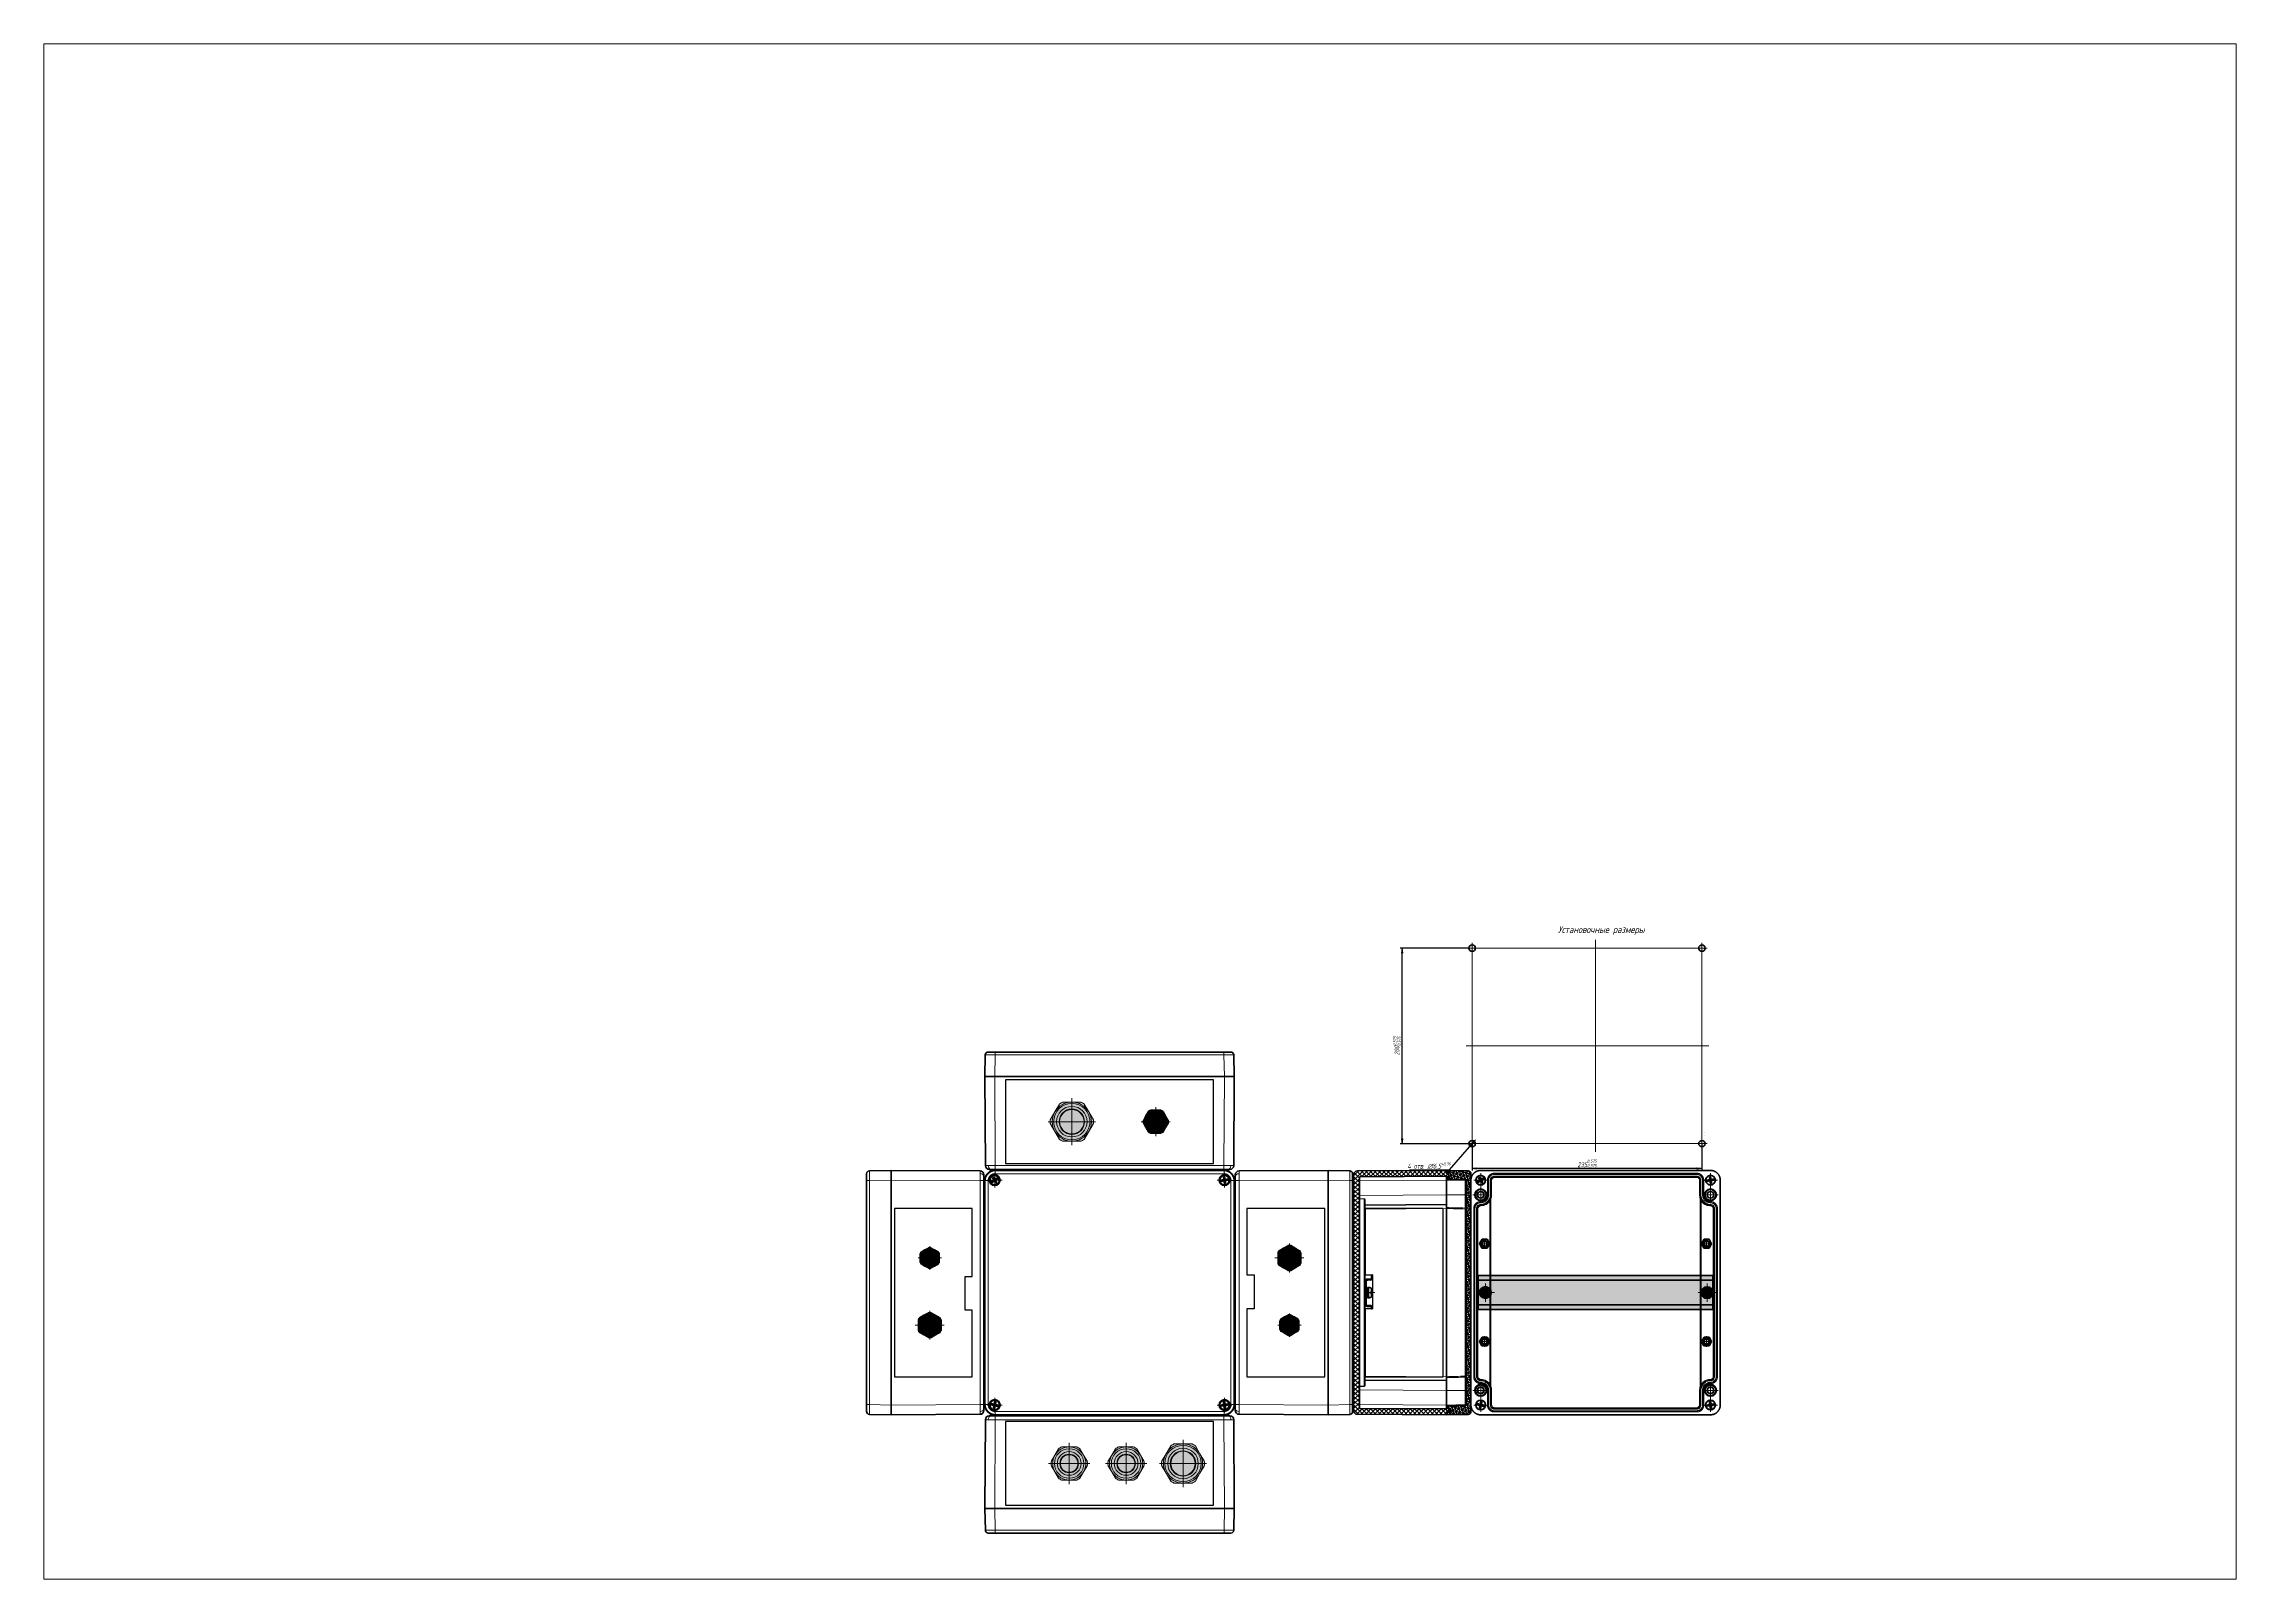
# Paper-space layout 'Лист1' of a CAD drawing. Header units: millimetres. Extents: x 29 to 262, y 20 to 183.
# The model-space entities are those that its viewports show. They can reach past a viewport. Long polylines and large blocks are cut down to what shows.
import ezdxf

# ---------------------------------------------------------------- set-up
doc = ezdxf.new("R2010")
doc.units = ezdxf.units.MM
for name, pattern in [('K5LT_AXLED', [26.227272, 21.727272, -1.5, 1.5, -1.5]), ('K5LT_BASIC', [0]), ('K5LT_THIN', [0])]:
    doc.linetypes.add(name, pattern=pattern)
doc.layers.add('Системный слой', color=7, linetype='Continuous')
doc.styles.add('KDIMTEXTSTYLE', font='GOST_AU.SHX', dxfattribs={"width": 0.96, "oblique": 15, "height": 5})
doc.styles.add('KTEXTSTYLE', font='GOST_AU.SHX', dxfattribs={"width": 0.96, "height": 5})
doc.dimstyles.new('KDIMSTYLE (1.00)', dxfattribs={"dimtxt": 5, "dimasz": 1, "dimexe": 2, "dimexo": 0, "dimgap": 1, "dimtad": 1, "dimtxsty": 'KDIMTEXTSTYLE', "dimsah": 1, "dimcen": 0, "dimdle": 1, "dimazin": 3, "dimtfac": 0.667, "dimtmove": 0, "dimatfit": 3, "dimtvp": 1})

# ---------------------------------------------------------------- blocks, each defined once
blk = doc.blocks.new('VP.262512_topside')
at = {"layer": 'Системный слой', "color": 150, "linetype": 'K5LT_BASIC', "lineweight": 60, "true_color": 0x0080ff}
for p, q in [((-127.5, 115), (-127.5, -115)), ((-122, 113.1), (-121.9, 113.2)), ((-121.9, 113.2), (-121.7, 113.3)), ((-119.8, 114.4), (-121.7, 113.3)), ((-121.3, 112), (-121, 112.2)), ((-121, 112.2), (-119.1, 113.3)), ((-118.5, 115.3), (-119.8, 114.4)), ((-118.5, 118), (-119.6, 117.4)), ((-119.6, 117.4), (-118.5, 115.3)), ((-119.1, 113.3), (-117.8, 114)), ((-117.2, 116), (-118.5, 118)), ((-117.8, 114), (-116.5, 112)), ((117.5, 125), (-117.5, 125)), ((-115.9, 116.7), (-117.2, 116)), ((-116.5, 114.7), (-115.2, 115.6)), ((-115.4, 112.6), (-116.5, 114.7)), ((-116.5, 112), (-115.4, 112.6)), ((-114, 117.8), (-115.9, 116.7)), ((-115.2, 115.6), (-113.3, 116.7)), ((-113.7, 118), (-114, 117.8)), ((-113.7, 118), (-113.6, 118)), ((-113.1, 116.8), (-113.3, 116.7)), ((-113, 116.9), (-113.1, 116.8)), ((112.6, 114.9), (112.7, 114.9)), ((112.7, 114.9), (113, 114.9)), ((112.9, 113.6), (112.8, 113.6)), ((112.9, 113.6), (113.2, 113.6)), ((115.2, 115.3), (113, 114.9)), ((113.2, 113.6), (115.4, 114)), ((116.7, 115.6), (115.2, 115.3)), ((115.4, 114), (116.9, 114.2)), ((117.6, 118.2), (116.4, 118)), ((116.4, 118), (116.7, 115.6)), ((116.9, 114.2), (117.4, 111.8)), ((118.1, 115.8), (117.6, 118.2)), ((119.6, 116), (118.1, 115.8)), ((118.3, 114.4), (119.8, 114.7)), ((118.6, 112), (118.3, 114.4)), ((121.8, 116.4), (119.6, 116)), ((119.8, 114.7), (122, 115.1)), ((122.1, 116.4), (121.8, 116.4)), ((122.3, 115.1), (122, 115.1)), ((122.1, 116.4), (122.2, 116.4)), ((122.4, 115.1), (122.3, 115.1)), ((127.5, -115), (127.5, 115)), ((-121.3, 112), (-121.4, 112)), ((117.4, 111.8), (118.6, 112)), ((-117.4, -111.8), (-118, -114.1)), ((-116.2, -112.1), (-117.4, -111.8)), ((116, -110.4), (116, -110.3)), ((116, -110.4), (116.1, -110.7)), ((116.1, -110.7), (116.5, -112.9)), ((117.3, -110.1), (117.3, -110.2)), ((117.3, -110.2), (117.4, -110.5)), ((117.8, -112.7), (117.4, -110.5)), ((-122.3, -114.5), (-122.4, -114.5)), ((-122.3, -114.5), (-122, -114.6)), ((-122.1, -113.2), (-122, -113.3)), ((-122, -113.3), (-121.7, -113.3)), ((-122, -114.6), (-119.8, -115.1)), ((-119.5, -113.8), (-121.7, -113.3)), ((-119.8, -115.1), (-118.4, -115.5)), ((-118, -114.1), (-119.5, -113.8)), ((-118.4, -115.5), (-118.8, -117.9)), ((-118.8, -117.9), (-117.6, -118.2)), ((-117.6, -118.2), (-117, -115.9)), ((-117.5, -125), (117.5, -125)), ((-117, -115.9), (-115.5, -116.2)), ((-116.6, -114.5), (-116.2, -112.1)), ((-115.2, -114.9), (-116.6, -114.5)), ((-115.5, -116.2), (-113.3, -116.7)), ((-113, -115.4), (-115.2, -114.9)), ((-113, -116.7), (-113.3, -116.7)), ((-112.7, -115.5), (-113, -115.4)), ((-112.9, -116.8), (-113, -116.7)), ((-112.7, -115.5), (-112.6, -115.5)), ((116.6, -114.4), (114.3, -114.9)), ((114.3, -114.9), (114.5, -116.1)), ((114.5, -116.1), (116.9, -115.9)), ((116.5, -112.9), (116.6, -114.4)), ((116.9, -115.9), (117.2, -117.3)), ((117.2, -117.3), (117.6, -119.5)), ((117.7, -119.8), (117.6, -119.5)), ((117.7, -119.9), (117.7, -119.8)), ((118.1, -114.1), (117.8, -112.7)), ((120.5, -113.9), (118.1, -114.1)), ((118.4, -115.6), (120.7, -115.1)), ((118.5, -117.1), (118.4, -115.6)), ((118.9, -119.3), (118.5, -117.1)), ((119, -119.6), (118.9, -119.3)), ((119, -119.6), (119, -119.7)), ((120.7, -115.1), (120.5, -113.9))]:
    blk.add_line(p, q, dxfattribs=at)
at = {"layer": 'Системный слой', "color": 7, "linetype": 'K5LT_THIN', "lineweight": 18}
for p, q in [((-127.1, 114.6), (-127.5, 115)), ((-127.1, -114.6), (-127.1, 114.6)), ((-127.1, 114.6), (-124.1, 114.6)), ((-124.1, 114.6), (-124.1, -114.6)), ((-117.5, 125), (-117.1, 124.6)), ((-117.1, 124.6), (-117.1, 121.6)), ((-117.1, 124.6), (117.1, 124.6)), ((117.1, 121.6), (-117.1, 121.6)), ((117.1, 124.6), (117.5, 125)), ((117.1, 124.6), (117.1, 121.6)), ((124.1, 114.6), (127.1, 114.6)), ((124.1, -114.6), (124.1, 114.6)), ((127.5, 115), (127.1, 114.6)), ((127.1, 114.6), (127.1, -114.6)), ((-127.5, -115), (-127.1, -114.6)), ((-127.1, -114.6), (-124.1, -114.6)), ((-117.1, -124.6), (-117.5, -125)), ((-117.1, -121.6), (-117.1, -124.6)), ((-117.1, -121.6), (117.1, -121.6)), ((117.1, -124.6), (-117.1, -124.6)), ((117.1, -121.6), (117.1, -124.6)), ((117.5, -125), (117.1, -124.6)), ((124.1, -114.6), (127.1, -114.6)), ((127.1, -114.6), (127.5, -115))]:
    blk.add_line(p, q, dxfattribs=at)
at = {"layer": 'Системный слой', "color": 30, "linetype": 'K5LT_AXLED', "lineweight": 18, "true_color": 0xff8000}
for p, q in [((-117.5, 115), (-125, 115)), ((-117.5, 115), (-117.5, 122.5)), ((-117.5, 115), (-110, 115)), ((-117.5, 115), (-117.5, 107.5)), ((117.5, 115), (110, 115)), ((117.5, 115), (117.5, 122.5)), ((117.5, 115), (125, 115)), ((117.5, 115), (117.5, 107.5)), ((-117.5, -115), (-117.5, -107.5)), ((117.5, -115), (117.5, -107.5)), ((-117.5, -115), (-125, -115)), ((-117.5, -115), (-110, -115)), ((-117.5, -115), (-117.5, -122.5)), ((117.5, -115), (110, -115)), ((117.5, -115), (125, -115)), ((117.5, -115), (117.5, -122.5))]:
    blk.add_line(p, q, dxfattribs=at)
at = {"layer": 'Системный слой', "color": 150, "linetype": 'K5LT_BASIC', "lineweight": 60, "true_color": 0x0080ff}
for centre, radius in [((-117.5, 115), 5), ((117.5, 115), 5), ((-117.5, -115), 5.5), ((-117.5, -115), 5.24), ((-117.5, -115), 5), ((117.5, -115), 5.5), ((117.5, -115), 5.24), ((117.5, -115), 5)]:
    blk.add_circle(centre, radius, dxfattribs=at)
for centre, radius, start, end in [((-117.5, 115), 5.5, 270, 180), ((-117.5, 115), 5.5, 180, 270), ((-117.5, 115), 5.24, 90, 180), ((-117.5, 115), 5.24, 180, 90), ((-117.5, 115), 4.89, 202.7118, 210.3505), ((-117.5, 115), 4.89, 210.3505, 217.9892), ((-117.5, 115), 4.89, 22.7118, 37.9892), ((117.5, 115), 5.5, 270, 180), ((117.5, 115), 5.5, 180, 270), ((117.5, 115), 5.24, 180, 90), ((117.5, 115), 5.24, 90, 180), ((117.5, 115), 4.89, 181.6292, 189.2679), ((117.5, 115), 4.89, 189.2679, 196.9066), ((117.5, 115), 4.89, 1.6292, 16.9066), ((117.5, -115), 4.89, 92.1903, 107.4677), ((-117.5, -115), 4.89, 166.5926, 174.2313), ((-117.5, -115), 4.89, 158.9539, 166.5926), ((-117.5, -115), 4.89, 338.9539, 354.2313), ((117.5, -115), 4.89, 272.1903, 279.829), ((117.5, -115), 4.89, 279.829, 287.4677)]:
    blk.add_arc(centre, radius, start, end, dxfattribs=at)
at = {"layer": 'Системный слой', "color": 7, "linetype": 'K5LT_THIN', "lineweight": 18}
for centre, start, end in [((-117.5, 115), 38.1161, 202.5849), ((-117.5, 115), 218.1161, 22.5849), ((117.5, 115), 17.0335, 181.5023), ((117.5, 115), 197.0335, 1.5023), ((-117.5, -115), 354.3582, 158.827), ((117.5, -115), 107.5946, 272.0634), ((117.5, -115), 287.5946, 92.0634), ((-117.5, -115), 174.3582, 338.827)]:
    blk.add_arc(centre, 4.81, start, end, dxfattribs=at)
at = {"layer": 'Системный слой', "color": 150, "linetype": 'K5LT_BASIC', "lineweight": 60, "true_color": 0x0080ff}
for points in [[(-127.5, 115), (-127.5, 120.9), (-123.4, 125), (-117.5, 125)], [(117.5, 125), (123.4, 125), (127.5, 120.9), (127.5, 115)], [(-117.5, -125), (-123.4, -125), (-127.5, -120.9), (-127.5, -115)], [(127.5, -115), (127.5, -120.9), (123.4, -125), (117.5, -125)]]:
    blk.add_rational_spline(points, [1, 0.804824712256, 0.804824712256, 1], degree=3, dxfattribs=at)
at = {"layer": 'Системный слой', "color": 7, "linetype": 'K5LT_THIN', "lineweight": 18}
for points, weights in [([(-127.1, 114.6), (-127.1, 120.4), (-122.9, 124.6), (-117.1, 124.6)], [1, 0.804824712256, 0.804824712256, 1]), ([(-117.1, 121.6), (-121.2, 121.6), (-124.1, 118.7), (-124.1, 114.6)], [1, 0.804824712256, 0.804824712256, 1]), ([(-121.7, 113.3), (-124.3, 119.7), (-118.3, 123.2), (-114, 117.8)], [1, 0.429396510113, 0.429396510113, 1]), ([(-113.3, 116.7), (-110.7, 110.3), (-116.7, 106.8), (-121, 112.2)], [1, 0.429396510113, 0.429396510113, 1]), ([(113, 114.9), (112.9, 121.9), (119.7, 123), (121.8, 116.4)], [1, 0.429396510113, 0.429396510113, 1]), ([(122, 115.1), (122.1, 108.1), (115.3, 107), (113.2, 113.6)], [1, 0.429396510113, 0.429396510113, 1]), ([(117.1, 124.6), (122.9, 124.6), (127.1, 120.4), (127.1, 114.6)], [1, 0.804824712256, 0.804824712256, 1]), ([(124.1, 114.6), (124.1, 118.7), (121.2, 121.6), (117.1, 121.6)], [1, 0.804824712256, 0.804824712256, 1]), ([(-121.7, -113.3), (-119.1, -106.9), (-112.4, -108.5), (-113, -115.4)], [1, 0.429396510113, 0.429396510113, 1]), ([(117.6, -119.5), (110.7, -119.7), (109.5, -112.9), (116.1, -110.7)], [1, 0.429396510113, 0.429396510113, 1]), ([(117.4, -110.5), (124.3, -110.3), (125.5, -117.1), (118.9, -119.3)], [1, 0.429396510113, 0.429396510113, 1]), ([(-117.1, -124.6), (-122.9, -124.6), (-127.1, -120.4), (-127.1, -114.6)], [1, 0.804824712256, 0.804824712256, 1]), ([(-124.1, -114.6), (-124.1, -118.7), (-121.2, -121.6), (-117.1, -121.6)], [1, 0.804824712256, 0.804824712256, 1]), ([(-113.3, -116.7), (-115.9, -123.1), (-122.6, -121.5), (-122, -114.6)], [1, 0.429396510113, 0.429396510113, 1]), ([(127.1, -114.6), (127.1, -120.4), (122.9, -124.6), (117.1, -124.6)], [1, 0.804824712256, 0.804824712256, 1]), ([(117.1, -121.6), (121.2, -121.6), (124.1, -118.7), (124.1, -114.6)], [1, 0.804824712256, 0.804824712256, 1])]:
    blk.add_rational_spline(points, weights, degree=3, dxfattribs=at)
blk = doc.blocks.new('VZ-N32_exe')
at = {"true_color": 0xffffff}
blk.add_hatch(color=7, dxfattribs=at).paths.add_polyline_path([(22, -1.9), (22, 1.9), (12.6, 18.1), (9.4, 20), (-9.4, 20), (-12.6, 18.1), (-22, 1.9), (-22, -1.9), (-12.6, -18.1), (-9.4, -20), (9.4, -20), (12.6, -18.1)])
at = {"color": 30, "linetype": 'K5LT_AXLED', "lineweight": 18, "true_color": 0xff8000}
for q in [(0, 24.1), (-24.1, 0), (24.1, 0), (0, -24.1)]:
    blk.add_line((0, 0), q, dxfattribs=at)
at = {"color": 150, "linetype": 'K5LT_BASIC', "lineweight": 0, "true_color": 0x0080ff}
for p, q in [((-22, 1.9), (-17.3, 10)), ((-17.3, 10), (-12.6, 18.1)), ((-9.4, 20), (0, 20)), ((0, 20), (9.4, 20)), ((12.6, 18.1), (17.3, 10)), ((17.3, 10), (22, 1.9)), ((-17.3, -10), (-22, -1.9)), ((-12.6, -18.1), (-17.3, -10)), ((0, -20), (-9.4, -20)), ((9.4, -20), (0, -20)), ((17.3, -10), (12.6, -18.1)), ((22, -1.9), (17.3, -10))]:
    blk.add_line(p, q, dxfattribs=at)
at = {"color": 7, "linetype": 'K5LT_THIN', "lineweight": 0}
for radius in [18.6, 13]:
    blk.add_circle((0, 0), radius, dxfattribs=at)
at = {"color": 150, "linetype": 'K5LT_BASIC', "lineweight": 0, "true_color": 0x0080ff}
for radius in [15.6, 12.8, 12.5]:
    blk.add_circle((0, 0), radius, dxfattribs=at)
for radius, start, end in [(22.1, 175.1798, 184.8202), (20, 150, 210), (20, 90, 150), (22.1, 115.1798, 124.8202), (20, 30, 90), (22.1, 55.1798, 64.8202), (20, 330, 30), (22.1, 355.1798, 4.8202), (20, 210, 270), (22.1, 235.1798, 244.8202), (20, 270, 330), (22.1, 295.1798, 304.8202)]:
    blk.add_arc((0, 0), radius, start, end, dxfattribs=at)
blk = doc.blocks.new('VZ-N16_exe')
at = {"true_color": 0xffffff}
blk.add_hatch(color=7, dxfattribs=at).paths.add_polyline_path([(13, -1.4), (13, 1.4), (7.8, 10.6), (5.3, 12), (-5.3, 12), (-7.8, 10.6), (-13, 1.4), (-13, -1.4), (-7.8, -10.6), (-5.3, -12), (5.3, -12), (7.8, -10.6)])
at = {"color": 30, "linetype": 'K5LT_AXLED', "lineweight": 18, "true_color": 0xff8000}
for p, q in [((-14.8, 0), (0, 0)), ((0, 0), (0, 14.8)), ((0, -14.8), (0, 0)), ((0, 0), (14.8, 0))]:
    blk.add_line(p, q, dxfattribs=at)
at = {"color": 150, "linetype": 'K5LT_BASIC', "lineweight": 0, "true_color": 0x0080ff}
for p, q in [((-10.4, 6), (-13, 1.4)), ((-7.8, 10.6), (-10.4, 6)), ((0, 12), (-5.3, 12)), ((5.3, 12), (0, 12)), ((10.4, 6), (7.8, 10.6)), ((13, 1.4), (10.4, 6)), ((-13, -1.4), (-10.4, -6)), ((-10.4, -6), (-7.8, -10.6)), ((-5.3, -12), (0, -12)), ((0, -12), (5.3, -12)), ((7.8, -10.6), (10.4, -6)), ((10.4, -6), (13, -1.4))]:
    blk.add_line(p, q, dxfattribs=at)
for radius in [12, 11.5, 8, 7.5, 4.1, 4]:
    blk.add_circle((0, 0), radius, dxfattribs=at)
for start, end in [(173.6475, 186.3525), (113.6475, 126.3525), (53.6475, 66.3525), (353.6475, 6.3525), (233.6475, 246.3525), (293.6475, 306.3525)]:
    blk.add_arc((0, 0), 13.1, start, end, dxfattribs=at)
at = {"color": 7, "linetype": 'K5LT_THIN', "lineweight": 0}
blk.add_arc((0, 0), 7.46, 20, 290, dxfattribs=at)
blk = doc.blocks.new('VP.262512_downside')
at = {"color": 7, "true_color": 0xffffff}
blk.add_lwpolyline([(0, 0), (212.7, 0), (212.7, 85.5), (0, 85.5), (0, 0)], dxfattribs=at)
at = {"layer": 'Системный слой', "color": 150, "linetype": 'K5LT_BASIC', "lineweight": 60, "true_color": 0x0080ff}
for p, q in [((-10.7, 114), (-17.7, 114)), ((223.4, 114), (-10.7, 114)), ((230.4, 114), (223.4, 114)), ((-20.7, 111.1), (-21.1, 89)), ((233.9, 89), (233.4, 111.1)), ((-21.1, 89), (-20.6, -2)), ((-21.1, 89), (-11.1, 89)), ((223.9, 89), (-11.1, 89)), ((223.9, 89), (233.9, 89)), ((233.9, 89), (233.4, -2)), ((-16.6, -6), (-16.6, -6)), ((-14.9, -6), (-16.6, -6)), ((-16.6, -6), (-16.6, -6)), ((-16.6, -6), (-16.6, -6)), ((-16.6, -6), (-16.6, -6)), ((-15.2, -6), (-15.2, -6)), ((-15.2, -6), (-15.1, -6)), ((-15.2, -6), (-15.1, -6)), ((-14.9, -6), (-15.2, -6)), ((-15.2, -6), (-15.2, -6)), ((-14.8, -6), (-15.1, -6)), ((-14.9, -6), (-15.1, -6)), ((-15.1, -6.9), (-15.1, -6.1)), ((-14.9, -6), (-15, -6)), ((-14.8, -6), (-15, -6)), ((-14.6, -7), (-15, -7)), ((-14.6, -7), (-15, -7)), ((-14.8, -6), (-14.9, -6)), ((-14.8, -6), (-14.9, -6)), ((-10.6, -6), (-14.9, -6)), ((-14.9, -6), (-14.9, -6)), ((-14.8, -6), (-14.4, -6)), ((-14.8, -6), (-14.5, -6)), ((-14.8, -6), (-14.4, -6)), ((-14.8, -6), (-14.5, -6)), ((-14.8, -6), (-14.5, -6)), ((-14.8, -6), (-14.5, -6)), ((-13.6, -7), (-14.6, -7)), ((-13.7, -6), (-13.8, -6)), ((-3, -7), (-13.6, -7)), ((223.4, -6), (-10.6, -6)), ((-3.1, -6.9), (-3.1, -6.1)), ((-1.7, -7), (-3, -7)), ((-2.6, -7), (-3, -7)), ((-3, -7), (-3, -7)), ((-2.8, -6), (-2.8, -6)), ((-1.6, -7), (-2.6, -7)), ((-0.7, -7), (-1.7, -7)), ((-1.6, -6.1), (-1.6, -6.9)), ((-0.7, -7), (-1.6, -7)), ((-1.5, -6), (-1.2, -6)), ((-0.3, -7), (-0.7, -7)), ((-0.3, -7), (-0.7, -7)), ((-0.3, -7), (-0.3, -7)), ((-0.2, -6), (-0.2, -6)), ((-0.2, -6), (-0.2, -6)), ((-0.2, -6.9), (-0.1, -6.1)), ((212.9, -6.9), (212.9, -6.1)), ((213.4, -7), (213, -7)), ((213.4, -7), (213, -7)), ((214.4, -7), (213.4, -7)), ((214.4, -7), (213.4, -7)), ((214.2, -6), (214, -6)), ((214.4, -6.9), (214.4, -6.1)), ((215.3, -7), (214.4, -7)), ((215.7, -7), (214.4, -7)), ((215.7, -7), (215.3, -7)), ((215.5, -6), (215.5, -6)), ((226.3, -7), (215.7, -7)), ((215.8, -6.9), (215.9, -6.1)), ((227.6, -6), (223.4, -6)), ((227.3, -7), (226.3, -7)), ((227.5, -6), (227.2, -6)), ((227.5, -6), (227.2, -6)), ((227.5, -6), (227.2, -6)), ((227.5, -6), (227.2, -6)), ((227.5, -6), (227.3, -6)), ((227.5, -6), (227.3, -6)), ((227.7, -7), (227.3, -7)), ((227.7, -7), (227.3, -7)), ((227.5, -6), (227.6, -6)), ((227.5, -6), (227.6, -6)), ((229.4, -6), (227.6, -6)), ((227.6, -6), (227.9, -6)), ((227.6, -6), (227.7, -6)), ((227.6, -6), (227.7, -6)), ((227.6, -6), (227.8, -6)), ((227.7, -7), (227.7, -7)), ((227.7, -7), (227.7, -7)), ((227.8, -6), (228, -6)), ((228, -6), (227.8, -6)), ((228, -6), (227.8, -6)), ((227.9, -6.1), (227.8, -6.9)), ((228, -6), (227.9, -6)), ((228, -6), (227.9, -6))]:
    blk.add_line(p, q, dxfattribs=at)
at = {"layer": 'Системный слой', "color": 7, "linetype": 'K5LT_THIN', "lineweight": 18}
for p, q in [((-10.7, 114), (-10.7, 111.1)), ((223.4, 114), (223.4, 111.1)), ((-11.1, 89), (-10.7, 111.1)), ((-10.7, 111.1), (223.4, 111.1)), ((223.4, 111.1), (223.9, 89)), ((-10.6, -2), (-11.1, 89)), ((223.9, 89), (223.4, -2)), ((-13.6, -6), (-13.6, -6.1)), ((-13.6, -6.1), (-3.1, -6.1)), ((-13.6, -6.9), (-13.6, -6.1)), ((-13.6, -7), (-13.6, -6.9)), ((-3.1, -6.9), (-13.6, -6.9)), ((-10.6, -6), (-10.6, -2)), ((-10.6, -2), (223.4, -2)), ((-1.6, -6.1), (-1.6, -6)), ((214.4, -6), (214.4, -6.1)), ((226.3, -6.9), (215.8, -6.9)), ((215.9, -6.1), (226.4, -6.1)), ((223.4, -2), (223.4, -6)), ((226.3, -6.9), (226.4, -6.1)), ((226.3, -7), (226.3, -6.9)), ((226.4, -6), (226.4, -6.1))]:
    blk.add_line(p, q, dxfattribs=at)
at = {"layer": 'Системный слой', "color": 150, "linetype": 'K5LT_BASIC', "lineweight": 60, "true_color": 0x0080ff}
for centre, radius, start, end in [((-17.7, 111), 3, 90, 178.9), ((230.4, 111), 3, 1.1, 90), ((-16.6, -2), 4, 180.3, 270), ((-3.2, -6.1), 0.1, 1, 90), ((-3, -6.9), 0.1, 181, 270), ((-0.3, -6.9), 0.1, 270, 359), ((0, -6.1), 0.1, 90, 179), ((0, -6.1), 0.1, 90, 179), ((212.8, -6.1), 0.1, 1, 90), ((213, -6.9), 0.1, 181, 270), ((215.7, -6.9), 0.1, 270, 359), ((216, -6.1), 0.1, 90, 179), ((229.4, -2), 4, 270.0001, 359.7), ((229.4, -2), 4, 270, 270.0001)]:
    blk.add_arc(centre, radius, start, end, dxfattribs=at)
at = {"layer": 'Системный слой', "color": 7, "linetype": 'K5LT_THIN', "lineweight": 18}
for centre, major_axis, start_param, end_param in [((-14.9, -2), (0, -4), 4.719794, 6.283185), ((-14.8, -6.1), (0, 0.1), 4.737069, 6.283185), ((-14.6, -6.9), (0, -0.1), 4.737069, 6.283185), ((-2.8, -6.1), (0, 0.1), 4.737069, 6.283185), ((-2.6, -6.9), (0, -0.1), 4.737069, 6.283184), ((-0.7, -6.9), (0, 0.1), 3.141593, 4.687709), ((-0.5, -6.1), (0, 0.1), 0, 1.546116), ((-0.5, -6.1), (0, 0.1), 0, 0.011508), ((213.2, -6.1), (0, 0.1), 4.737069, 6.283185), ((213.4, -6.9), (0, -0.1), 4.737069, 6.283184), ((215.3, -6.9), (0, 0.1), 3.141593, 4.687709), ((215.5, -6.1), (0, 0.1), 0, 1.546116), ((227.3, -6.9), (0, 0.1), 3.141594, 4.687709), ((227.5, -6.1), (0, 0.1), 0, 1.546116), ((227.6, -2), (0, 4), 3.141593, 4.704984)]:
    blk.add_ellipse(centre, major_axis=major_axis, ratio=0.707107, start_param=start_param, end_param=end_param, dxfattribs=at)
at = {"layer": 'Системный слой', "color": 150, "linetype": 'K5LT_BASIC', "lineweight": 60, "true_color": 0x0080ff}
for centre, major_axis, start_param, end_param in [((-15.2, -6.1), (0, 0.1), 4.72986, 6.283183), ((228, -6.1), (0, -0.1), 3.141593, 4.694918)]:
    blk.add_ellipse(centre, major_axis=major_axis, ratio=1, start_param=start_param, end_param=end_param, dxfattribs=at)
at = {"layer": 'Системный слой', "color": 7, "linetype": 'K5LT_THIN', "lineweight": 18}
for points in [[(-20.7, 111.1), (-20.7, 111.1), (-16.6, 111.1), (-10.7, 111.1)], [(223.4, 111.1), (229.3, 111.1), (233.4, 111.1), (233.4, 111.1)]]:
    blk.add_rational_spline(points, [1, 0.804824712256, 0.804824712256, 1], degree=3, dxfattribs=at)
for points in [[(-20.6, -2), (-20.6, -2), (-20.4, -2), (-19.3, -2), (-18.6, -2), (-17.7, -2)], [(-17.7, -2), (-16.8, -2), (-15.8, -2), (-13.4, -2), (-12, -2), (-10.6, -2)], [(223.4, -2), (224.8, -2), (226.1, -2), (228.5, -2), (229.6, -2), (230.4, -2)], [(230.4, -2), (231.3, -2), (232.1, -2), (233.1, -2), (233.4, -2), (233.4, -2)]]:
    blk.add_open_spline(points, degree=3, knots=[0, 0, 0, 0, 0.5, 0.5, 1, 1, 1, 1], dxfattribs=at)
at = {"layer": 'Системный слой', "color": 150, "linetype": 'K5LT_BASIC', "lineweight": 60, "true_color": 0x0080ff}
for points, knots in [([(-15.2, -6), (-15.2, -6), (-15.2, -6), (-15.1, -6), (-15.1, -6.1), (-15.1, -6.1)], [0, 0, 0, 0, 0.5, 0.5, 1, 1, 1, 1]), ([(-15, -7), (-15, -7), (-15.1, -7), (-15.1, -7), (-15.1, -6.9), (-15.1, -6.9)], [0, 0, 0, 0, 0.5, 0.5, 1, 1, 1, 1]), ([(-3, -7), (-3, -7), (-3, -7), (-3, -7), (-3, -7), (-3, -7), (-3, -7), (-3, -7), (-3, -7), (-3, -7), (-3, -7), (-3, -7)], [2.141056, 2.141056, 2.141056, 2.141056, 2.292975, 2.292975, 2.596815, 2.596815, 3.031039, 3.031039, 3.204494, 3.204494, 3.625097, 3.625097, 3.625097, 3.625097]), ([(-2.8, -6), (-2.8, -6), (-2.8, -6), (-2.8, -6), (-2.8, -6), (-2.8, -6), (-2.8, -6), (-2.8, -6), (-2.8, -6), (-2.8, -6), (-2.8, -6), (-2.8, -6), (-2.8, -6), (-2.8, -6), (-2.8, -6), (-2.8, -6), (-2.8, -6), (-2.8, -6), (-2.7, -6), (-2.7, -6), (-2.7, -6), (-2.7, -6), (-2.7, -6), (-2.7, -6), (-2.7, -6), (-2.7, -6), (-2.7, -6), (-2.7, -6), (-2.7, -6), (-2.7, -6), (-2.7, -6), (-2.7, -6), (-2.7, -6), (-2.7, -6), (-2.7, -6), (-2.7, -6)], [0.01927, 0.01927, 0.01927, 0.01927, 0.019314, 0.019314, 0.048815, 0.048815, 0.097629, 0.097629, 0.195258, 0.195258, 0.390516, 0.390516, 0.781032, 0.781032, 1.253123, 1.253123, 1.725215, 1.725215, 2.197306, 2.197306, 2.669397, 2.669397, 3.141488, 3.141488, 3.613579, 3.613579, 4.085671, 4.085671, 4.557762, 4.557762, 5.029853, 5.029853, 5.501944, 5.501944, 5.803668, 5.803668, 5.803668, 5.803668]), ([(-1.6, -6.9), (-1.6, -6.9), (-1.6, -7), (-1.6, -7), (-1.6, -7), (-1.6, -7)], [0, 0, 0, 0, 0.5, 0.5, 1, 1, 1, 1]), ([(213, -7), (213, -7), (213, -7), (213, -7), (213, -7), (213, -7), (213, -7), (213, -7), (213, -7), (213, -7), (213, -7), (213, -7)], [2.141056, 2.141056, 2.141056, 2.141056, 2.292975, 2.292975, 2.596815, 2.596815, 3.204494, 3.204494, 3.405823, 3.405823, 3.625097, 3.625097, 3.625097, 3.625097]), ([(214.4, -7), (214.4, -7), (214.4, -7), (214.4, -7), (214.4, -6.9), (214.4, -6.9)], [0, 0, 0, 0, 0.5, 0.5, 1, 1, 1, 1]), ([(227.8, -6.9), (227.8, -6.9), (227.8, -7), (227.8, -7), (227.8, -7), (227.7, -7)], [0, 0, 0, 0, 0.5, 0.5, 1, 1, 1, 1]), ([(228, -6), (227.9, -6), (227.9, -6), (227.9, -6), (227.9, -6.1), (227.9, -6.1)], [0, 0, 0, 0, 0.5, 0.5, 1, 1, 1, 1])]:
    blk.add_open_spline(points, degree=3, knots=knots, dxfattribs=at)
at = {"layer": 'Системный слой', "color": 7, "linetype": 'K5LT_THIN', "lineweight": 18}
for points in [[(-15.1, -6.1), (-15.1, -6.1), (-15, -6.1), (-14.7, -6.1)], [(-15.1, -6.1), (-15.1, -6.1), (-15, -6.1), (-14.7, -6.1)], [(-14.7, -6.9), (-15, -6.9), (-15.1, -6.9), (-15.1, -6.9)], [(-14.7, -6.1), (-14.4, -6.1), (-14, -6.1), (-13.6, -6.1)], [(-14.7, -6.1), (-14.4, -6.1), (-14, -6.1), (-13.6, -6.1)], [(-13.6, -6.9), (-14, -6.9), (-14.4, -6.9), (-14.7, -6.9)], [(-3.1, -6.1), (-3.1, -6.1), (-3, -6.1), (-2.7, -6.1)], [(-2.7, -6.9), (-3, -6.9), (-3.1, -6.9), (-3.1, -6.9)], [(-2.7, -6.1), (-2.4, -6.1), (-2, -6.1), (-1.6, -6.1)], [(-1.6, -6.9), (-2, -6.9), (-2.4, -6.9), (-2.7, -6.9)], [(-1.6, -6.1), (-1.2, -6.1), (-0.9, -6.1), (-0.6, -6.1)], [(-1.6, -6.1), (-1.2, -6.1), (-0.9, -6.1), (-0.6, -6.1)], [(-0.6, -6.9), (-0.9, -6.9), (-1.2, -6.9), (-1.6, -6.9)], [(-0.6, -6.1), (-0.3, -6.1), (-0.1, -6.1), (-0.1, -6.1)], [(-0.6, -6.1), (-0.3, -6.1), (-0.1, -6.1), (-0.1, -6.1)], [(-0.2, -6.9), (-0.2, -6.9), (-0.3, -6.9), (-0.6, -6.9)], [(212.9, -6.1), (212.9, -6.1), (213, -6.1), (213.3, -6.1)], [(212.9, -6.1), (212.9, -6.1), (213, -6.1), (213.3, -6.1)], [(213.3, -6.9), (213, -6.9), (212.9, -6.9), (212.9, -6.9)], [(213.3, -6.1), (213.6, -6.1), (214, -6.1), (214.4, -6.1)], [(213.3, -6.1), (213.6, -6.1), (214, -6.1), (214.4, -6.1)], [(214.4, -6.9), (214, -6.9), (213.6, -6.9), (213.3, -6.9)], [(214.4, -6.1), (214.8, -6.1), (215.1, -6.1), (215.4, -6.1)], [(215.4, -6.9), (215.1, -6.9), (214.8, -6.9), (214.4, -6.9)], [(215.4, -6.1), (215.7, -6.1), (215.9, -6.1), (215.9, -6.1)], [(215.8, -6.9), (215.8, -6.9), (215.7, -6.9), (215.4, -6.9)], [(227.4, -6.9), (227.1, -6.9), (226.7, -6.9), (226.3, -6.9)], [(226.4, -6.1), (226.8, -6.1), (227.1, -6.1), (227.4, -6.1)], [(226.4, -6.1), (226.8, -6.1), (227.1, -6.1), (227.4, -6.1)], [(227.4, -6.1), (227.7, -6.1), (227.9, -6.1), (227.9, -6.1)], [(227.4, -6.1), (227.7, -6.1), (227.9, -6.1), (227.9, -6.1)], [(227.8, -6.9), (227.8, -6.9), (227.7, -6.9), (227.4, -6.9)]]:
    blk.add_open_spline(points, degree=3, dxfattribs=at)
for name, p in [('VZ-N32_exe', (67.8, 42.8)), ('VZ-N32_exe', (67.8, 42.8)), ('VZ-N32_exe', (67.8, 42.8)), ('VZ-N16_exe', (153.6, 42.8)), ('VZ-N16_exe', (153.6, 42.8)), ('VZ-N16_exe', (153.6, 42.8))]:
    blk.add_blockref(name, p)
blk = doc.blocks.new('VZ-N25_exe')
at = {"true_color": 0xffffff}
blk.add_hatch(color=7, dxfattribs=at).paths.add_polyline_path([(18.6, -1.9), (18.6, 1.9), (10.9, 15.1), (7.7, 17), (-7.7, 17), (-10.9, 15.1), (-18.6, 1.9), (-18.6, -1.9), (-10.9, -15.1), (-7.7, -17), (7.7, -17), (10.9, -15.1)])
at = {"color": 30, "linetype": 'K5LT_AXLED', "lineweight": 18, "true_color": 0xff8000}
for p, q in [((-21.2, 0), (0, 0)), ((0, 21.2), (0, 0)), ((0, 0), (0, -21.2)), ((0, 0), (21.2, 0))]:
    blk.add_line(p, q, dxfattribs=at)
at = {"color": 150, "linetype": 'K5LT_BASIC', "lineweight": 0, "true_color": 0x0080ff}
for p, q in [((-18.6, 1.9), (-14.7, 8.5)), ((-14.7, 8.5), (-10.9, 15.1)), ((-7.7, 17), (0, 17)), ((0, 17), (7.7, 17)), ((10.9, 15.1), (14.7, 8.5)), ((14.7, 8.5), (18.6, 1.9)), ((-14.7, -8.5), (-18.6, -1.9)), ((-10.9, -15.1), (-14.7, -8.5)), ((0, -17), (-7.7, -17)), ((7.7, -17), (0, -17)), ((14.7, -8.5), (10.9, -15.1)), ((18.6, -1.9), (14.7, -8.5))]:
    blk.add_line(p, q, dxfattribs=at)
at = {"color": 7, "linetype": 'K5LT_THIN', "lineweight": 0}
for radius in [15.1, 9.5]:
    blk.add_circle((0, 0), radius, dxfattribs=at)
at = {"color": 150, "linetype": 'K5LT_BASIC', "lineweight": 0, "true_color": 0x0080ff}
for radius in [12.1, 9.3, 9]:
    blk.add_circle((0, 0), radius, dxfattribs=at)
for radius, start, end in [(18.6, 174.2826, 185.7174), (17, 150, 210), (17, 90, 150), (18.6, 114.2826, 125.7174), (17, 30, 90), (18.6, 54.2826, 65.7174), (17, 330, 30), (18.6, 354.2826, 5.7174), (17, 210, 270), (18.6, 234.2826, 245.7174), (17, 270, 330), (18.6, 294.2826, 305.7174)]:
    blk.add_arc((0, 0), radius, start, end, dxfattribs=at)
blk = doc.blocks.new('VP.262512_upside')
at = {"color": 7, "true_color": 0xffffff}
blk.add_lwpolyline([(0, 0), (212.7, 0), (212.7, 85.5), (0, 85.5), (0, 0)], dxfattribs=at)
at = {"layer": 'Системный слой', "color": 150, "linetype": 'K5LT_BASIC', "lineweight": 60, "true_color": 0x0080ff}
for p, q in [((-17.7, 114), (-10.7, 114)), ((-10.7, 114), (223.4, 114)), ((223.4, 114), (230.4, 114)), ((-21.1, 89), (-20.7, 111.1)), ((233.4, 111.1), (233.9, 89)), ((-21.1, 89), (-20.6, -2)), ((-11.1, 89), (-21.1, 89)), ((-11.1, 89), (223.9, 89)), ((233.9, 89), (223.9, 89)), ((233.9, 89), (233.4, -2)), ((-16.6, -6), (-14.9, -6)), ((-15.2, -6), (-15.2, -6)), ((-15.2, -6), (-15.2, -6)), ((-15.1, -6), (-15.2, -6)), ((-15.2, -6), (-15.1, -6)), ((-15.2, -6), (-15.1, -6)), ((-14.8, -6), (-15.1, -6)), ((-14.8, -6), (-15.1, -6)), ((-15.1, -6.1), (-15.1, -6.9)), ((-14.9, -6), (-15, -6)), ((-14.9, -6), (-15, -6)), ((-15, -7), (-15, -7)), ((-15, -7), (-14.6, -7)), ((-15, -7), (-15, -7)), ((-15, -7), (-14.6, -7)), ((-14.9, -6), (-10.6, -6)), ((-14.8, -6), (-14.9, -6)), ((-14.8, -6), (-14.9, -6)), ((-14.8, -6), (-14.5, -6)), ((-14.8, -6), (-14.5, -6)), ((-14.8, -6), (-14.4, -6)), ((-14.8, -6), (-14.4, -6)), ((-14.8, -6), (-14.5, -6)), ((-14.8, -6), (-14.5, -6)), ((-14.6, -7), (-13.6, -7)), ((-13.6, -7), (-3, -7)), ((-10.6, -6), (223.4, -6)), ((-3.1, -6.9), (-3.1, -6.1)), ((-3, -7), (-2.6, -7)), ((-3, -7), (-1.7, -7)), ((-2.8, -6), (-2.8, -6)), ((-2.6, -7), (-1.6, -7)), ((-1.6, -6.9), (-1.6, -6.1)), ((-1.6, -7), (-0.7, -7)), ((-1.6, -7), (-0.7, -7)), ((-1.5, -6), (-1.2, -6)), ((-0.7, -7), (-0.3, -7)), ((-0.7, -7), (-0.3, -7)), ((-0.2, -6.9), (-0.1, -6.1)), ((212.9, -6), (212.9, -6)), ((212.9, -6), (212.9, -6)), ((212.9, -6.9), (212.9, -6.1)), ((213, -7), (213.4, -7)), ((213, -7), (213, -7)), ((213, -7), (213.4, -7)), ((213.4, -7), (214.4, -7)), ((213.4, -7), (214.4, -7)), ((214.2, -6), (214, -6)), ((214.4, -6.1), (214.4, -6.9)), ((214.4, -7), (215.3, -7)), ((214.4, -7), (215.7, -7)), ((215.3, -7), (215.7, -7)), ((215.5, -6), (215.5, -6)), ((215.7, -7), (226.3, -7)), ((215.7, -7), (215.7, -7)), ((215.8, -6.9), (215.9, -6.1)), ((223.4, -6), (227.6, -6)), ((226.3, -7), (227.3, -7)), ((226.5, -6), (226.5, -6)), ((227.5, -6), (227.2, -6)), ((227.5, -6), (227.2, -6)), ((227.5, -6), (227.2, -6)), ((227.5, -6), (227.2, -6)), ((227.5, -6), (227.3, -6)), ((227.5, -6), (227.3, -6)), ((227.3, -7), (227.7, -7)), ((227.3, -7), (227.7, -7)), ((227.5, -6), (227.6, -6)), ((227.5, -6), (227.6, -6)), ((227.6, -6), (227.7, -6)), ((227.6, -6), (227.7, -6)), ((227.6, -6), (227.8, -6)), ((227.6, -6), (229.4, -6)), ((227.6, -6), (227.6, -6)), ((227.6, -6), (227.8, -6)), ((227.7, -6), (227.9, -6)), ((228, -6), (227.8, -6)), ((228, -6), (227.8, -6)), ((227.8, -6.9), (227.9, -6.1)), ((228, -6), (227.9, -6)), ((228, -6), (227.9, -6)), ((229.4, -6), (229.4, -6)), ((229.4, -6), (229.4, -6)), ((229.4, -6), (229.4, -6)), ((229.4, -6), (229.4, -6))]:
    blk.add_line(p, q, dxfattribs=at)
at = {"layer": 'Системный слой', "color": 7, "linetype": 'K5LT_THIN', "lineweight": 18}
for p, q in [((-10.7, 114), (-10.7, 111.1)), ((223.4, 114), (223.4, 111.1)), ((-10.7, 111.1), (-11.1, 89)), ((223.4, 111.1), (-10.7, 111.1)), ((223.9, 89), (223.4, 111.1)), ((-11.1, 89), (-10.6, -2)), ((223.4, -2), (223.9, 89)), ((-13.6, -6), (-13.6, -6.1)), ((-3.1, -6.1), (-13.6, -6.1)), ((-13.6, -6.9), (-13.6, -6.1)), ((-13.6, -7), (-13.6, -6.9)), ((-13.6, -6.9), (-3.1, -6.9)), ((-10.6, -2), (-10.6, -6)), ((223.4, -2), (-10.6, -2)), ((-1.6, -6), (-1.6, -6.1)), ((214.4, -6.1), (214.4, -6)), ((215.8, -6.9), (226.3, -6.9)), ((226.4, -6.1), (215.9, -6.1)), ((223.4, -6), (223.4, -2)), ((226.3, -6.9), (226.4, -6.1)), ((226.3, -7), (226.3, -6.9)), ((226.4, -6), (226.4, -6.1))]:
    blk.add_line(p, q, dxfattribs=at)
at = {"layer": 'Системный слой', "color": 150, "linetype": 'K5LT_BASIC', "lineweight": 60, "true_color": 0x0080ff}
for centre, radius, start, end in [((-17.7, 111), 3, 90, 178.9), ((230.4, 111), 3, 1.1, 90), ((-16.6, -2), 4, 180.3, 269.9999), ((-16.6, -2), 4, 269.9999, 270), ((-3.2, -6.1), 0.1, 1, 90), ((-3, -6.9), 0.1, 181, 270), ((-0.3, -6.9), 0.1, 270, 359), ((0, -6.1), 0.1, 90, 179), ((212.8, -6.1), 0.1, 1, 90), ((212.8, -6.1), 0.1, 1, 90), ((213, -6.9), 0.1, 181, 270), ((215.7, -6.9), 0.1, 270, 359), ((216, -6.1), 0.1, 90, 179), ((229.4, -2), 4, 270, 359.7)]:
    blk.add_arc(centre, radius, start, end, dxfattribs=at)
at = {"layer": 'Системный слой', "color": 7, "linetype": 'K5LT_THIN', "lineweight": 18}
for centre, major_axis, start_param, end_param in [((-14.9, -2), (0, -4), 4.719794, 6.283185), ((-14.8, -6.1), (0, 0.1), 4.737069, 6.283185), ((-14.6, -6.9), (0, -0.1), 4.737069, 6.283184), ((-2.8, -6.1), (0, 0.1), 4.737069, 6.283185), ((-2.6, -6.9), (0, -0.1), 4.737069, 6.283185), ((-0.7, -6.9), (0, 0.1), 3.141594, 4.687709), ((-0.5, -6.1), (0, 0.1), 0, 1.546116), ((213.2, -6.1), (0, 0.1), 4.737069, 6.283185), ((213.2, -6.1), (0, 0.1), 6.271677, 6.283185), ((213.4, -6.9), (0, -0.1), 4.737069, 6.283185), ((215.3, -6.9), (0, 0.1), 3.141594, 4.687709), ((215.5, -6.1), (0, 0.1), 0, 1.546116), ((227.3, -6.9), (0, 0.1), 3.141593, 4.687709), ((227.5, -6.1), (0, 0.1), 0, 1.546116), ((227.6, -2), (0, 4), 3.141593, 4.704984)]:
    blk.add_ellipse(centre, major_axis=major_axis, ratio=0.707107, start_param=start_param, end_param=end_param, dxfattribs=at)
at = {"layer": 'Системный слой', "color": 150, "linetype": 'K5LT_BASIC', "lineweight": 60, "true_color": 0x0080ff}
for centre, start_param, end_param in [((-15.2, -6.1), 4.72986, 6.283185), ((228, -6.1), 0.000002, 1.553326)]:
    blk.add_ellipse(centre, major_axis=(0, 0.1), ratio=1, start_param=start_param, end_param=end_param, dxfattribs=at)
at = {"layer": 'Системный слой', "color": 7, "linetype": 'K5LT_THIN', "lineweight": 18}
for points in [[(-10.7, 111.1), (-16.6, 111.1), (-20.7, 111.1), (-20.7, 111.1)], [(233.4, 111.1), (233.4, 111.1), (229.3, 111.1), (223.4, 111.1)]]:
    blk.add_rational_spline(points, [1, 0.804824712256, 0.804824712256, 1], degree=3, dxfattribs=at)
for points in [[(-17.7, -2), (-18.6, -2), (-19.3, -2), (-20.4, -2), (-20.6, -2), (-20.6, -2)], [(-10.6, -2), (-12, -2), (-13.4, -2), (-15.8, -2), (-16.8, -2), (-17.7, -2)], [(230.4, -2), (229.6, -2), (228.5, -2), (226.1, -2), (224.8, -2), (223.4, -2)], [(233.4, -2), (233.4, -2), (233.1, -2), (232.1, -2), (231.3, -2), (230.4, -2)]]:
    blk.add_open_spline(points, degree=3, knots=[0, 0, 0, 0, 0.5, 0.5, 1, 1, 1, 1], dxfattribs=at)
at = {"layer": 'Системный слой', "color": 150, "linetype": 'K5LT_BASIC', "lineweight": 60, "true_color": 0x0080ff}
for points, knots in [([(-15.2, -6), (-15.2, -6), (-15.2, -6), (-15.1, -6), (-15.1, -6.1), (-15.1, -6.1)], [0, 0, 0, 0, 0.5, 0.5, 1, 1, 1, 1]), ([(-15.1, -6.9), (-15.1, -6.9), (-15.1, -7), (-15.1, -7), (-15, -7), (-15, -7)], [0, 0, 0, 0, 0.5, 0.5, 1, 1, 1, 1]), ([(-1.6, -7), (-1.6, -7), (-1.6, -7), (-1.6, -7), (-1.6, -6.9), (-1.6, -6.9)], [0, 0, 0, 0, 0.5, 0.5, 1, 1, 1, 1]), ([(-0.2, -7), (-0.2, -7), (-0.2, -7), (-0.2, -7), (-0.2, -7), (-0.2, -7), (-0.2, -7), (-0.2, -7), (-0.3, -7), (-0.3, -7), (-0.3, -7), (-0.3, -7)], [2.141056, 2.141056, 2.141056, 2.141056, 2.292975, 2.292975, 2.596815, 2.596815, 3.204494, 3.204494, 3.405823, 3.405823, 3.625097, 3.625097, 3.625097, 3.625097]), ([(214.4, -6.9), (214.4, -6.9), (214.4, -7), (214.4, -7), (214.4, -7), (214.4, -7)], [0, 0, 0, 0, 0.5, 0.5, 1, 1, 1, 1]), ([(215.5, -6), (215.5, -6), (215.5, -6), (215.5, -6), (215.5, -6), (215.5, -6), (215.5, -6), (215.5, -6), (215.5, -6), (215.5, -6), (215.5, -6), (215.5, -6), (215.5, -6), (215.5, -6), (215.5, -6), (215.5, -6), (215.5, -6), (215.5, -6), (215.5, -6), (215.5, -6), (215.5, -6), (215.5, -6), (215.5, -6), (215.5, -6), (215.4, -6), (215.4, -6), (215.4, -6), (215.4, -6), (215.4, -6), (215.4, -6), (215.4, -6), (215.4, -6), (215.4, -6), (215.4, -6), (215.4, -6), (215.4, -6)], [0.01927, 0.01927, 0.01927, 0.01927, 0.019314, 0.019314, 0.048815, 0.048815, 0.097629, 0.097629, 0.195258, 0.195258, 0.390516, 0.390516, 0.781032, 0.781032, 1.253123, 1.253123, 1.725215, 1.725215, 2.197306, 2.197306, 2.669397, 2.669397, 3.141488, 3.141488, 3.613579, 3.613579, 4.085671, 4.085671, 4.557762, 4.557762, 5.029853, 5.029853, 5.501944, 5.501944, 5.803668, 5.803668, 5.803668, 5.803668]), ([(215.8, -7), (215.8, -7), (215.8, -7), (215.8, -7), (215.8, -7), (215.8, -7), (215.7, -7), (215.7, -7), (215.7, -7), (215.7, -7), (215.7, -7), (215.7, -7)], [2.141056, 2.141056, 2.141056, 2.141056, 2.292975, 2.292975, 2.596815, 2.596815, 3.031039, 3.031039, 3.204494, 3.204494, 3.625097, 3.625097, 3.625097, 3.625097]), ([(227.7, -7), (227.8, -7), (227.8, -7), (227.8, -7), (227.8, -6.9), (227.8, -6.9)], [0, 0, 0, 0, 0.5, 0.5, 1, 1, 1, 1]), ([(228, -6), (227.9, -6), (227.9, -6), (227.9, -6), (227.9, -6.1), (227.9, -6.1)], [0, 0, 0, 0, 0.5, 0.5, 1, 1, 1, 1])]:
    blk.add_open_spline(points, degree=3, knots=knots, dxfattribs=at)
at = {"layer": 'Системный слой', "color": 7, "linetype": 'K5LT_THIN', "lineweight": 18}
for points in [[(-14.7, -6.1), (-15, -6.1), (-15.1, -6.1), (-15.1, -6.1)], [(-14.7, -6.1), (-15, -6.1), (-15.1, -6.1), (-15.1, -6.1)], [(-15.1, -6.9), (-15.1, -6.9), (-15, -6.9), (-14.7, -6.9)], [(-13.6, -6.1), (-14, -6.1), (-14.4, -6.1), (-14.7, -6.1)], [(-13.6, -6.1), (-14, -6.1), (-14.4, -6.1), (-14.7, -6.1)], [(-14.7, -6.9), (-14.4, -6.9), (-14, -6.9), (-13.6, -6.9)], [(-2.7, -6.1), (-3, -6.1), (-3.1, -6.1), (-3.1, -6.1)], [(-3.1, -6.9), (-3.1, -6.9), (-3, -6.9), (-2.7, -6.9)], [(-1.6, -6.1), (-2, -6.1), (-2.4, -6.1), (-2.7, -6.1)], [(-2.7, -6.9), (-2.4, -6.9), (-2, -6.9), (-1.6, -6.9)], [(-0.6, -6.1), (-0.9, -6.1), (-1.2, -6.1), (-1.6, -6.1)], [(-0.6, -6.1), (-0.9, -6.1), (-1.2, -6.1), (-1.6, -6.1)], [(-1.6, -6.9), (-1.2, -6.9), (-0.9, -6.9), (-0.6, -6.9)], [(-0.1, -6.1), (-0.1, -6.1), (-0.3, -6.1), (-0.6, -6.1)], [(-0.1, -6.1), (-0.1, -6.1), (-0.3, -6.1), (-0.6, -6.1)], [(-0.6, -6.9), (-0.3, -6.9), (-0.2, -6.9), (-0.2, -6.9)], [(213.3, -6.1), (213, -6.1), (212.9, -6.1), (212.9, -6.1)], [(213.3, -6.1), (213, -6.1), (212.9, -6.1), (212.9, -6.1)], [(212.9, -6.9), (212.9, -6.9), (213, -6.9), (213.3, -6.9)], [(214.4, -6.1), (214, -6.1), (213.6, -6.1), (213.3, -6.1)], [(214.4, -6.1), (214, -6.1), (213.6, -6.1), (213.3, -6.1)], [(213.3, -6.9), (213.6, -6.9), (214, -6.9), (214.4, -6.9)], [(215.4, -6.1), (215.1, -6.1), (214.8, -6.1), (214.4, -6.1)], [(214.4, -6.9), (214.8, -6.9), (215.1, -6.9), (215.4, -6.9)], [(215.9, -6.1), (215.9, -6.1), (215.7, -6.1), (215.4, -6.1)], [(215.4, -6.9), (215.7, -6.9), (215.8, -6.9), (215.8, -6.9)], [(226.3, -6.9), (226.7, -6.9), (227.1, -6.9), (227.4, -6.9)], [(227.4, -6.1), (227.1, -6.1), (226.8, -6.1), (226.4, -6.1)], [(227.4, -6.1), (227.1, -6.1), (226.8, -6.1), (226.4, -6.1)], [(227.9, -6.1), (227.9, -6.1), (227.7, -6.1), (227.4, -6.1)], [(227.9, -6.1), (227.9, -6.1), (227.7, -6.1), (227.4, -6.1)], [(227.4, -6.9), (227.7, -6.9), (227.8, -6.9), (227.8, -6.9)]]:
    blk.add_open_spline(points, degree=3, dxfattribs=at)
for name, p in [('VZ-N32_exe', (31.3, 42.8)), ('VZ-N32_exe', (31.3, 42.8)), ('VZ-N32_exe', (31.3, 42.8)), ('VZ-N25_exe', (89.5, 42.8)), ('VZ-N25_exe', (89.5, 42.8)), ('VZ-N25_exe', (89.5, 42.8)), ('VZ-N25_exe', (147.7, 42.8)), ('VZ-N25_exe', (147.7, 42.8)), ('VZ-N25_exe', (147.7, 42.8))]:
    blk.add_blockref(name, p)
blk = doc.blocks.new('VZ-N12_exe')
at = {"true_color": 0xffffff}
blk.add_hatch(color=7, dxfattribs=at).paths.add_polyline_path([(10.9, -1.1), (10.9, 1.1), (6.4, 8.9), (4.5, 10), (-4.5, 10), (-6.4, 8.9), (-10.9, 1.1), (-10.9, -1.1), (-6.4, -8.9), (-4.5, -10), (4.5, -10), (6.4, -8.9)])
at = {"color": 30, "linetype": 'K5LT_AXLED', "lineweight": 18, "true_color": 0xff8000}
for q in [(-12, 0), (0, 12), (0, -12), (12, 0)]:
    blk.add_line((0, 0), q, dxfattribs=at)
at = {"color": 150, "linetype": 'K5LT_BASIC', "lineweight": 0, "true_color": 0x0080ff}
for p, q in [((-10.9, 1.1), (-8.7, 5)), ((-8.7, 5), (-6.4, 8.9)), ((-4.5, 10), (0, 10)), ((0, 10), (4.5, 10)), ((6.4, 8.9), (8.7, 5)), ((8.7, 5), (10.9, 1.1)), ((-8.7, -5), (-10.9, -1.1)), ((-6.4, -8.9), (-8.7, -5)), ((0, -10), (-4.5, -10)), ((4.5, -10), (0, -10)), ((8.7, -5), (6.4, -8.9)), ((10.9, -1.1), (8.7, -5))]:
    blk.add_line(p, q, dxfattribs=at)
at = {"color": 7, "linetype": 'K5LT_THIN', "lineweight": 0}
for radius in [8.65, 3.5]:
    blk.add_circle((0, 0), radius, dxfattribs=at)
at = {"color": 150, "linetype": 'K5LT_BASIC', "lineweight": 0, "true_color": 0x0080ff}
for radius in [5.65, 3.3, 3]:
    blk.add_circle((0, 0), radius, dxfattribs=at)
for radius, start, end in [(10.9, 174.0427, 185.9573), (10, 150, 210), (10, 90, 150), (10.9, 114.0427, 125.9573), (10, 30, 90), (10.9, 54.0427, 65.9573), (10, 330, 30), (10.9, 354.0427, 5.9573), (10, 210, 270), (10.9, 234.0427, 245.9573), (10, 270, 330), (10.9, 294.0427, 305.9573)]:
    blk.add_arc((0, 0), radius, start, end, dxfattribs=at)
blk = doc.blocks.new('VP.262512_leftside')
at = {"color": 7, "true_color": 0xffffff}
blk.add_lwpolyline([(67.9, 0), (67.9, 7.3), (102.6, 7.3), (102.6, 0), (172, 0), (172, 79.5), (0, 79.5), (0, 0), (67.9, 0)], dxfattribs=at)
at = {"layer": 'Системный слой', "color": 150, "linetype": 'K5LT_BASIC', "lineweight": 60, "true_color": 0x0080ff}
for p, q in [((-39, 83), (-38.6, 105.1)), ((-35.6, 108), (-28.6, 108)), ((-28.6, 108), (200.6, 108)), ((200.6, 108), (207.6, 108)), ((210.6, 105.1), (211, 83)), ((-38.5, -8), (-39, 83)), ((-29, 83), (-39, 83)), ((-29, 83), (201, 83)), ((211, 83), (201, 83)), ((211, 83), (210.5, -8)), ((-34.5, -12), (-32.8, -12)), ((-32.8, -12), (-28.5, -12)), ((-28.5, -12), (200.5, -12)), ((-18.1, -12), (-18.1, -12)), ((-18.1, -12), (-18.1, -12)), ((-18, -12.1), (-18, -12.9)), ((-17.9, -13), (-17.9, -13)), ((-17.9, -13), (-17.5, -13)), ((-17.9, -13), (-17.9, -13)), ((-17.9, -13), (-17.5, -13)), ((-17.6, -12), (-17.6, -12)), ((-17.6, -12), (-17.6, -12)), ((-17.5, -13), (-16.5, -13)), ((-16.6, -12), (-16.7, -12)), ((-16.5, -13), (-5.9, -13)), ((-6.1, -12), (-6, -12)), ((-5.7, -12), (-6, -12)), ((-6, -12.9), (-6, -12.1)), ((-5.9, -13), (-4.5, -13)), ((-5.9, -13), (-5.9, -13)), ((-5.9, -13), (-5.9, -13)), ((-5.9, -13), (-5.5, -13)), ((-5.6, -12), (-5.7, -12)), ((-5.6, -12), (-5.2, -12)), ((-5.5, -13), (-4.5, -13)), ((-4.6, -12), (-4.9, -12)), ((-4.5, -12), (-4.7, -12)), ((-4.5, -12.9), (-4.5, -12.1)), ((-4.5, -13), (-3.5, -13)), ((-4.5, -13), (-3.5, -13)), ((-4.4, -12), (-4.3, -12)), ((-3.4, -12), (-3.7, -12)), ((-3.4, -12), (-3.6, -12)), ((-3.5, -13), (-3.1, -13)), ((-3.5, -13), (-3.1, -13)), ((-3.4, -12), (-3.4, -12)), ((-3.4, -12), (-3.4, -12)), ((-3.3, -12), (-3, -12)), ((-3.2, -12), (-3, -12)), ((-3, -12), (-3, -12)), ((-3, -12.9), (-3, -12.1)), ((-2.9, -12), (-2.9, -12)), ((174.9, -12), (175, -12)), ((175.3, -12), (175, -12)), ((175, -12), (175, -12)), ((175, -12.9), (175, -12.1)), ((175.1, -13), (175.5, -13)), ((175.1, -13), (175.1, -13)), ((175.1, -13), (175.5, -13)), ((175.4, -12), (175.3, -12)), ((175.4, -12), (175.7, -12)), ((175.5, -13), (176.5, -13)), ((175.5, -13), (176.5, -13)), ((176.4, -12), (175.9, -12)), ((176.5, -12), (176.4, -12)), ((176.5, -12.9), (176.5, -12.1)), ((176.5, -13), (177.5, -13)), ((176.5, -13), (177.9, -13)), ((176.6, -12), (176.9, -12)), ((177, -12), (177.6, -12)), ((177.6, -12), (177.1, -12)), ((177.5, -13), (177.9, -13)), ((177.7, -12), (178, -12)), ((177.8, -12), (178, -12)), ((177.9, -13), (188.5, -13)), ((177.9, -13), (177.9, -13)), ((178, -12.1), (178, -12.9)), ((178.1, -12), (178.1, -12)), ((188.5, -12), (188.5, -12)), ((188.5, -12), (188.5, -12)), ((188.5, -13), (189.5, -13)), ((188.6, -12), (188.7, -12)), ((188.6, -12), (188.7, -12)), ((189.5, -13), (189.9, -13)), ((189.6, -12), (189.6, -12)), ((189.6, -12), (189.6, -12)), ((190, -12.9), (190, -12.1)), ((190.1, -12), (190.1, -12)), ((200.5, -12), (204.8, -12)), ((204.8, -12), (206.5, -12))]:
    blk.add_line(p, q, dxfattribs=at)
at = {"layer": 'Системный слой', "color": 7, "linetype": 'K5LT_THIN', "lineweight": 18}
for p, q in [((-28.6, 105.1), (-29, 83)), ((-28.6, 108), (-28.6, 105.1)), ((200.6, 105.1), (-28.6, 105.1)), ((200.6, 108), (200.6, 105.1)), ((201, 83), (200.6, 105.1)), ((-29, 83), (-28.5, -8)), ((201, 83), (200.5, -8)), ((200.5, -8), (-28.5, -8)), ((-28.5, -8), (-28.5, -12)), ((-16.5, -12), (-16.5, -12.1)), ((-16.5, -12.9), (-16.5, -12.1)), ((-6, -12.1), (-16.5, -12.1)), ((-16.5, -13), (-16.5, -12.9)), ((-16.5, -12.9), (-6, -12.9)), ((-4.5, -12), (-4.5, -12.1)), ((176.5, -12), (176.5, -12.1)), ((188.5, -12.1), (178, -12.1)), ((178, -12.9), (188.5, -12.9)), ((188.5, -12), (188.5, -12.1)), ((188.5, -12.9), (188.5, -12.1)), ((188.5, -13), (188.5, -12.9)), ((200.5, -8), (200.5, -12))]:
    blk.add_line(p, q, dxfattribs=at)
at = {"layer": 'Системный слой', "color": 150, "linetype": 'K5LT_BASIC', "lineweight": 60, "true_color": 0x0080ff}
for centre, radius, start, end in [((-35.6, 105), 3, 90, 178.9), ((207.6, 105), 3, 1.1, 90), ((-34.5, -8), 4, 180.3, 269.999), ((-34.5, -8), 4, 269.999, 270), ((-6.1, -12.1), 0.1, 1, 90), ((-5.9, -12.9), 0.1, 181, 270), ((-3.1, -12.9), 0.1, 270, 359), ((-2.9, -12.1), 0.1, 90, 179), ((-2.9, -12.1), 0.1, 90, 179), ((174.9, -12.1), 0.1, 1, 90), ((174.9, -12.1), 0.1, 1, 90), ((175.1, -12.9), 0.1, 181, 270), ((177.9, -12.9), 0.1, 270, 359), ((178.1, -12.1), 0.1, 90, 179), ((206.5, -8), 4, 270.0001, 359.7), ((206.5, -8), 4, 270, 270.0001)]:
    blk.add_arc(centre, radius, start, end, dxfattribs=at)
at = {"layer": 'Системный слой', "color": 7, "linetype": 'K5LT_THIN', "lineweight": 18}
for centre, major_axis, start_param, end_param in [((-32.8, -8), (0, -4), 4.719794, 6.283185), ((-17.6, -12.1), (0, 0.1), 4.737069, 6.283185), ((-17.5, -12.9), (0, -0.1), 4.737069, 6.283184), ((-5.6, -12.1), (0, 0.1), 4.737069, 6.283185), ((-5.5, -12.9), (0, -0.1), 4.737069, 6.283185), ((-3.5, -12.9), (0, 0.1), 3.141594, 4.687709), ((-3.4, -12.1), (0, 0.1), 0, 1.546116), ((175.4, -12.1), (0, 0.1), 4.737069, 6.283185), ((175.4, -12.1), (0, 0.1), 6.274734, 6.283185), ((175.5, -12.9), (0, -0.1), 4.737069, 6.283185), ((177.5, -12.9), (0, 0.1), 3.141594, 4.687709), ((177.6, -12.1), (0, 0.1), 0, 1.546116), ((189.5, -12.9), (0, 0.1), 3.141593, 4.687709), ((189.6, -12.1), (0, 0.1), 0, 1.546116), ((204.8, -8), (0, 4), 3.141593, 4.704984)]:
    blk.add_ellipse(centre, major_axis=major_axis, ratio=0.707107, start_param=start_param, end_param=end_param, dxfattribs=at)
at = {"layer": 'Системный слой', "color": 150, "linetype": 'K5LT_BASIC', "lineweight": 60, "true_color": 0x0080ff}
for centre, major_axis, start_param, end_param in [((-18.1, -12.1), (0, 0.1), 4.72986, 6.282533), ((190.1, -12.1), (-0.0003, 0.1), 6.279964, 7.833291), ((190.1, -12.1), (0, -0.1), 3.141595, 4.694918)]:
    blk.add_ellipse(centre, major_axis=major_axis, ratio=1, start_param=start_param, end_param=end_param, dxfattribs=at)
at = {"layer": 'Системный слой', "color": 7, "linetype": 'K5LT_THIN', "lineweight": 18}
for points in [[(-28.6, 105.1), (-34.4, 105.1), (-38.6, 105.1), (-38.6, 105.1)], [(210.6, 105.1), (210.6, 105.1), (206.4, 105.1), (200.6, 105.1)]]:
    blk.add_rational_spline(points, [1, 0.804824712256, 0.804824712256, 1], degree=3, dxfattribs=at)
for points in [[(-35.6, -8), (-36.5, -8), (-37.2, -8), (-38.2, -8), (-38.5, -8), (-38.5, -8)], [(-28.5, -8), (-29.9, -8), (-31.2, -8), (-33.6, -8), (-34.7, -8), (-35.6, -8)], [(207.6, -8), (206.7, -8), (205.6, -8), (203.2, -8), (201.9, -8), (200.5, -8)], [(210.5, -8), (210.5, -8), (210.2, -8), (209.2, -8), (208.5, -8), (207.6, -8)]]:
    blk.add_open_spline(points, degree=3, knots=[0, 0, 0, 0, 0.5, 0.5, 1, 1, 1, 1], dxfattribs=at)
at = {"layer": 'Системный слой', "color": 150, "linetype": 'K5LT_BASIC', "lineweight": 60, "true_color": 0x0080ff}
for points, knots in [([(-18.1, -12), (-18.1, -12), (-18, -12), (-18, -12), (-18, -12.1), (-18, -12.1)], [0.0004214, 0.0004214, 0.0004214, 0.0004214, 0.5, 0.5, 1, 1, 1, 1]), ([(-18, -12.9), (-18, -12.9), (-18, -12.9), (-17.9, -13), (-17.9, -13), (-17.9, -13)], [0, 0, 0, 0, 0.5, 0.5, 1, 1, 1, 1]), ([(-5.9, -13), (-5.9, -13), (-5.9, -13), (-5.9, -13), (-5.9, -13), (-5.9, -13), (-5.9, -13), (-5.9, -13), (-5.9, -13), (-5.9, -13), (-5.9, -13), (-5.9, -13)], [4.722933, 4.722933, 4.722933, 4.722933, 5.058051, 5.058051, 5.728288, 5.728288, 6.320906, 6.320906, 7.328288, 7.328288, 7.990677, 7.990677, 7.990677, 7.990677]), ([(-4.5, -13), (-4.5, -13), (-4.5, -13), (-4.5, -12.9), (-4.5, -12.9), (-4.5, -12.9)], [0, 0, 0, 0, 0.5, 0.5, 1, 1, 1, 1]), ([(-3.1, -13), (-3.1, -13), (-3.1, -13), (-3.1, -13), (-3.1, -13), (-3.1, -13), (-3.1, -13), (-3.1, -13), (-3.1, -13), (-3.1, -13), (-3.1, -13), (-3.1, -13), (-3.1, -13), (-3.1, -13), (-3.1, -13), (-3.1, -13)], [0, 0, 0, 0, 0.742314, 0.742314, 1.484627, 1.484627, 2.07753, 2.07753, 2.308682, 2.308682, 2.770984, 2.770984, 3.464439, 3.464439, 3.535774, 3.535774, 3.535774, 3.535774]), ([(175.1, -13), (175.1, -13), (175.1, -13), (175.1, -13), (175.1, -13), (175.1, -13), (175.1, -13), (175.1, -13), (175.1, -13), (175.1, -13), (175.1, -13), (175.1, -13)], [2.141056, 2.141056, 2.141056, 2.141056, 2.292975, 2.292975, 2.596815, 2.596815, 3.204494, 3.204494, 3.403979, 3.403979, 3.616782, 3.616782, 3.616782, 3.616782]), ([(176.5, -13), (176.5, -13), (176.5, -13), (176.5, -12.9), (176.5, -12.9), (176.5, -12.9)], [0, 0, 0, 0, 0.5, 0.5, 1, 1, 1, 1]), ([(177.9, -13), (177.9, -13), (177.9, -13), (177.9, -13), (177.9, -13), (177.9, -13), (177.9, -13), (177.9, -13), (177.9, -13), (177.9, -13), (177.9, -13), (177.9, -13), (177.9, -13), (177.9, -13)], [2.141056, 2.141056, 2.141056, 2.141056, 2.208298, 2.208298, 2.292975, 2.292975, 2.596815, 2.596815, 3.052942, 3.052942, 3.204494, 3.204494, 3.625097, 3.625097, 3.625097, 3.625097]), ([(189.9, -13), (189.9, -13), (189.9, -13), (190, -12.9), (190, -12.9), (190, -12.9)], [0, 0, 0, 0, 0.5, 0.5, 1, 1, 1, 1])]:
    blk.add_open_spline(points, degree=3, knots=knots, dxfattribs=at)
at = {"layer": 'Системный слой', "color": 7, "linetype": 'K5LT_THIN', "lineweight": 18}
for points in [[(-17.6, -12.1), (-17.8, -12.1), (-18, -12.1), (-18, -12.1)], [(-17.6, -12.1), (-17.8, -12.1), (-18, -12.1), (-18, -12.1)], [(-18, -12.9), (-18, -12.9), (-17.8, -12.9), (-17.5, -12.9)], [(-16.5, -12.1), (-16.9, -12.1), (-17.3, -12.1), (-17.6, -12.1)], [(-16.5, -12.1), (-16.9, -12.1), (-17.3, -12.1), (-17.6, -12.1)], [(-17.5, -12.9), (-17.3, -12.9), (-16.9, -12.9), (-16.5, -12.9)], [(-5.6, -12.1), (-5.8, -12.1), (-6, -12.1), (-6, -12.1)], [(-6, -12.9), (-6, -12.9), (-5.8, -12.9), (-5.5, -12.9)], [(-4.5, -12.1), (-4.9, -12.1), (-5.3, -12.1), (-5.6, -12.1)], [(-5.5, -12.9), (-5.3, -12.9), (-4.9, -12.9), (-4.5, -12.9)], [(-3.4, -12.1), (-3.7, -12.1), (-4.1, -12.1), (-4.5, -12.1)], [(-3.4, -12.1), (-3.7, -12.1), (-4.1, -12.1), (-4.5, -12.1)], [(-4.5, -12.9), (-4.1, -12.9), (-3.7, -12.9), (-3.5, -12.9)], [(-3.5, -12.9), (-3.2, -12.9), (-3, -12.9), (-3, -12.9)], [(-3, -12.1), (-3, -12.1), (-3.2, -12.1), (-3.4, -12.1)], [(-3, -12.1), (-3, -12.1), (-3.2, -12.1), (-3.4, -12.1)], [(175.4, -12.1), (175.2, -12.1), (175, -12.1), (175, -12.1)], [(175.4, -12.1), (175.2, -12.1), (175, -12.1), (175, -12.1)], [(175, -12.9), (175, -12.9), (175.2, -12.9), (175.5, -12.9)], [(176.5, -12.1), (176.1, -12.1), (175.7, -12.1), (175.4, -12.1)], [(176.5, -12.1), (176.1, -12.1), (175.7, -12.1), (175.4, -12.1)], [(175.5, -12.9), (175.7, -12.9), (176.1, -12.9), (176.5, -12.9)], [(177.6, -12.1), (177.3, -12.1), (176.9, -12.1), (176.5, -12.1)], [(176.5, -12.9), (176.9, -12.9), (177.3, -12.9), (177.5, -12.9)], [(177.5, -12.9), (177.8, -12.9), (178, -12.9), (178, -12.9)], [(178, -12.1), (178, -12.1), (177.8, -12.1), (177.6, -12.1)], [(189.6, -12.1), (189.3, -12.1), (188.9, -12.1), (188.5, -12.1)], [(189.6, -12.1), (189.3, -12.1), (188.9, -12.1), (188.5, -12.1)], [(188.5, -12.9), (188.9, -12.9), (189.3, -12.9), (189.5, -12.9)], [(189.5, -12.9), (189.8, -12.9), (190, -12.9), (190, -12.9)], [(190, -12.1), (190, -12.1), (189.8, -12.1), (189.6, -12.1)], [(190, -12.1), (190, -12.1), (189.8, -12.1), (189.6, -12.1)]]:
    blk.add_open_spline(points, degree=3, dxfattribs=at)
for name, p in [('VZ-N16_exe', (50.6, 43.4)), ('VZ-N16_exe', (50.6, 43.4)), ('VZ-N16_exe', (50.6, 43.4)), ('VZ-N12_exe', (119.3, 43.4)), ('VZ-N12_exe', (119.3, 43.4)), ('VZ-N12_exe', (119.3, 43.4))]:
    blk.add_blockref(name, p)
blk = doc.blocks.new('VP.262512_rightside')
at = {"color": 7, "true_color": 0xffffff}
blk.add_lwpolyline([(67.9, 0), (67.9, 7.3), (102.6, 7.3), (102.6, 0), (172, 0), (172, 79.5), (0, 79.5), (0, 0), (67.9, 0)], dxfattribs=at)
at = {"layer": 'Системный слой', "color": 150, "linetype": 'K5LT_BASIC', "lineweight": 60, "true_color": 0x0080ff}
for p, q in [((-38.6, 105.1), (-39, 83)), ((-28.6, 108), (-35.6, 108)), ((200.6, 108), (-28.6, 108)), ((207.6, 108), (200.6, 108)), ((211, 83), (210.6, 105.1)), ((-39, 83), (-38.5, -8)), ((-39, 83), (-29, 83)), ((201, 83), (-29, 83)), ((201, 83), (211, 83)), ((210.5, -8), (211, 83)), ((-32.8, -12), (-34.5, -12)), ((-28.5, -12), (-32.8, -12)), ((200.5, -12), (-28.5, -12)), ((-18.1, -12), (-18.1, -12)), ((-18, -12.9), (-18, -12.1)), ((-17.5, -13), (-17.9, -13)), ((-17.6, -12), (-17.6, -12)), ((-17.6, -12), (-17.6, -12)), ((-16.5, -13), (-17.5, -13)), ((-16.6, -12), (-16.7, -12)), ((-16.6, -12), (-16.7, -12)), ((-16.5, -12), (-16.5, -12)), ((-16.5, -12), (-16.5, -12)), ((-5.9, -13), (-16.5, -13)), ((-6.1, -12), (-6.1, -12)), ((-5.8, -12), (-6, -12)), ((-5.7, -12), (-6, -12)), ((-6, -12.1), (-6, -12.9)), ((-5.5, -13), (-5.9, -13)), ((-5.9, -13), (-5.9, -13)), ((-4.5, -13), (-5.9, -13)), ((-5.6, -12), (-5.1, -12)), ((-5, -12), (-5.6, -12)), ((-4.5, -13), (-5.5, -13)), ((-4.6, -12), (-4.9, -12)), ((-4.5, -12), (-4.4, -12)), ((-4.5, -12.9), (-4.5, -12.1)), ((-3.5, -13), (-4.5, -13)), ((-3.5, -13), (-4.5, -13)), ((-4.4, -12), (-3.9, -12)), ((-3.4, -12), (-3.7, -12)), ((-3.1, -13), (-3.5, -13)), ((-3.1, -13), (-3.5, -13)), ((-3.4, -12), (-3.3, -12)), ((-3.3, -12), (-3, -12)), ((-3.1, -13), (-3.1, -13)), ((-2.9, -12), (-3, -12)), ((-3, -12), (-3, -12)), ((-3, -12.9), (-3, -12.1)), ((174.9, -12), (174.9, -12)), ((175.2, -12), (175, -12)), ((175.3, -12), (175, -12)), ((175, -12), (175, -12)), ((175, -12.9), (175, -12.1)), ((175.5, -13), (175.1, -13)), ((175.5, -13), (175.1, -13)), ((175.4, -12), (175.7, -12)), ((175.4, -12), (175.6, -12)), ((175.4, -12), (175.4, -12)), ((175.4, -12), (175.4, -12)), ((176.5, -13), (175.5, -13)), ((176.5, -13), (175.5, -13)), ((176.4, -12), (176.3, -12)), ((176.5, -12), (176.7, -12)), ((176.5, -12.9), (176.5, -12.1)), ((177.5, -13), (176.5, -13)), ((177.9, -13), (176.5, -13)), ((176.6, -12), (176.9, -12)), ((177.6, -12), (177.2, -12)), ((177.9, -13), (177.5, -13)), ((177.6, -12), (177.7, -12)), ((177.7, -12), (178, -12)), ((188.5, -13), (177.9, -13)), ((177.9, -13), (177.9, -13)), ((177.9, -13), (177.9, -13)), ((178.1, -12), (178, -12)), ((178, -12.9), (178, -12.1)), ((189.5, -13), (188.5, -13)), ((188.6, -12), (188.7, -12)), ((189.9, -13), (189.5, -13)), ((189.9, -13), (189.5, -13)), ((189.6, -12), (189.6, -12)), ((189.6, -12), (189.6, -12)), ((189.9, -13), (189.9, -13)), ((189.9, -13), (189.9, -13)), ((190, -12.1), (190, -12.9)), ((190.1, -12), (190.1, -12)), ((190.1, -12), (190.1, -12)), ((204.8, -12), (200.5, -12)), ((206.5, -12), (204.8, -12))]:
    blk.add_line(p, q, dxfattribs=at)
at = {"layer": 'Системный слой', "color": 7, "linetype": 'K5LT_THIN', "lineweight": 18}
for p, q in [((-29, 83), (-28.6, 105.1)), ((-28.6, 108), (-28.6, 105.1)), ((-28.6, 105.1), (200.6, 105.1)), ((200.6, 108), (200.6, 105.1)), ((200.6, 105.1), (201, 83)), ((-29, 83), (-28.5, -8)), ((201, 83), (200.5, -8)), ((-28.5, -8), (200.5, -8)), ((-28.5, -8), (-28.5, -12)), ((-16.5, -12), (-16.5, -12.1)), ((-16.5, -12.1), (-6, -12.1)), ((-16.5, -12.9), (-16.5, -12.1)), ((-6, -12.9), (-16.5, -12.9)), ((-16.5, -13), (-16.5, -12.9)), ((-4.5, -12), (-4.5, -12.1)), ((176.5, -12), (176.5, -12.1)), ((178, -12.1), (188.5, -12.1)), ((188.5, -12.9), (178, -12.9)), ((188.5, -12), (188.5, -12.1)), ((188.5, -12.9), (188.5, -12.1)), ((188.5, -13), (188.5, -12.9)), ((200.5, -8), (200.5, -12))]:
    blk.add_line(p, q, dxfattribs=at)
at = {"layer": 'Системный слой', "color": 150, "linetype": 'K5LT_BASIC', "lineweight": 60, "true_color": 0x0080ff}
for centre, radius, start, end in [((-35.6, 105), 3, 90, 178.9), ((207.6, 105), 3, 1.1, 90), ((-34.5, -8), 4, 180.3, 269.9999), ((-34.5, -8), 4, 269.9999, 270), ((-6.1, -12.1), 0.1, 1, 90), ((-5.9, -12.9), 0.1, 181, 270), ((-3.1, -12.9), 0.1, 270, 359), ((-2.9, -12.1), 0.1, 90, 179), ((-2.9, -12.1), 0.1, 90, 179), ((174.9, -12.1), 0.1, 1, 90), ((174.9, -12.1), 0.1, 1, 90), ((175.1, -12.9), 0.1, 181, 270), ((177.9, -12.9), 0.1, 270, 359), ((178.1, -12.1), 0.1, 90, 179), ((206.5, -8), 4, 270.001, 359.7), ((206.5, -8), 4, 270, 270.001)]:
    blk.add_arc(centre, radius, start, end, dxfattribs=at)
at = {"layer": 'Системный слой', "color": 7, "linetype": 'K5LT_THIN', "lineweight": 18}
for centre, major_axis, start_param, end_param in [((-32.8, -8), (0, -4), 4.719794, 6.283185), ((-17.6, -12.1), (0, 0.1), 4.737069, 6.283185), ((-17.5, -12.9), (0, -0.1), 4.737069, 6.283185), ((-5.6, -12.1), (0, 0.1), 4.737069, 6.283185), ((-5.5, -12.9), (0, -0.1), 4.737069, 6.283184), ((-3.5, -12.9), (0, 0.1), 3.141593, 4.687709), ((-3.4, -12.1), (0, 0.1), 0, 1.546116), ((-3.4, -12.1), (0, 0.1), 0, 0.008452), ((175.4, -12.1), (0, 0.1), 4.737069, 6.283185), ((175.5, -12.9), (0, -0.1), 4.737069, 6.283184), ((177.5, -12.9), (0, 0.1), 3.141593, 4.687709), ((177.6, -12.1), (0, 0.1), 0, 1.546116), ((189.5, -12.9), (0, 0.1), 3.141594, 4.687709), ((189.6, -12.1), (0, 0.1), 0, 1.546116), ((204.8, -8), (0, 4), 3.141593, 4.704984)]:
    blk.add_ellipse(centre, major_axis=major_axis, ratio=0.707107, start_param=start_param, end_param=end_param, dxfattribs=at)
at = {"layer": 'Системный слой', "color": 150, "linetype": 'K5LT_BASIC', "lineweight": 60, "true_color": 0x0080ff}
for centre, major_axis, start_param, end_param in [((-18.1, -12.1), (0.0003, 0.1), 4.73308, 6.286406), ((-18.1, -12.1), (0, 0.1), 4.72986, 6.283183), ((190.1, -12.1), (0, -0.1), 3.142245, 4.694918)]:
    blk.add_ellipse(centre, major_axis=major_axis, ratio=1, start_param=start_param, end_param=end_param, dxfattribs=at)
at = {"layer": 'Системный слой', "color": 7, "linetype": 'K5LT_THIN', "lineweight": 18}
for points in [[(-38.6, 105.1), (-38.6, 105.1), (-34.4, 105.1), (-28.6, 105.1)], [(200.6, 105.1), (206.4, 105.1), (210.6, 105.1), (210.6, 105.1)]]:
    blk.add_rational_spline(points, [1, 0.804824712256, 0.804824712256, 1], degree=3, dxfattribs=at)
for points in [[(-38.5, -8), (-38.5, -8), (-38.2, -8), (-37.2, -8), (-36.5, -8), (-35.6, -8)], [(-35.6, -8), (-34.7, -8), (-33.6, -8), (-31.2, -8), (-29.9, -8), (-28.5, -8)], [(200.5, -8), (201.9, -8), (203.2, -8), (205.6, -8), (206.7, -8), (207.6, -8)], [(207.6, -8), (208.5, -8), (209.2, -8), (210.2, -8), (210.5, -8), (210.5, -8)]]:
    blk.add_open_spline(points, degree=3, knots=[0, 0, 0, 0, 0.5, 0.5, 1, 1, 1, 1], dxfattribs=at)
for points in [[(-18, -12.1), (-18, -12.1), (-17.8, -12.1), (-17.6, -12.1)], [(-18, -12.1), (-18, -12.1), (-17.8, -12.1), (-17.6, -12.1)], [(-17.5, -12.9), (-17.8, -12.9), (-18, -12.9), (-18, -12.9)], [(-17.6, -12.1), (-17.3, -12.1), (-16.9, -12.1), (-16.5, -12.1)], [(-17.6, -12.1), (-17.3, -12.1), (-16.9, -12.1), (-16.5, -12.1)], [(-16.5, -12.9), (-16.9, -12.9), (-17.3, -12.9), (-17.5, -12.9)], [(-6, -12.1), (-6, -12.1), (-5.8, -12.1), (-5.6, -12.1)], [(-5.5, -12.9), (-5.8, -12.9), (-6, -12.9), (-6, -12.9)], [(-5.6, -12.1), (-5.3, -12.1), (-4.9, -12.1), (-4.5, -12.1)], [(-4.5, -12.9), (-4.9, -12.9), (-5.3, -12.9), (-5.5, -12.9)], [(-4.5, -12.1), (-4.1, -12.1), (-3.7, -12.1), (-3.4, -12.1)], [(-4.5, -12.1), (-4.1, -12.1), (-3.7, -12.1), (-3.4, -12.1)], [(-3.5, -12.9), (-3.7, -12.9), (-4.1, -12.9), (-4.5, -12.9)], [(-3, -12.9), (-3, -12.9), (-3.2, -12.9), (-3.5, -12.9)], [(-3.4, -12.1), (-3.2, -12.1), (-3, -12.1), (-3, -12.1)], [(-3.4, -12.1), (-3.2, -12.1), (-3, -12.1), (-3, -12.1)], [(175, -12.1), (175, -12.1), (175.2, -12.1), (175.4, -12.1)], [(175, -12.1), (175, -12.1), (175.2, -12.1), (175.4, -12.1)], [(175.5, -12.9), (175.2, -12.9), (175, -12.9), (175, -12.9)], [(175.4, -12.1), (175.7, -12.1), (176.1, -12.1), (176.5, -12.1)], [(175.4, -12.1), (175.7, -12.1), (176.1, -12.1), (176.5, -12.1)], [(176.5, -12.9), (176.1, -12.9), (175.7, -12.9), (175.5, -12.9)], [(176.5, -12.1), (176.9, -12.1), (177.3, -12.1), (177.6, -12.1)], [(177.5, -12.9), (177.3, -12.9), (176.9, -12.9), (176.5, -12.9)], [(178, -12.9), (178, -12.9), (177.8, -12.9), (177.5, -12.9)], [(177.6, -12.1), (177.8, -12.1), (178, -12.1), (178, -12.1)], [(188.5, -12.1), (188.9, -12.1), (189.3, -12.1), (189.6, -12.1)], [(188.5, -12.1), (188.9, -12.1), (189.3, -12.1), (189.6, -12.1)], [(189.5, -12.9), (189.3, -12.9), (188.9, -12.9), (188.5, -12.9)], [(190, -12.9), (190, -12.9), (189.8, -12.9), (189.5, -12.9)], [(189.6, -12.1), (189.8, -12.1), (190, -12.1), (190, -12.1)], [(189.6, -12.1), (189.8, -12.1), (190, -12.1), (190, -12.1)]]:
    blk.add_open_spline(points, degree=3, dxfattribs=at)
at = {"layer": 'Системный слой', "color": 150, "linetype": 'K5LT_BASIC', "lineweight": 60, "true_color": 0x0080ff}
for points, knots in [([(-17.9, -13), (-17.9, -13), (-17.9, -13), (-18, -12.9), (-18, -12.9), (-18, -12.9)], [0, 0, 0, 0, 0.5, 0.5, 1, 1, 1, 1]), ([(-5.9, -13), (-5.9, -13), (-5.9, -13), (-5.9, -13), (-5.9, -13), (-5.9, -13), (-5.9, -13), (-5.9, -13), (-5.9, -13), (-5.9, -13), (-5.9, -13), (-5.9, -13), (-5.9, -13), (-5.9, -13)], [2.141056, 2.141056, 2.141056, 2.141056, 2.208298, 2.208298, 2.292975, 2.292975, 2.596815, 2.596815, 3.052942, 3.052942, 3.204494, 3.204494, 3.625097, 3.625097, 3.625097, 3.625097]), ([(-4.5, -13), (-4.5, -13), (-4.5, -13), (-4.5, -12.9), (-4.5, -12.9), (-4.5, -12.9)], [0, 0, 0, 0, 0.5, 0.5, 1, 1, 1, 1]), ([(-3.1, -13), (-3.1, -13), (-3.1, -13), (-3.1, -13), (-3.1, -13), (-3.1, -13), (-3.1, -13), (-3.1, -13), (-3.1, -13), (-3.1, -13), (-3.1, -13), (-3.1, -13)], [2.141056, 2.141056, 2.141056, 2.141056, 2.292975, 2.292975, 2.596815, 2.596815, 3.204494, 3.204494, 3.403979, 3.403979, 3.616782, 3.616782, 3.616782, 3.616782]), ([(175.1, -13), (175.1, -13), (175.1, -13), (175.1, -13), (175.1, -13), (175.1, -13), (175.1, -13), (175.1, -13), (175.1, -13), (175.1, -13), (175.1, -13), (175.1, -13), (175.1, -13), (175.1, -13), (175.1, -13), (175.1, -13)], [0, 0, 0, 0, 0.742314, 0.742314, 1.484627, 1.484627, 2.07753, 2.07753, 2.308682, 2.308682, 2.770984, 2.770984, 3.464439, 3.464439, 3.535774, 3.535774, 3.535774, 3.535774]), ([(176.5, -13), (176.5, -13), (176.5, -13), (176.5, -12.9), (176.5, -12.9), (176.5, -12.9)], [0, 0, 0, 0, 0.5, 0.5, 1, 1, 1, 1]), ([(177.9, -13), (177.9, -13), (177.9, -13), (177.9, -13), (177.9, -13), (177.9, -13), (177.9, -13), (177.9, -13), (177.9, -13), (177.9, -13), (177.9, -13), (177.9, -13)], [4.722933, 4.722933, 4.722933, 4.722933, 5.058051, 5.058051, 5.728288, 5.728288, 6.320906, 6.320906, 7.328288, 7.328288, 7.990677, 7.990677, 7.990677, 7.990677]), ([(190, -12.9), (190, -12.9), (190, -12.9), (189.9, -13), (189.9, -13), (189.9, -13)], [0, 0, 0, 0, 0.5, 0.5, 1, 1, 1, 1]), ([(190.1, -12), (190.1, -12), (190, -12), (190, -12), (190, -12.1), (190, -12.1)], [0.0004214, 0.0004214, 0.0004214, 0.0004214, 0.5, 0.5, 1, 1, 1, 1])]:
    blk.add_open_spline(points, degree=3, knots=knots, dxfattribs=at)
for name, p in [('VZ-N16_exe', (52.7, 43.4)), ('VZ-N16_exe', (52.7, 43.4)), ('VZ-N16_exe', (52.7, 43.4)), ('VZ-N12_exe', (121.4, 43.4)), ('VZ-N12_exe', (121.4, 43.4)), ('VZ-N12_exe', (121.4, 43.4))]:
    blk.add_blockref(name, p)
blk = doc.blocks.new('35_DIN_CUTSIDE')
at = {"layer": 'Системный слой', "color": 150, "linetype": 'K5LT_BASIC', "lineweight": 60, "true_color": 0x0080ff}
for p, q in [((0, 11.8), (0, -12.1)), ((0, 11.8), (0, -12.1)), ((1, 11.8), (1, -12.1)), ((2.3, 3.9), (1, 3.9)), ((1, 3.9), (1, 0)), ((1, 0.2), (2.3, 0.7)), ((2.1, 13.9), (5.2, 13.9)), ((5.2, 12.9), (2.1, 12.9)), ((3.3, 5.2), (2.3, 5.2)), ((2.3, 5.2), (2.3, 0)), ((2.3, 0), (2.3, 3.9)), ((4.4, 5.2), (3.3, 5.2)), ((4.4, 5.2), (3.3, 5.2)), ((3.3, 0), (3.3, 5.2)), ((5.2, -0.6), (5.2, 0.6)), ((5.2, 0.6), (6.4, 0.6)), ((5.2, -0.6), (5.2, 0.6)), ((5.2, 0.6), (6.4, 0.6)), ((6.2, 14.9), (6.2, 17.4)), ((6.4, 0.6), (6.4, 3.1)), ((6.4, 0.6), (6.4, 3.1)), ((6.8, 18.1), (7.3, 18.1)), ((7.3, 18.1), (7.3, 14.9)), ((1, -3.9), (1, 0)), ((2.3, -0.2), (1, -0.7)), ((2.3, -3.9), (1, -3.9)), ((5.2, -13.1), (2.1, -13.1)), ((5.2, -13.1), (2.1, -13.1)), ((2.1, -14.2), (5.2, -14.2)), ((2.1, -14.2), (5.2, -14.2)), ((2.3, -5.2), (2.3, 0)), ((2.3, 0), (2.3, -3.9)), ((3.3, -5.2), (2.3, -5.2)), ((3.3, 0), (3.3, -5.2)), ((4.4, -5.2), (3.3, -5.2)), ((4.4, -5.2), (3.3, -5.2)), ((6.4, -0.6), (5.2, -0.6)), ((6.4, -0.6), (5.2, -0.6)), ((6.2, -15.2), (6.2, -16.5)), ((6.4, -0.6), (6.4, -3.1)), ((6.4, -0.6), (6.4, -3.1)), ((6.4, -16.6), (7.2, -16.6)), ((7.2, -16.6), (7.3, -15.2))]:
    blk.add_line(p, q, dxfattribs=at)
at = {"layer": 'Системный слой', "color": 30, "linetype": 'K5LT_AXLED', "lineweight": 18, "true_color": 0xff8000}
blk.add_line((0.3, 0), (9.7, 0), dxfattribs=at)
at = {"layer": 'Системный слой', "color": 150, "linetype": 'K5LT_BASIC', "lineweight": 60, "true_color": 0x0080ff}
for centre, radius, start, end in [((2.1, 11.8), 2.08, 90, 180), ((2.1, 11.8), 1.04, 90, 180), ((4.4, 3.1), 2.08, 0, 90), ((4.4, 3.1), 2.08, 0, 90), ((5.2, 14.9), 2.08, 270, 0), ((5.2, 14.9), 1.04, 270, 0), ((2.1, -12.1), 2.08, 180, 270), ((2.1, -12.1), 2.08, 180, 270), ((2.1, -12.1), 1.04, 180, 270), ((2.1, -12.1), 1.04, 180, 270), ((4.4, -3.1), 2.08, 270, 0), ((4.4, -3.1), 2.08, 270, 0), ((5.2, -15.2), 2.08, 0, 90), ((5.2, -15.2), 2.08, 0, 90), ((5.2, -15.2), 1.04, 0, 90), ((5.2, -15.2), 1.04, 0, 90)]:
    blk.add_arc(centre, radius, start, end, dxfattribs=at)
blk = doc.blocks.new('VP.262512_cutside')
h = blk.add_hatch()
h.set_pattern_fill('NET3', color=256, angle=135)
edge = h.paths.add_edge_path()
edge.add_line((197.2, 108), (-29.5, 108))
edge.add_line((-29.5, 108), (-29.5, 102))
edge.add_ellipse((-28.5, 102), major_axis=(-1, 0.026), ratio=0.026168, start_angle=271.5, end_angle=359.9966, ccw=False)
edge.add_arc((-28.5, 102), 1, 90, 178.0958, ccw=False)
edge.add_line((-28.5, 103), (192, 103))
edge.add_line((192, 103), (192, 102.5))
edge.add_line((192, 102.5), (192.8, 102.5))
edge.add_line((192.8, 102.5), (192.8, 103))
edge.add_line((192.8, 103), (193.3, 103))
edge.add_line((193.3, 103), (193.3, 102.5))
edge.add_line((193.3, 102.5), (193.8, 102.5))
edge.add_line((193.8, 102.5), (193.8, 103))
edge.add_line((193.8, 103), (197.2, 103))
edge.add_line((197.2, 103), (197.2, 108))
h = blk.add_hatch()
h.set_pattern_fill('NET3', color=256, angle=135)
h.paths.add_polyline_path([(210.6, 105.1, 0.408602), (207.6, 108), (197.2, 108), (197.2, 103), (200.5, 103, -0.406566), (201.5, 102), (202, 83), (204.3, 83), (204.3, 85.3), (204.3, 85.3, -0.998762), (208.8, 85.3), (208.8, 83), (211, 83)])
h = blk.add_hatch()
h.set_pattern_fill('NET', color=256, angle=135)
h.paths.add_polyline_path([(-33, 85.3, 0.41217), (-33.2, 85.5), (-34.9, 85.5, 0.305731), (-35.1, 85.4), (-36, 83.1, -0.305731), (-36.1, 83), (-39, 83), (-38.5, -5.5), (-32.4, -5.5)])
h = blk.add_hatch()
h.set_pattern_fill('NET', color=256, angle=135)
h.paths.add_polyline_path([(211, 83), (208.8, 83), (208.1, 83, -0.305731), (208, 83.1), (207.1, 85.4, 0.305731), (206.9, 85.5), (205.2, 85.5, 0.41217), (205, 85.3), (204.4, -5.5), (210.5, -5.5)])
h = blk.add_hatch()
h.set_pattern_fill('NET', color=256, angle=135)
h.paths.add_polyline_path([(-24.3, -6), (-31.9, -6, -0.411616), (-32.4, -5.5), (-38.5, -5.5), (-38.5, -8, 0.412681), (-34.5, -12), (-24.3, -12)])
h = blk.add_hatch()
h.set_pattern_fill('NET', color=256, angle=135)
edge = h.paths.add_edge_path()
edge.add_line((210.5, -5.5), (204.4, -5.5))
edge.add_spline(control_points=[(200.4, -5.5), (200.9, -5.5), (201.4, -5.5), (202.4, -5.5), (202.8, -5.5), (203.6, -5.5), (203.9, -5.5), (204.3, -5.5), (204.4, -5.5), (204.4, -5.5)], knot_values=[0, 0, 0, 0, 0.25, 0.25, 0.5, 0.5, 0.75, 0.75, 1, 1, 1, 1], degree=3, periodic=0)
edge.add_arc((203.9, -5.5), 0.5, 270, 359.567, ccw=False)
edge.add_line((203.9, -6), (-24.3, -6))
edge.add_line((-24.3, -6), (-24.3, -12))
edge.add_line((-24.3, -12), (206.5, -12))
edge.add_arc((206.5, -8), 4, 270, 359.7)
edge.add_line((210.5, -8), (210.5, -5.5))
at = {"layer": 'Системный слой'}
h = blk.add_hatch(dxfattribs=at)
h.set_pattern_fill('NET3', angle=135, style=0)
h.paths.add_polyline_path([(-29.5, 102), (-29.5, 108), (-35.6, 108, 0.408602), (-38.6, 105.1), (-39, 83), (-36.7, 83), (-36.7, 85.3, -0.414214), (-34.5, 87.5, -0.414214), (-32.3, 85.3), (-32.3, 83), (-30, 83)])
at = {"color": 7, "true_color": 0xffffff}
blk.add_lwpolyline([(67.9, 0), (67.9, 7.3), (102.6, 7.3), (102.6, 0), (172, 0), (172, 79.5), (0, 79.5), (0, 0), (67.9, 0)], dxfattribs=at)
at = {"layer": 'Системный слой', "color": 150, "linetype": 'K5LT_BASIC', "lineweight": 60, "true_color": 0x0080ff}
for p, q in [((-38.6, 105.1), (-39, 83)), ((207.6, 108), (-35.6, 108)), ((-29.5, 102), (-30, 83)), ((192, 103), (-28.5, 103)), ((189.8, 102.5), (189.8, 103)), ((189.8, 102.5), (190, 102.5)), ((190, 102.5), (190, 103)), ((190, 102.5), (192, 102.5)), ((192, 103), (192, 102.5)), ((192.8, 102.5), (192, 102.5)), ((193.3, 103), (192.8, 103)), ((192.8, 102.5), (192.8, 103)), ((192.8, 102.5), (193.3, 102.5)), ((193.3, 103), (193.3, 102.5)), ((193.8, 102.5), (193.3, 102.5)), ((200.5, 103), (193.8, 103)), ((193.8, 102.5), (193.8, 103)), ((193.8, 102.5), (195, 102.5)), ((195, 102.5), (195, 103)), ((202, 83), (201.5, 102)), ((211, 83), (210.6, 105.1)), ((-36.1, 83), (-39, 83)), ((-39, 83), (-38.5, -8)), ((-36.7, 83), (-39, 83)), ((-36.7, 83), (-36.7, 85.3)), ((-36, 83.1), (-35.1, 85.4)), ((-33.2, 85.5), (-34.9, 85.5)), ((-33.2, 85.5), (-32.3, 85.5)), ((-33, 85.3), (-32.4, -5.5)), ((-32.3, 83), (-32.3, 85.3)), ((-30, 83), (-32.3, 83)), ((-29, 83), (-30, 83)), ((-29, 83), (-14, 83)), ((-14, 83), (-1, 83)), ((-3.4, 0), (-4, 83)), ((-3.4, 0), (-4, 83)), ((0, 83), (-1, 83)), ((-1, 83), (-1, 83)), ((0, 83), (172, 83)), ((173, 83), (172, 83)), ((173, 83), (186, 83)), ((173, 83), (173, 83)), ((175.4, 0), (176, 83)), ((176, 83), (175.4, 0)), ((186, 83), (201, 83)), ((202, 83), (201, 83)), ((204.3, 83), (202, 83)), ((204.3, 85.6), (207.8, 87.1)), ((208.1, 86.9), (204.3, 85.3)), ((204.3, 85.3), (204.3, 83)), ((205, 84.7), (204.3, 84.4)), ((204.4, -5.5), (205, 85.3)), ((205, 84.2), (204.4, 83.9)), ((205, 83.4), (205, 83.3)), ((206.9, 85.5), (205.2, 85.5)), ((208.5, 86.2), (206.9, 85.5)), ((207.1, 85.4), (208, 83.1)), ((208.7, 85.7), (207.2, 85.1)), ((208.8, 84.9), (207.4, 84.4)), ((211, 83), (208.1, 83)), ((208.8, 85.3), (208.8, 83)), ((211, 83), (208.8, 83)), ((210.5, -8), (211, 83)), ((206.5, -12), (-34.5, -12)), ((-31.9, -6), (203.9, -6)), ((-18, -12.9), (-18, -12.1)), ((-17.9, -13), (-17.5, -13)), ((-17.6, -12), (-17.6, -12)), ((-17.5, -13), (-16.5, -13)), ((-16.6, -12), (-16.7, -12)), ((-16.5, -12), (-16.5, -12)), ((-16.5, -12), (-16.5, -12)), ((-16.5, -13), (-4.5, -13)), ((179.8, -0.5), (-7.8, -0.5)), ((-4.5, -13), (-3.5, -13)), ((-3.5, -13), (-3.1, -13)), ((-3.4, -12), (-3.4, -12)), ((-3, -12.9), (-3, -12.1)), ((39.7, -0.5), (32.3, -0.5)), ((89.7, -0.5), (82.3, -0.5)), ((139.7, -0.5), (132.3, -0.5)), ((175, -12.9), (175, -12.1)), ((175.1, -13), (175.5, -13)), ((175.4, -12), (175.4, -12)), ((175.5, -13), (176.5, -13)), ((176.5, -13), (188.5, -13)), ((188.5, -13), (189.5, -13)), ((189.5, -13), (189.9, -13)), ((190, -12.1), (190, -12.9))]:
    blk.add_line(p, q, dxfattribs=at)
at = {"layer": 'Системный слой', "color": 7, "linetype": 'K5LT_THIN', "lineweight": 18}
for p, q in [((-28.5, 102), (-29, 83)), ((-28.5, 103), (-28.5, 102)), ((-14, 102), (-28.5, 102)), ((-14, 103), (-14, 102)), ((-14, 102), (-14, 83)), ((-0.5, 102), (-14, 102)), ((0.5, 103), (0.5, 102)), ((171.5, 102), (0.5, 102)), ((171.5, 103), (171.5, 102)), ((186, 102), (172.5, 102)), ((186, 103), (186, 102)), ((186, 102), (186, 83)), ((200.5, 102), (186, 102)), ((200.5, 103), (200.5, 102)), ((201, 83), (200.5, 102)), ((-35.1, 85.3), (-36.7, 85.3)), ((-28.4, -5.5), (-29, 83)), ((-14, 83), (-13.4, -5.5)), ((0, 83), (0, 83)), ((0.6, 0), (0, 83)), ((171.4, 0), (172, 83)), ((172, 83), (172, 83)), ((185.4, -5.5), (186, 83)), ((200.4, -5.5), (201, 83)), ((0.6, -0.5), (0.6, 0)), ((171.4, 0), (0.6, 0)), ((171.4, -0.5), (171.4, 0)), ((-13.4, -5.5), (-28.4, -5.5)), ((-28.4, -6), (-28.4, -5.5)), ((-16.5, -12), (-16.5, -12.1)), ((-4.5, -12.1), (-16.5, -12.1)), ((-16.5, -12.9), (-16.5, -12.1)), ((-16.5, -12.9), (-4.5, -12.9)), ((-16.5, -13), (-16.5, -12.9)), ((-13.4, -5.5), (-9.9, -5.5)), ((-13.4, -6), (-13.4, -5.5)), ((-9.9, -5.5), (-9.9, -1)), ((181.8, -1), (-9.8, -1)), ((-9.8, -1), (-9.8, -5.5)), ((-9.8, -5.5), (-9.8, -6)), ((-9.8, -5.5), (181.8, -5.5)), ((-4.5, -12), (-4.5, -12.1)), ((-4.5, -12.9), (-4.5, -12.1)), ((-4.5, -13), (-4.5, -12.9)), ((176.5, -12), (176.5, -12.1)), ((188.5, -12.1), (176.5, -12.1)), ((176.5, -12.9), (176.5, -12.1)), ((176.5, -13), (176.5, -12.9)), ((176.5, -12.9), (188.5, -12.9)), ((181.8, -5.5), (181.8, -1)), ((181.8, -6), (181.8, -5.5)), ((181.9, -1), (181.9, -5.5)), ((181.9, -5.5), (185.4, -5.5)), ((185.4, -6), (185.4, -5.5)), ((200.4, -5.5), (185.4, -5.5)), ((188.5, -12), (188.5, -12.1)), ((188.5, -12.9), (188.5, -12.1)), ((188.5, -13), (188.5, -12.9)), ((200.4, -6), (200.4, -5.5))]:
    blk.add_line(p, q, dxfattribs=at)
at = {"layer": 'Системный слой', "color": 150, "linetype": 'K5LT_BASIC', "lineweight": 60, "true_color": 0x0080ff}
for centre, radius, start, end in [((-35.6, 105), 3, 90, 178.9), ((-28.5, 102), 1, 90, 178.5), ((200.5, 102), 1, 1.5, 90), ((207.6, 105), 3, 1.1, 90), ((-34.5, 85.3), 2.25, 90, 180), ((-36.1, 83.2), 0.2, 270, 338), ((-34.9, 85.3), 0.2, 90, 158), ((-34.5, 85.3), 2.25, 0, 90), ((-33.2, 85.3), 0.2, 0.4, 90), ((206.5, 85.3), 2.25, 0, 180), ((206.5, 85.3), 2.5, 206.7851, 214.4621), ((206.5, 85.3), 2.5, 214.4621, 232.6083), ((205.2, 85.3), 0.2, 90, 179.6), ((206.5, 85.3), 2.5, 232.6083, 233.2182), ((206.9, 85.3), 0.2, 22, 90), ((206.5, 85.3), 2.5, 304.5727, 335.1345), ((208.1, 83.2), 0.2, 202, 270), ((-34.5, -8), 4, 180.3, 270), ((-31.9, -5.5), 0.5, 180.4, 270), ((-3.1, -12.9), 0.1, 270, 359), ((-2.9, -12.1), 0.1, 90, 179), ((174.9, -12.1), 0.1, 1, 90), ((175.1, -12.9), 0.1, 181, 270), ((203.9, -5.5), 0.5, 270, 359.6), ((206.5, -8), 4, 270, 359.7)]:
    blk.add_arc(centre, radius, start, end, dxfattribs=at)
at = {"layer": 'Системный слой', "color": 7, "linetype": 'K5LT_THIN', "lineweight": 18}
for centre, major_axis, ratio, start_param, end_param in [((-28.5, 102), (-1, 0.026), 0.026168, 4.713074, 6.283185), ((0.5, 102), (0, 1), 0.99941, 0, 1.544616), ((0.5, 102), (-1, 0.025), 0.026169, 4.713051, 6.248837), ((171.5, 102), (0, 1), 0.99941, 4.738569, 6.283185), ((171.5, 102), (1, 0.025), 0.026169, 0.034348, 1.570134), ((200.5, 102), (1, 0.026), 0.026168, 0, 1.570111), ((0, 83), (-1, 0.026), 0.026168, 4.713074, 6.283185), ((172, 83), (-1, -0.026), 0.026168, 3.141593, 4.711704), ((-17.6, -12.1), (0, 0.1), 0.707107, 4.737069, 6.283185), ((-17.5, -12.9), (0, -0.1), 0.707107, 4.737069, 6.283184), ((-9.8, -1), (0.5, 0.001), 0.008727, 4.359353, 4.712369), ((-9.8, -5.5), (0, -0.5), 0.343702, 4.721344, 6.283185), ((-9.8, -5.5), (0.5, 0.001), 0.008727, 4.361527, 4.71237), ((-7.8, 0), (0, -0.5), 0.536735, 4.722026, 6.283185), ((-3.5, -12.9), (0, 0.1), 0.707107, 3.141593, 4.687709), ((-3.4, -12.1), (0, 0.1), 0.707107, 0, 1.546116), ((175.4, -12.1), (0, 0.1), 0.707107, 4.737069, 6.283185), ((175.5, -12.9), (0, -0.1), 0.707107, 4.737069, 6.283185), ((179.8, 0), (0, -0.5), 0.536735, 0, 1.561159), ((181.8, -1), (0.5, -0.001), 0.008727, 4.712409, 5.065425), ((181.8, -5.5), (0, -0.5), 0.343702, 0, 1.561841), ((181.8, -5.5), (0.5, -0.001), 0.008727, 4.712408, 5.06325), ((189.5, -12.9), (0, 0.1), 0.707107, 3.141593, 4.687709), ((189.6, -12.1), (0, 0.1), 0.707107, 0, 1.546116)]:
    blk.add_ellipse(centre, major_axis=major_axis, ratio=ratio, start_param=start_param, end_param=end_param, dxfattribs=at)
at = {"layer": 'Системный слой', "color": 150, "linetype": 'K5LT_BASIC', "lineweight": 60, "true_color": 0x0080ff}
for centre, major_axis, start_param, end_param in [((-18.1, -12.1), (0.0003, 0.1), 4.73308, 6.286406), ((-2.9, 0), (0.355, -0.352), 3.930481, 5.494296), ((174.9, 0), (0.355, 0.352), 3.930543, 5.494297), ((190.1, -12.1), (0, -0.1), 3.141595, 4.694918)]:
    blk.add_ellipse(centre, major_axis=major_axis, ratio=1, start_param=start_param, end_param=end_param, dxfattribs=at)
at = {"layer": 'Системный слой', "color": 7, "linetype": 'K5LT_THIN', "lineweight": 18}
for points in [[(-1, 83), (-0.8, 89.4), (-0.7, 95.7), (-0.5, 102)], [(0.5, 102), (0.3, 95.7), (0.2, 89.4), (0, 83)], [(172, 83), (171.8, 89.4), (171.7, 95.7), (171.5, 102)], [(172.5, 102), (172.7, 96), (172.8, 90), (173, 84)], [(-17.6, -12.1), (-17.8, -12.1), (-18, -12.1), (-18, -12.1)], [(-18, -12.9), (-18, -12.9), (-17.8, -12.9), (-17.5, -12.9)], [(-16.5, -12.1), (-16.9, -12.1), (-17.3, -12.1), (-17.6, -12.1)], [(-17.5, -12.9), (-17.3, -12.9), (-16.9, -12.9), (-16.5, -12.9)], [(-3.4, -12.1), (-3.7, -12.1), (-4.1, -12.1), (-4.5, -12.1)], [(-4.5, -12.9), (-4.1, -12.9), (-3.7, -12.9), (-3.5, -12.9)], [(-3.5, -12.9), (-3.2, -12.9), (-3, -12.9), (-3, -12.9)], [(-3, -12.1), (-3, -12.1), (-3.2, -12.1), (-3.4, -12.1)], [(175.4, -12.1), (175.2, -12.1), (175, -12.1), (175, -12.1)], [(175, -12.9), (175, -12.9), (175.2, -12.9), (175.5, -12.9)], [(176.5, -12.1), (176.1, -12.1), (175.7, -12.1), (175.4, -12.1)], [(175.5, -12.9), (175.7, -12.9), (176.1, -12.9), (176.5, -12.9)], [(189.6, -12.1), (189.3, -12.1), (188.9, -12.1), (188.5, -12.1)], [(188.5, -12.9), (188.9, -12.9), (189.3, -12.9), (189.5, -12.9)], [(189.5, -12.9), (189.8, -12.9), (190, -12.9), (190, -12.9)], [(190, -12.1), (190, -12.1), (189.8, -12.1), (189.6, -12.1)]]:
    blk.add_open_spline(points, degree=3, dxfattribs=at)
for points, knots in [([(-33, 85.3), (-33, 85.3), (-32.9, 85.3), (-32.6, 85.3), (-32.4, 85.3), (-32.3, 85.3)], [0, 0, 0, 0, 0.25, 0.25, 0.3956533, 0.3956533, 0.3956533, 0.3956533]), ([(-8, 0), (-7.3, 0), (-6.7, 0), (-5.5, 0), (-5, 0), (-4.2, 0), (-3.9, 0), (-3.5, 0), (-3.4, 0), (-3.4, 0)], [0, 0, 0, 0, 0.25, 0.25, 0.5, 0.5, 0.75, 0.75, 0.999983, 0.999983, 0.999983, 0.999983]), ([(0.6, 0), (0.1, 0), (-0.5, 0), (-1.4, 0), (-1.9, 0), (-2.6, 0), (-2.9, 0), (-3.3, 0), (-3.4, 0), (-3.4, 0)], [0, 0, 0, 0, 0.25, 0.25, 0.5, 0.5, 0.75, 0.75, 0.9999729, 0.9999729, 0.9999729, 0.9999729]), ([(175.4, 0), (175.4, 0), (175.3, 0), (174.9, 0), (174.6, 0), (173.9, 0), (173.4, 0), (172.5, 0), (171.9, 0), (171.4, 0)], [0.0000271, 0.0000271, 0.0000271, 0.0000271, 0.25, 0.25, 0.5, 0.5, 0.75, 0.75, 1, 1, 1, 1]), ([(175.4, 0), (175.4, 0), (175.5, 0), (175.9, 0), (176.2, 0), (177, 0), (177.5, 0), (178.7, 0), (179.3, 0), (180, 0)], [0.000017, 0.000017, 0.000017, 0.000017, 0.25, 0.25, 0.5, 0.5, 0.75, 0.75, 1, 1, 1, 1]), ([(-28.4, -5.5), (-28.9, -5.5), (-29.4, -5.5), (-30.4, -5.5), (-30.8, -5.5), (-31.6, -5.5), (-31.9, -5.5), (-32.3, -5.5), (-32.4, -5.5), (-32.4, -5.5)], [0, 0, 0, 0, 0.25, 0.25, 0.5, 0.5, 0.75, 0.75, 1, 1, 1, 1]), ([(-9.9, -1), (-9.9, -0.9), (-9.9, -0.8), (-9.8, -0.6), (-9.7, -0.5), (-9.4, -0.4), (-9.3, -0.3), (-8.9, -0.1), (-8.7, -0.1), (-8.4, 0), (-8.2, 0), (-8, 0)], [0, 0, 0, 0, 0.125, 0.125, 0.25, 0.25, 0.5, 0.5, 0.75, 0.75, 1, 1, 1, 1]), ([(-7.8, -0.5), (-8, -0.5), (-8.1, -0.5), (-8.5, -0.5), (-8.7, -0.6), (-9.1, -0.6), (-9.2, -0.7), (-9.5, -0.8), (-9.6, -0.8), (-9.7, -0.9), (-9.8, -0.9), (-9.8, -1)], [0, 0, 0, 0, 0.25, 0.25, 0.5, 0.5, 0.75, 0.75, 0.875, 0.875, 1, 1, 1, 1]), ([(181.8, -1), (181.8, -0.9), (181.7, -0.9), (181.6, -0.8), (181.5, -0.8), (181.2, -0.7), (181.1, -0.6), (180.7, -0.6), (180.5, -0.5), (180.1, -0.5), (180, -0.5), (179.8, -0.5)], [0, 0, 0, 0, 0.125, 0.125, 0.25, 0.25, 0.5, 0.5, 0.75, 0.75, 1, 1, 1, 1]), ([(180, 0), (180.2, 0), (180.4, 0), (180.7, -0.1), (180.9, -0.1), (181.3, -0.3), (181.4, -0.4), (181.7, -0.5), (181.8, -0.6), (181.9, -0.8), (181.9, -0.9), (181.9, -1)], [0, 0, 0, 0, 0.25, 0.25, 0.5, 0.5, 0.75, 0.75, 0.875, 0.875, 1, 1, 1, 1]), ([(204.4, -5.5), (204.4, -5.5), (204.3, -5.5), (203.9, -5.5), (203.6, -5.5), (202.8, -5.5), (202.4, -5.5), (201.4, -5.5), (200.9, -5.5), (200.4, -5.5)], [0, 0, 0, 0, 0.25, 0.25, 0.5, 0.5, 0.75, 0.75, 1, 1, 1, 1])]:
    blk.add_open_spline(points, degree=3, knots=knots, dxfattribs=at)
at = {"layer": 'Системный слой', "color": 150, "linetype": 'K5LT_BASIC', "lineweight": 60, "true_color": 0x0080ff}
for points, knots in [([(-17.9, -13), (-17.9, -13), (-17.9, -13), (-18, -12.9), (-18, -12.9), (-18, -12.9)], [0, 0, 0, 0, 0.5, 0.5, 1, 1, 1, 1]), ([(-16.5, -12), (-16.5, -12), (-16.5, -12), (-16.5, -12), (-16.5, -12), (-16.5, -12), (-16.5, -12), (-16.5, -12), (-16.5, -12), (-16.5, -12), (-16.5, -12), (-16.5, -12), (-16.5, -12), (-16.5, -12), (-16.5, -12), (-16.5, -12), (-16.5, -12), (-16.5, -12), (-16.5, -12), (-16.5, -12), (-16.6, -12), (-16.6, -12), (-16.6, -12), (-16.6, -12), (-16.6, -12), (-16.6, -12), (-16.6, -12), (-16.6, -12), (-16.6, -12), (-16.6, -12), (-16.6, -12), (-16.6, -12)], [0.157648, 0.157648, 0.157648, 0.157648, 0.166279, 0.166279, 0.332558, 0.332558, 0.665115, 0.665115, 1.330231, 1.330231, 2.106828, 2.106828, 2.883426, 2.883426, 3.660024, 3.660024, 4.436622, 4.436622, 5.213219, 5.213219, 5.989817, 5.989817, 6.766415, 6.766415, 7.543013, 7.543013, 8.319611, 8.319611, 9.096208, 9.096208, 9.649177, 9.649177, 9.649177, 9.649177]), ([(-3.1, -13), (-3.1, -13), (-3.1, -13), (-3.1, -13), (-3.1, -13), (-3.1, -13), (-3.1, -13), (-3.1, -13), (-3.1, -13), (-3.1, -13), (-3.1, -13), (-3.1, -13)], [2.141056, 2.141056, 2.141056, 2.141056, 2.292975, 2.292975, 2.596815, 2.596815, 3.204494, 3.204494, 3.502231, 3.502231, 3.625097, 3.625097, 3.625097, 3.625097]), ([(189.6, -12), (189.6, -12), (189.6, -12), (189.6, -12), (189.6, -12), (189.6, -12), (189.6, -12), (189.6, -12), (189.6, -12), (189.6, -12), (189.6, -12), (189.6, -12), (189.6, -12), (189.6, -12), (189.6, -12), (189.6, -12), (189.6, -12), (189.6, -12), (189.6, -12), (189.6, -12), (189.6, -12), (189.6, -12), (189.6, -12), (189.6, -12), (189.6, -12), (189.6, -12), (189.6, -12), (189.6, -12), (189.6, -12), (189.6, -12), (189.6, -12), (189.6, -12), (189.6, -12), (189.6, -12), (189.6, -12), (189.6, -12)], [0.011777, 0.011777, 0.011777, 0.011777, 0.02354, 0.02354, 0.04708, 0.04708, 0.09416, 0.09416, 0.18832, 0.18832, 0.334155, 0.334155, 0.386419, 0.386419, 0.47999, 0.47999, 0.625825, 0.625825, 0.77166, 0.77166, 0.917496, 0.917496, 1.063331, 1.063331, 1.209166, 1.209166, 1.355001, 1.355001, 1.500836, 1.500836, 1.646671, 1.646671, 1.792506, 1.792506, 1.802503, 1.802503, 1.802503, 1.802503]), ([(190, -12.9), (190, -12.9), (190, -12.9), (189.9, -13), (189.9, -13), (189.9, -13)], [0, 0, 0, 0, 0.5, 0.5, 1, 1, 1, 1])]:
    blk.add_open_spline(points, degree=3, knots=knots, dxfattribs=at)
at = {"rotation": 90}
blk.add_blockref('35_DIN_CUTSIDE', (86, 0), dxfattribs=at)
blk = doc.blocks.new('VP.262512_withoutcapside')
at = {"layer": 'Системный слой', "color": 150, "linetype": 'K5LT_BASIC', "lineweight": 60, "true_color": 0x0080ff}
for p, q in [((-127.5, -115), (-127.5, 115)), ((-122, 113.1), (-121.9, 113.2)), ((-121.9, 113.2), (-121.7, 113.3)), ((-119.8, 114.4), (-121.7, 113.3)), ((-121.3, 112), (-121, 112.2)), ((-121, 112.2), (-119.1, 113.3)), ((-118.5, 115.3), (-119.8, 114.4)), ((-118.5, 118), (-119.6, 117.4)), ((-119.6, 117.4), (-118.5, 115.3)), ((-119.1, 113.3), (-117.8, 114)), ((-117.2, 116), (-118.5, 118)), ((-117.8, 114), (-116.5, 112)), ((-117.5, 125), (117.5, 125)), ((-115.9, 116.7), (-117.2, 116)), ((-116.5, 114.7), (-115.2, 115.6)), ((-115.4, 112.6), (-116.5, 114.7)), ((-116.5, 112), (-115.4, 112.6)), ((-114, 117.8), (-115.9, 116.7)), ((-115.2, 115.6), (-113.3, 116.7)), ((-113.7, 118), (-114, 117.8)), ((-113.7, 118), (-113.6, 118)), ((-113.1, 116.8), (-113.3, 116.7)), ((-113, 116.9), (-113.1, 116.8)), ((112.6, 114.9), (112.7, 114.9)), ((112.7, 114.9), (113, 114.9)), ((112.9, 113.6), (112.8, 113.6)), ((112.9, 113.6), (113.2, 113.6)), ((115.2, 115.3), (113, 114.9)), ((113.2, 113.6), (115.4, 114)), ((116.7, 115.6), (115.2, 115.3)), ((115.4, 114), (116.9, 114.2)), ((117.6, 118.2), (116.4, 118)), ((116.4, 118), (116.7, 115.6)), ((116.9, 114.2), (117.4, 111.8)), ((118.1, 115.8), (117.6, 118.2)), ((119.6, 116), (118.1, 115.8)), ((118.3, 114.4), (119.8, 114.7)), ((118.6, 112), (118.3, 114.4)), ((121.8, 116.4), (119.6, 116)), ((119.8, 114.7), (122, 115.1)), ((122.1, 116.4), (121.8, 116.4)), ((122.3, 115.1), (122, 115.1)), ((122.1, 116.4), (122.2, 116.4)), ((122.4, 115.1), (122.3, 115.1)), ((127.5, 115), (127.5, -115)), ((-121.3, 112), (-121.4, 112)), ((117.4, 111.8), (118.6, 112)), ((-118.7, 50.1), (-116, 54.5)), ((-116.2, 45.5), (-118.7, 50.1)), ((-111, 45.5), (-116.2, 45.5)), ((-116, 54.5), (-110.8, 54.5)), ((-108.3, 49.9), (-111, 45.5)), ((-110.8, 54.5), (-108.3, 49.9)), ((108.3, 50.1), (111, 54.5)), ((110.8, 45.5), (108.3, 50.1)), ((116, 45.5), (110.8, 45.5)), ((111, 54.5), (116.2, 54.5)), ((118.7, 49.9), (116, 45.5)), ((116.2, 54.5), (118.7, 49.9)), ((-118.7, 0.1), (-116, 4.5)), ((-116.2, -4.5), (-118.7, 0.1)), ((-116, 4.5), (-110.8, 4.5)), ((-110.8, 4.5), (-108.3, -0.1)), ((108.3, 0.1), (111, 4.5)), ((110.8, -4.5), (108.3, 0.1)), ((111, 4.5), (116.2, 4.5)), ((116.2, 4.5), (118.7, -0.1)), ((-111, -4.5), (-116.2, -4.5)), ((-108.3, -0.1), (-111, -4.5)), ((116, -4.5), (110.8, -4.5)), ((118.7, -0.1), (116, -4.5)), ((-118.7, -49.9), (-116, -45.5)), ((-116.2, -54.5), (-118.7, -49.9)), ((-111, -54.5), (-116.2, -54.5)), ((-116, -45.5), (-110.8, -45.5)), ((-108.3, -50.1), (-111, -54.5)), ((-110.8, -45.5), (-108.3, -50.1)), ((108.3, -49.9), (111, -45.5)), ((110.8, -54.5), (108.3, -49.9)), ((116, -54.5), (110.8, -54.5)), ((111, -45.5), (116.2, -45.5)), ((118.7, -50.1), (116, -54.5)), ((116.2, -45.5), (118.7, -50.1)), ((-117.4, -111.8), (-118, -114.1)), ((-116.2, -112.1), (-117.4, -111.8)), ((116, -110.4), (116, -110.3)), ((116, -110.4), (116.1, -110.7)), ((116.1, -110.7), (116.5, -112.9)), ((117.3, -110.1), (117.3, -110.2)), ((117.3, -110.2), (117.4, -110.5)), ((117.8, -112.7), (117.4, -110.5)), ((-122.3, -114.5), (-122.4, -114.5)), ((-122.3, -114.5), (-122, -114.6)), ((-122.1, -113.2), (-122, -113.3)), ((-122, -113.3), (-121.7, -113.3)), ((-122, -114.6), (-119.8, -115.1)), ((-119.5, -113.8), (-121.7, -113.3)), ((-119.8, -115.1), (-118.4, -115.5)), ((-118, -114.1), (-119.5, -113.8)), ((-118.4, -115.5), (-118.8, -117.9)), ((-118.8, -117.9), (-117.6, -118.2)), ((-117.6, -118.2), (-117, -115.9)), ((117.5, -125), (-117.5, -125)), ((-117, -115.9), (-115.5, -116.2)), ((-116.6, -114.5), (-116.2, -112.1)), ((-115.2, -114.9), (-116.6, -114.5)), ((-115.5, -116.2), (-113.3, -116.7)), ((-113, -115.4), (-115.2, -114.9)), ((-113, -116.7), (-113.3, -116.7)), ((-112.7, -115.5), (-113, -115.4)), ((-112.9, -116.8), (-113, -116.7)), ((-112.7, -115.5), (-112.6, -115.5)), ((116.6, -114.4), (114.3, -114.9)), ((114.3, -114.9), (114.5, -116.1)), ((114.5, -116.1), (116.9, -115.9)), ((116.5, -112.9), (116.6, -114.4)), ((116.9, -115.9), (117.2, -117.3)), ((117.2, -117.3), (117.6, -119.5)), ((117.7, -119.8), (117.6, -119.5)), ((117.7, -119.9), (117.7, -119.8)), ((118.1, -114.1), (117.8, -112.7)), ((120.5, -113.9), (118.1, -114.1)), ((118.4, -115.6), (120.7, -115.1)), ((118.5, -117.1), (118.4, -115.6)), ((118.9, -119.3), (118.5, -117.1)), ((119, -119.6), (118.9, -119.3)), ((119, -119.6), (119, -119.7)), ((120.7, -115.1), (120.5, -113.9))]:
    blk.add_line(p, q, dxfattribs=at)
at = {"layer": 'Системный слой', "color": 30, "linetype": 'K5LT_AXLED', "lineweight": 18, "true_color": 0xff8000}
for p, q in [((-117.5, 115), (-124.5, 115)), ((-117.5, 115), (-117.5, 122)), ((-117.5, 115), (-110.5, 115)), ((-117.5, 115), (-117.5, 108)), ((117.5, 115), (110.5, 115)), ((117.5, 115), (117.5, 122)), ((117.5, 115), (124.5, 115)), ((117.5, 115), (117.5, 108)), ((-117.5, 100), (-125.5, 100)), ((-117.5, 100), (-117.5, 108)), ((-117.5, 100), (-109.5, 100)), ((-117.5, 100), (-117.5, 92)), ((117.5, 100), (109.5, 100)), ((117.5, 100), (117.5, 108)), ((117.5, 100), (125.5, 100)), ((117.5, 100), (117.5, 92)), ((-113.5, 50), (-118.9, 50)), ((-113.5, 50), (-113.5, 55.4)), ((-113.5, 50), (-108.1, 50)), ((-113.5, 50), (-113.5, 44.6)), ((113.5, 50), (108.1, 50)), ((113.5, 50), (113.5, 55.4)), ((113.5, 50), (118.9, 50)), ((113.5, 50), (113.5, 44.6)), ((-113.5, 0), (-113.5, 5.4)), ((113.5, 0), (113.5, 5.4)), ((-113.5, 0), (-118.9, 0)), ((-113.5, 0), (-108.1, 0)), ((-113.5, 0), (-113.5, -5.4)), ((113.5, 0), (108.1, 0)), ((113.5, 0), (118.9, 0)), ((113.5, 0), (113.5, -5.4)), ((-113.5, -50), (-113.5, -44.6)), ((113.5, -50), (113.5, -44.6)), ((-113.5, -50), (-118.9, -50)), ((-113.5, -50), (-108.1, -50)), ((-113.5, -50), (-113.5, -55.4)), ((113.5, -50), (108.1, -50)), ((113.5, -50), (118.9, -50)), ((113.5, -50), (113.5, -55.4)), ((-117.5, -100), (-125.5, -100)), ((-117.5, -100), (-117.5, -92)), ((-117.5, -100), (-109.5, -100)), ((-117.5, -100), (-117.5, -108)), ((-117.5, -115), (-117.5, -108)), ((117.5, -100), (109.5, -100)), ((117.5, -100), (117.5, -92)), ((117.5, -100), (125.5, -100)), ((117.5, -100), (117.5, -108)), ((117.5, -115), (117.5, -108)), ((-117.5, -115), (-124.5, -115)), ((-117.5, -115), (-110.5, -115)), ((-117.5, -115), (-117.5, -122)), ((117.5, -115), (110.5, -115)), ((117.5, -115), (124.5, -115)), ((117.5, -115), (117.5, -122))]:
    blk.add_line(p, q, dxfattribs=at)
at = {"layer": 'Системный слой', "color": 7, "linetype": 'K5LT_THIN', "lineweight": 18}
for p, q in [((-110.5, 115), (-110.6, 115)), ((-110.6, 100), (-110.6, 115)), ((-110.5, 115), (-110.5, 100)), ((-110.5, 115), (-109.6, 115)), ((-109.6, 115), (-109.6, 100)), ((-109.6, 115), (-109.4, 115)), ((-109.4, 100), (-109.4, 115)), ((-107.7, 100), (-107.7, 115)), ((-107.5, 115), (-107.7, 115)), ((-107.5, 115), (-106.9, 114.4)), ((-107.5, 100), (-107.5, 115)), ((-106.9, 114.4), (-106.9, 99.4)), ((-106.9, 114.4), (-106.4, 114.4)), ((-106.4, 114.4), (-106.4, 99.4)), ((-103.5, 122.1), (103.5, 122.1)), ((-103.5, 122), (-103.5, 122.1)), ((103.5, 122), (-103.5, 122)), ((-103.5, 121.1), (-103.5, 122)), ((-103.5, 121.1), (-103.5, 120.9)), ((103.5, 121.1), (-103.5, 121.1)), ((-103.5, 120.9), (103.5, 120.9)), ((-103.5, 119.2), (-103.5, 119)), ((-103.5, 119.2), (103.5, 119.2)), ((-103.5, 119), (103.5, 119)), ((-102.9, 118.4), (-103.5, 119)), ((102.9, 118.4), (-102.9, 118.4)), ((-102.9, 117.9), (-102.9, 118.4)), ((102.9, 117.9), (-102.9, 117.9)), ((102.9, 118.4), (103.5, 119)), ((102.9, 117.9), (102.9, 118.4)), ((103.5, 122.1), (103.5, 122)), ((103.5, 122), (103.5, 121.1)), ((103.5, 120.9), (103.5, 121.1)), ((103.5, 119.2), (103.5, 119)), ((106.4, 99.4), (106.4, 114.4)), ((106.4, 114.4), (106.9, 114.4)), ((106.9, 114.4), (107.5, 115)), ((106.9, 99.4), (106.9, 114.4)), ((107.5, 115), (107.5, 100)), ((107.7, 115), (107.5, 115)), ((107.7, 115), (107.7, 100)), ((109.6, 115), (109.4, 115)), ((109.4, 115), (109.4, 100)), ((109.6, 100), (109.6, 115)), ((109.6, 115), (110.5, 115)), ((110.5, 115), (110.6, 115)), ((110.5, 100), (110.5, 115)), ((110.6, 115), (110.6, 100)), ((-117.5, 90), (-116.9, 89.4)), ((-110.5, 100), (-110.6, 100)), ((-109.6, 100), (-110.5, 100)), ((-109.6, 100), (-109.4, 100)), ((-108, 93.8), (-108.5, 94)), ((-108, 93.8), (-108, -93.8)), ((-107.7, 100), (-107.5, 100)), ((-106.9, 99.4), (-107.5, 100)), ((-107, 95.8), (-107.5, 95.9)), ((-107.5, 95.9), (-107.5, 95.9)), ((-107, 95.8), (-107.5, 95.8)), ((-107.5, 95.8), (-107.5, -95.8)), ((-107.5, 95.8), (-107.5, 95.8)), ((-107.5, -95.8), (-107.5, 95.8)), ((-107, -95.8), (-107, 95.8)), ((-106.4, 99.4), (-106.9, 99.4)), ((106.4, 99.4), (106.9, 99.4)), ((107.5, 100), (106.9, 99.4)), ((107.5, 95.9), (107, 95.8)), ((107.5, 95.8), (107, 95.8)), ((107, 95.8), (107, -95.8)), ((107.7, 100), (107.5, 100)), ((107.5, 95.9), (107.5, 95.9)), ((107.5, -95.8), (107.5, 95.8)), ((107.5, 95.8), (107.5, -95.8)), ((107.5, 95.8), (107.5, 95.8)), ((108, 93.8), (108.5, 94)), ((108, -93.8), (108, 93.8)), ((109.6, 100), (109.4, 100)), ((110.5, 100), (109.6, 100)), ((110.5, 100), (110.6, 100)), ((116.9, 89.4), (117.5, 90)), ((117.5, 93), (117.5, 92.1)), ((-124.5, 86), (-124.6, 86)), ((-124.6, -86), (-124.6, 86)), ((-124.5, 86), (-124.5, -86)), ((-124.5, 86), (-123.6, 86)), ((-123.6, 86), (-123.4, 86)), ((-123.6, 86), (-123.6, -86)), ((-123.4, -86), (-123.4, 86)), ((-121.7, 86), (-121.5, 86)), ((-121.7, -86), (-121.7, 86)), ((-121.5, -86), (-121.5, 86)), ((-120.9, 85.4), (-121.5, 86)), ((-120.9, 85.4), (-120.9, -85.4)), ((-120.4, 85.4), (-120.9, 85.4)), ((-120.4, 85.4), (-120.4, -85.4)), ((120.4, 85.4), (120.9, 85.4)), ((120.4, -85.4), (120.4, 85.4)), ((120.9, 85.4), (121.5, 86)), ((120.9, -85.4), (120.9, 85.4)), ((121.7, 86), (121.5, 86)), ((121.5, 86), (121.5, -86)), ((121.7, 86), (121.7, -86)), ((123.6, 86), (123.4, 86)), ((123.4, 86), (123.4, -86)), ((123.6, 86), (124.5, 86)), ((123.6, -86), (123.6, 86)), ((124.5, -86), (124.5, 86)), ((124.5, 86), (124.6, 86)), ((124.6, 86), (124.6, -86)), ((-124.5, -86), (-124.6, -86)), ((-123.6, -86), (-124.5, -86)), ((-123.6, -86), (-123.4, -86)), ((-121.7, -86), (-121.5, -86)), ((-120.9, -85.4), (-121.5, -86)), ((-120.4, -85.4), (-120.9, -85.4)), ((-116.9, -89.4), (-117.5, -90)), ((117.5, -90), (116.9, -89.4)), ((120.4, -85.4), (120.9, -85.4)), ((120.9, -85.4), (121.5, -86)), ((121.7, -86), (121.5, -86)), ((123.6, -86), (123.4, -86)), ((124.5, -86), (123.6, -86)), ((124.5, -86), (124.6, -86)), ((-117.5, -93), (-117.5, -92.1)), ((-110.6, -115), (-110.6, -100)), ((-110.5, -100), (-110.6, -100)), ((-110.5, -100), (-109.6, -100)), ((-110.5, -100), (-110.5, -115)), ((-109.6, -100), (-109.4, -100)), ((-109.6, -100), (-109.6, -115)), ((-109.4, -115), (-109.4, -100)), ((-108, -93.8), (-108.5, -94)), ((-107.7, -100), (-107.5, -100)), ((-107.7, -115), (-107.7, -100)), ((-107.5, -95.8), (-107, -95.8)), ((-107.5, -95.8), (-107.5, -95.8)), ((-107.5, -95.9), (-107, -95.8)), ((-107.5, -95.9), (-107.5, -95.9)), ((-107.5, -100), (-106.9, -99.4)), ((-107.5, -115), (-107.5, -100)), ((-106.9, -99.4), (-106.9, -114.4)), ((-106.4, -99.4), (-106.9, -99.4)), ((-106.4, -99.4), (-106.4, -114.4)), ((106.4, -114.4), (106.4, -99.4)), ((106.4, -99.4), (106.9, -99.4)), ((106.9, -99.4), (107.5, -100)), ((106.9, -114.4), (106.9, -99.4)), ((107, -95.8), (107.5, -95.8)), ((107, -95.8), (107.5, -95.9)), ((107.5, -95.8), (107.5, -95.8)), ((107.5, -95.9), (107.5, -95.9)), ((107.5, -100), (107.5, -115)), ((107.7, -100), (107.5, -100)), ((107.7, -100), (107.7, -115)), ((108, -93.8), (108.5, -94)), ((109.6, -100), (109.4, -100)), ((109.4, -100), (109.4, -115)), ((109.6, -115), (109.6, -100)), ((109.6, -100), (110.5, -100)), ((110.5, -115), (110.5, -100)), ((110.5, -100), (110.6, -100)), ((110.6, -100), (110.6, -115)), ((-110.5, -115), (-110.6, -115)), ((-109.6, -115), (-110.5, -115)), ((-109.6, -115), (-109.4, -115)), ((-107.7, -115), (-107.5, -115)), ((-106.9, -114.4), (-107.5, -115)), ((-106.4, -114.4), (-106.9, -114.4)), ((-102.9, -118.4), (-103.5, -119)), ((103.5, -119), (-103.5, -119)), ((-103.5, -119.2), (-103.5, -119)), ((103.5, -119.2), (-103.5, -119.2)), ((-103.5, -121.1), (-103.5, -120.9)), ((103.5, -120.9), (-103.5, -120.9)), ((-103.5, -122), (-103.5, -121.1)), ((-103.5, -121.1), (103.5, -121.1)), ((-103.5, -122), (103.5, -122)), ((-103.5, -122), (-103.5, -122.1)), ((103.5, -122.1), (-103.5, -122.1)), ((-102.9, -117.9), (-102.9, -118.4)), ((-102.9, -117.9), (102.9, -117.9)), ((-102.9, -118.4), (102.9, -118.4)), ((102.9, -117.9), (102.9, -118.4)), ((102.9, -118.4), (103.5, -119)), ((103.5, -119.2), (103.5, -119)), ((103.5, -121.1), (103.5, -120.9)), ((103.5, -121.1), (103.5, -122)), ((103.5, -122), (103.5, -122.1)), ((106.4, -114.4), (106.9, -114.4)), ((106.9, -114.4), (107.5, -115)), ((107.7, -115), (107.5, -115)), ((109.6, -115), (109.4, -115)), ((110.5, -115), (109.6, -115)), ((110.5, -115), (110.6, -115))]:
    blk.add_line(p, q, dxfattribs=at)
at = {"layer": 'Системный слой', "color": 150, "linetype": 'K5LT_BASIC', "lineweight": 60, "true_color": 0x0080ff}
for centre, radius in [((-117.5, 115), 5), ((117.5, 115), 5), ((-117.5, 100), 6), ((-117.5, 100), 5.54), ((-117.5, 100), 3.5), ((-117.5, 100), 3.25), ((117.5, 100), 6), ((117.5, 100), 5.54), ((117.5, 100), 3.5), ((117.5, 100), 3.25), ((-113.5, 50), 3.4), ((-113.5, 50), 3), ((113.5, 50), 3.4), ((113.5, 50), 3), ((-113.5, 0), 3.4), ((-113.5, 0), 3), ((113.5, 0), 3.4), ((113.5, 0), 3), ((-113.5, -50), 3.4), ((-113.5, -50), 3), ((113.5, -50), 3.4), ((113.5, -50), 3), ((-117.5, -100), 6), ((-117.5, -100), 5.54), ((-117.5, -115), 5), ((-117.5, -100), 3.5), ((-117.5, -100), 3.25), ((117.5, -100), 6), ((117.5, -100), 5.54), ((117.5, -115), 5), ((117.5, -100), 3.5), ((117.5, -100), 3.25)]:
    blk.add_circle(centre, radius, dxfattribs=at)
at = {"layer": 'Системный слой', "color": 7, "linetype": 'K5LT_THIN', "lineweight": 18}
for centre, radius, start, end in [((-117.5, 115), 4.81, 38.1161, 202.5849), ((-117.5, 115), 4.81, 218.1161, 22.5849), ((-103.5, 115), 6.96, 89.9996, 180.0003), ((-103.5, 115), 6.05, 89.9996, 180.0004), ((103.5, 115), 6.96, 359.9996, 90.0003), ((103.5, 115), 6.05, 359.9996, 90.0004), ((117.5, 115), 4.81, 17.0335, 181.5023), ((117.5, 115), 4.81, 197.0335, 1.5023), ((-117.5, 86), 6.96, 89.9984, 180.0003), ((-117.5, 86), 6.05, 89.9982, 180.0004), ((117.5, 86), 6.96, 359.9996, 90.0016), ((117.5, 86), 6.05, 359.9996, 90.0018), ((-117.5, -86), 6.96, 179.9996, 270.0017), ((-117.5, -86), 6.05, 179.9996, 270.002), ((117.5, -86), 6.05, 269.998, 0.0004), ((117.5, -86), 6.96, 269.9982, 0.0003), ((-117.5, -115), 4.81, 354.3582, 158.827), ((117.5, -115), 4.81, 107.5946, 272.0634), ((117.5, -115), 4.81, 287.5946, 92.0634), ((-117.5, -115), 4.81, 174.3582, 338.827), ((-103.5, -115), 6.96, 179.9996, 270.0003), ((-103.5, -115), 6.05, 179.9996, 270.0004), ((103.5, -115), 6.05, 269.9996, 0.0004), ((103.5, -115), 6.96, 269.9996, 0.0003)]:
    blk.add_arc(centre, radius, start, end, dxfattribs=at)
at = {"layer": 'Системный слой', "color": 150, "linetype": 'K5LT_BASIC', "lineweight": 60, "true_color": 0x0080ff}
for centre, radius, start, end in [((-117.5, 115), 4.89, 202.7118, 210.3505), ((-117.5, 115), 4.89, 210.3505, 217.9892), ((-117.5, 115), 4.89, 22.7118, 37.9892), ((117.5, 115), 4.89, 181.6292, 189.2679), ((117.5, 115), 4.89, 189.2679, 196.9066), ((117.5, 115), 4.89, 1.6292, 16.9066), ((-113.5, 50), 2.5, 149.0779, 329.0779), ((-113.5, 50), 2.5, 329.0779, 149.0779), ((113.5, 50), 2.5, 149.0779, 329.0779), ((113.5, 50), 2.5, 329.0779, 149.0779), ((-113.5, 0), 2.5, 149.0779, 329.0779), ((-113.5, 0), 2.5, 329.0779, 149.0779), ((113.5, 0), 2.5, 149.0779, 329.0779), ((113.5, 0), 2.5, 329.0779, 149.0779), ((-113.5, -50), 2.5, 149.0779, 329.0779), ((-113.5, -50), 2.5, 329.0779, 149.0779), ((113.5, -50), 2.5, 149.0779, 329.0779), ((113.5, -50), 2.5, 329.0779, 149.0779), ((117.5, -115), 4.89, 92.1903, 107.4677), ((-117.5, -115), 4.89, 166.5926, 174.2313), ((-117.5, -115), 4.89, 158.9539, 166.5926), ((-117.5, -115), 4.89, 338.9539, 354.2313), ((117.5, -115), 4.89, 272.1903, 279.829), ((117.5, -115), 4.89, 279.829, 287.4677)]:
    blk.add_arc(centre, radius, start, end, dxfattribs=at)
at = {"layer": 'Системный слой', "color": 7, "linetype": 'K5LT_THIN', "lineweight": 18}
for centre, major_axis, ratio, start_param, end_param in [((-117.5, 90.2), (0, -0.2), 0.000865, 4.712389, 6.276205), ((-107, 95.8), (-0.123, -0.485), 0.999959, 4.609829, 4.960671), ((-107, 95.8), (-0.125, -0.484), 0.999959, 4.61109, 4.964106), ((107, 95.8), (-0.125, 0.484), 0.999959, 4.460672, 4.813688), ((107, 95.8), (-0.123, 0.485), 0.999959, 4.464107, 4.814949), ((117.5, 90.2), (0, -0.2), 0.000865, 4.712389, 6.276205), ((-116.9, 88.9), (0, 0.5), 0.000346, 4.712389, 6.276204), ((116.9, 88.9), (0, 0.5), 0.000346, 4.712389, 6.276204), ((-116.9, -88.9), (0, -0.5), 0.000346, 4.712389, 6.276204), ((116.9, -88.9), (0, -0.5), 0.000346, 4.712389, 6.276204), ((-117.5, -90.2), (0, 0.2), 0.000865, 4.712389, 6.276205), ((-107, -95.8), (0.125, -0.484), 0.999959, 4.460672, 4.813688), ((-107, -95.8), (0.123, -0.485), 0.999959, 4.464107, 4.814949), ((107, -95.8), (0.125, 0.484), 0.999959, 4.61109, 4.964106), ((107, -95.8), (0.123, 0.485), 0.999959, 4.609829, 4.960671), ((117.5, -90.2), (0, 0.2), 0.000865, 4.712389, 6.276205)]:
    blk.add_ellipse(centre, major_axis=major_axis, ratio=ratio, start_param=start_param, end_param=end_param, dxfattribs=at)
at = {"layer": 'Системный слой', "color": 150, "linetype": 'K5LT_BASIC', "lineweight": 60, "true_color": 0x0080ff}
for points in [[(-127.5, 115), (-127.5, 120.8), (-123.3, 125), (-117.5, 125)], [(117.5, 125), (123.3, 125), (127.5, 120.8), (127.5, 115)], [(-117.5, -125), (-123.3, -125), (-127.5, -120.8), (-127.5, -115)], [(127.5, -115), (127.5, -120.8), (123.3, -125), (117.5, -125)]]:
    blk.add_rational_spline(points, [1, 0.804744315932, 0.804744315932, 1], degree=3, dxfattribs=at)
at = {"layer": 'Системный слой', "color": 7, "linetype": 'K5LT_THIN', "lineweight": 18}
for points, weights, degree in [([(-121.7, 113.3), (-124.3, 119.7), (-118.3, 123.2), (-114, 117.8)], [1, 0.429396510113, 0.429396510113, 1], 3), ([(-113.3, 116.7), (-110.7, 110.3), (-116.7, 106.8), (-121, 112.2)], [1, 0.429396510113, 0.429396510113, 1], 3), ([(-110.6, 115), (-110.6, 119.2), (-107.7, 122.1), (-103.5, 122.1)], [1, 0.804736486738, 0.804736486738, 1], 3), ([(103.5, 122.1), (107.7, 122.1), (110.6, 119.2), (110.6, 115)], [1, 0.804736309223, 0.804736309223, 1], 3), ([(113, 114.9), (112.9, 121.9), (119.7, 123), (121.8, 116.4)], [1, 0.429396510113, 0.429396510113, 1], 3), ([(122, 115.1), (122.1, 108.1), (115.3, 107), (113.2, 113.6)], [1, 0.429396510113, 0.429396510113, 1], 3), ([(-124.6, 86), (-124.6, 90.2), (-121.7, 93.1), (-117.5, 93.1)], [1, 0.804736486738, 0.804736486738, 1], 3), ([(-117.5, 93), (-117.5, 93), (-117.5, 93.1)], [1, 0.829037572555, 1], 2), ([(-117.5, 92.1), (-117.5, 92), (-117.5, 91.9), (-117.5, 91.9)], [1, 0.88602504837, 0.88602504837, 1], 3), ([(117.5, 93), (117.5, 93), (117.5, 93.1), (117.5, 93.1)], [1, 0.886025048378, 0.886025048378, 1], 3), ([(117.5, 93.1), (121.7, 93.1), (124.6, 90.2), (124.6, 86)], [1, 0.804736268058, 0.804736268058, 1], 3), ([(117.5, 92.1), (117.5, 92), (117.5, 91.9)], [1, 0.829037572555, 1], 2), ([(-117.5, -93.1), (-121.7, -93.1), (-124.6, -90.2), (-124.6, -86)], [1, 0.804734900668, 0.804734900668, 1], 3), ([(124.6, -86), (124.6, -90.2), (121.7, -93.1), (117.5, -93.1)], [1, 0.804734900668, 0.804734900668, 1], 3), ([(-121.7, -113.3), (-119.1, -106.9), (-112.4, -108.5), (-113, -115.4)], [1, 0.429396510113, 0.429396510113, 1], 3), ([(-117.5, -92.1), (-117.5, -92), (-117.5, -91.9)], [1, 0.829037572555, 1], 2), ([(-117.5, -93), (-117.5, -93), (-117.5, -93.1), (-117.5, -93.1)], [1, 0.886025048378, 0.886025048378, 1], 3), ([(117.6, -119.5), (110.7, -119.7), (109.5, -112.9), (116.1, -110.7)], [1, 0.429396510113, 0.429396510113, 1], 3), ([(117.4, -110.5), (124.3, -110.3), (125.5, -117.1), (118.9, -119.3)], [1, 0.429396510113, 0.429396510113, 1], 3), ([(117.5, -92.1), (117.5, -92), (117.5, -91.9), (117.5, -91.9)], [1, 0.88602504837, 0.88602504837, 1], 3), ([(117.5, -93), (117.5, -93), (117.5, -93.1)], [1, 0.829037572555, 1], 2), ([(-113.3, -116.7), (-115.9, -123.1), (-122.6, -121.5), (-122, -114.6)], [1, 0.429396510113, 0.429396510113, 1], 3), ([(-103.5, -122.1), (-107.7, -122.1), (-110.6, -119.2), (-110.6, -115)], [1, 0.804734900668, 0.804734900668, 1], 3), ([(110.6, -115), (110.6, -119.2), (107.7, -122.1), (103.5, -122.1)], [1, 0.804734900668, 0.804734900668, 1], 3)]:
    blk.add_rational_spline(points, weights, degree=degree, dxfattribs=at)
for points, knots in [([(-109.4, 115), (-109.4, 115.2), (-109.4, 115.5), (-109.3, 115.8), (-109.3, 115.9), (-109.3, 116), (-109.2, 116.5), (-109.1, 116.9), (-108.8, 117.5), (-108.7, 117.8), (-108.5, 118.1), (-108.4, 118.2), (-108.2, 118.6), (-107.9, 118.9), (-107.4, 119.3), (-107.2, 119.5), (-106.9, 119.8), (-106.8, 119.8), (-106.4, 120.1), (-106.1, 120.3), (-105.5, 120.5), (-105.2, 120.6), (-104.8, 120.7), (-104.7, 120.7), (-104.3, 120.8), (-103.9, 120.9), (-103.5, 120.9)], [0, 0, 0, 0, 0.0625, 0.09375, 0.09375, 0.125, 0.125, 0.25, 0.25, 0.34375, 0.34375, 0.375, 0.375, 0.5, 0.5, 0.59375, 0.59375, 0.625, 0.625, 0.75, 0.75, 0.84375, 0.84375, 0.875, 0.875, 1, 1, 1, 1]), ([(-107.7, 115), (-107.7, 115.5), (-107.6, 116.1), (-107.2, 117.1), (-106.9, 117.6), (-106.1, 118.4), (-105.6, 118.7), (-104.6, 119.1), (-104, 119.2), (-103.5, 119.2)], [0, 0, 0, 0, 0.25, 0.25, 0.5, 0.5, 0.75, 0.75, 1, 1, 1, 1]), ([(-107.5, 115), (-107.5, 115.5), (-107.4, 116), (-107, 117), (-106.7, 117.5), (-106, 118.2), (-105.5, 118.5), (-104.5, 118.9), (-104, 119), (-103.5, 119)], [0, 0, 0, 0, 0.25, 0.25, 0.5, 0.5, 0.75, 0.75, 1, 1, 1, 1]), ([(-102.9, 118.4), (-103.4, 118.4), (-103.9, 118.3), (-104.9, 117.9), (-105.3, 117.6), (-106.1, 116.8), (-106.4, 116.4), (-106.8, 115.4), (-106.9, 114.9), (-106.9, 114.4)], [0, 0, 0, 0, 0.25, 0.25, 0.5, 0.5, 0.75, 0.75, 1, 1, 1, 1]), ([(-102.9, 117.9), (-103.3, 117.9), (-103.8, 117.8), (-104.6, 117.4), (-105, 117.2), (-105.7, 116.5), (-105.9, 116.1), (-106.3, 115.3), (-106.4, 114.8), (-106.4, 114.4)], [0, 0, 0, 0, 0.25, 0.25, 0.5, 0.5, 0.75, 0.75, 1, 1, 1, 1]), ([(106.9, 114.4), (106.9, 114.9), (106.8, 115.4), (106.4, 116.4), (106.1, 116.8), (105.3, 117.6), (104.9, 117.9), (103.9, 118.3), (103.4, 118.4), (102.9, 118.4)], [0, 0, 0, 0, 0.25, 0.25, 0.5, 0.5, 0.75, 0.75, 1, 1, 1, 1]), ([(106.4, 114.4), (106.4, 114.8), (106.3, 115.3), (105.9, 116.1), (105.7, 116.5), (105, 117.2), (104.6, 117.4), (103.8, 117.8), (103.3, 117.9), (102.9, 117.9)], [0, 0, 0, 0, 0.25, 0.25, 0.5, 0.5, 0.75, 0.75, 1, 1, 1, 1]), ([(103.5, 120.9), (103.7, 120.9), (104, 120.9), (104.3, 120.8), (104.4, 120.8), (104.5, 120.8), (105, 120.7), (105.4, 120.6), (106, 120.3), (106.3, 120.2), (106.6, 120), (106.7, 119.9), (107.1, 119.7), (107.4, 119.4), (107.8, 118.9), (108, 118.7), (108.3, 118.4), (108.3, 118.3), (108.6, 117.9), (108.8, 117.6), (109, 117), (109.1, 116.7), (109.2, 116.3), (109.2, 116.2), (109.3, 115.8), (109.4, 115.4), (109.4, 115)], [0, 0, 0, 0, 0.0625, 0.09375, 0.09375, 0.125, 0.125, 0.25, 0.25, 0.34375, 0.34375, 0.375, 0.375, 0.5, 0.5, 0.59375, 0.59375, 0.625, 0.625, 0.75, 0.75, 0.84375, 0.84375, 0.875, 0.875, 1, 1, 1, 1]), ([(103.5, 119.2), (104, 119.2), (104.6, 119.1), (105.6, 118.7), (106.1, 118.4), (106.9, 117.6), (107.2, 117.1), (107.6, 116.1), (107.7, 115.5), (107.7, 115)], [0, 0, 0, 0, 0.25, 0.25, 0.5, 0.5, 0.75, 0.75, 1, 1, 1, 1]), ([(103.5, 119), (104, 119), (104.5, 118.9), (105.5, 118.5), (106, 118.2), (106.7, 117.5), (107, 117), (107.4, 116), (107.5, 115.5), (107.5, 115)], [0, 0, 0, 0, 0.25, 0.25, 0.5, 0.5, 0.75, 0.75, 1, 1, 1, 1]), ([(-123.4, 86), (-123.4, 86.2), (-123.4, 86.5), (-123.3, 86.8), (-123.3, 86.9), (-123.3, 87), (-123.2, 87.5), (-123.1, 87.9), (-122.8, 88.5), (-122.7, 88.8), (-122.5, 89.1), (-122.4, 89.2), (-122.2, 89.6), (-121.9, 89.9), (-121.4, 90.3), (-121.2, 90.5), (-120.9, 90.8), (-120.8, 90.8), (-120.4, 91.1), (-120.1, 91.3), (-119.5, 91.5), (-119.2, 91.6), (-118.8, 91.7), (-118.7, 91.7), (-118.3, 91.8), (-117.9, 91.9), (-117.5, 91.9)], [0, 0, 0, 0, 0.0625, 0.09375, 0.09375, 0.125, 0.125, 0.25, 0.25, 0.34375, 0.34375, 0.375, 0.375, 0.5, 0.5, 0.59375, 0.59375, 0.625, 0.625, 0.75, 0.75, 0.84375, 0.84375, 0.875, 0.875, 1, 1, 1, 1]), ([(-121.7, 86), (-121.7, 86.5), (-121.6, 87.1), (-121.2, 88.1), (-120.9, 88.6), (-120.1, 89.4), (-119.6, 89.7), (-118.6, 90.1), (-118, 90.2), (-117.5, 90.2)], [0, 0, 0, 0, 0.25, 0.25, 0.5, 0.5, 0.75, 0.75, 1, 1, 1, 1]), ([(-121.5, 86), (-121.5, 86.5), (-121.4, 87), (-121, 88), (-120.7, 88.5), (-120, 89.2), (-119.5, 89.5), (-118.5, 89.9), (-118, 90), (-117.5, 90)], [0, 0, 0, 0, 0.25, 0.25, 0.5, 0.5, 0.75, 0.75, 1, 1, 1, 1]), ([(-117.5, 92.1), (-117, 92.1), (-116.5, 92.1), (-115.7, 92.3), (-115.4, 92.3), (-114.9, 92.5), (-114.7, 92.6), (-114.2, 92.8), (-114, 92.9), (-113.5, 93.1), (-113.3, 93.2), (-112.6, 93.7), (-112.2, 94), (-111.5, 94.7), (-111.2, 95.2), (-110.6, 96), (-110.4, 96.5), (-110.1, 97.2), (-110, 97.4), (-109.8, 97.9), (-109.8, 98.2), (-109.6, 99), (-109.6, 99.5), (-109.6, 100)], [0, 0, 0, 0, 0.125, 0.125, 0.1875, 0.1875, 0.25, 0.25, 0.3125, 0.3125, 0.375, 0.375, 0.5, 0.5, 0.625, 0.625, 0.75, 0.75, 0.8125, 0.8125, 0.875, 0.875, 1, 1, 1, 1]), ([(-110.5, 100), (-110.5, 99.5), (-110.5, 99.1), (-110.7, 98.2), (-110.8, 97.7), (-111.1, 97.1), (-111.2, 96.9), (-111.4, 96.5), (-111.5, 96.3), (-111.9, 95.7), (-112.2, 95.3), (-112.8, 94.7), (-113.2, 94.4), (-114, 93.9), (-114.4, 93.7), (-115, 93.4), (-115.2, 93.3), (-115.7, 93.2), (-115.9, 93.1), (-116.6, 93), (-117, 93), (-117.5, 93)], [0, 0, 0, 0, 0.125, 0.125, 0.25, 0.25, 0.3125, 0.3125, 0.375, 0.375, 0.5, 0.5, 0.625, 0.625, 0.75, 0.75, 0.8125, 0.8125, 0.875, 0.875, 1, 1, 1, 1]), ([(-117.5, 91.9), (-117, 91.9), (-116.4, 91.9), (-115.6, 92.1), (-115.4, 92.1), (-114.9, 92.3), (-114.6, 92.4), (-113.9, 92.7), (-113.4, 92.9), (-112.8, 93.4), (-112.5, 93.5), (-112.1, 93.9), (-111.9, 94.1), (-111.6, 94.4), (-111.4, 94.6), (-111, 95), (-110.9, 95.3), (-110.6, 95.7), (-110.4, 95.9), (-110.2, 96.4), (-110.1, 96.6), (-109.8, 97.4), (-109.6, 97.9), (-109.4, 98.9), (-109.4, 99.5), (-109.4, 100)], [0, 0, 0, 0, 0.125, 0.125, 0.1875, 0.1875, 0.25, 0.25, 0.375, 0.375, 0.4375, 0.4375, 0.5, 0.5, 0.5625, 0.5625, 0.625, 0.625, 0.6875, 0.6875, 0.75, 0.75, 0.875, 0.875, 1, 1, 1, 1]), ([(-117.5, 93.1), (-117, 93.1), (-116.6, 93.2), (-115.9, 93.3), (-115.7, 93.4), (-115.3, 93.5), (-115.1, 93.6), (-114.5, 93.8), (-114.1, 94), (-113.3, 94.5), (-113, 94.8), (-112.3, 95.5), (-112.1, 95.8), (-111.7, 96.4), (-111.6, 96.6), (-111.4, 97), (-111.3, 97.2), (-111, 97.8), (-110.9, 98.2), (-110.7, 99.1), (-110.6, 99.5), (-110.6, 100)], [0, 0, 0, 0, 0.125, 0.125, 0.1875, 0.1875, 0.25, 0.25, 0.375, 0.375, 0.5, 0.5, 0.625, 0.625, 0.6875, 0.6875, 0.75, 0.75, 0.875, 0.875, 1, 1, 1, 1]), ([(-117.5, 90), (-116.1, 90), (-114.8, 90.3), (-112.4, 91.3), (-111.3, 92.1), (-109.6, 93.8), (-108.8, 94.9), (-107.8, 97.3), (-107.5, 98.6), (-107.5, 100)], [0, 0, 0, 0, 0.25, 0.25, 0.5, 0.5, 0.75, 0.75, 1, 1, 1, 1]), ([(-117.5, 90.2), (-116.2, 90.2), (-114.9, 90.5), (-112.6, 91.4), (-111.5, 92.2), (-109.7, 94), (-108.9, 95.1), (-108, 97.4), (-107.7, 98.7), (-107.7, 100)], [0, 0, 0, 0, 0.25, 0.25, 0.5, 0.5, 0.75, 0.75, 1, 1, 1, 1]), ([(-116.9, 89.4), (-116.1, 89.4), (-115.2, 89.5), (-113.6, 89.9), (-112.8, 90.2), (-111.4, 91), (-110.7, 91.5), (-109.5, 92.7), (-108.9, 93.3), (-108.5, 94)], [0, 0, 0, 0, 0.25, 0.25, 0.5, 0.5, 0.75, 0.75, 1, 1, 1, 1]), ([(-108, 93.8), (-108.5, 93), (-109.1, 92.3), (-110.4, 91.1), (-111.1, 90.6), (-112.6, 89.8), (-113.4, 89.5), (-115.1, 89), (-116, 88.9), (-116.9, 88.9)], [0, 0, 0, 0, 0.25, 0.25, 0.5, 0.5, 0.75, 0.75, 1, 1, 1, 1]), ([(-108.5, 94), (-108.4, 94.2), (-108.2, 94.4), (-108.1, 94.7), (-108, 94.9), (-107.8, 95.3), (-107.7, 95.4), (-107.6, 95.7), (-107.6, 95.8), (-107.5, 95.9), (-107.5, 95.9), (-107.5, 95.9)], [0, 0, 0, 0, 0.25, 0.25, 0.5, 0.5, 0.75, 0.75, 0.875, 0.875, 1, 1, 1, 1]), ([(-107.5, 95.8), (-107.5, 95.8), (-107.6, 95.7), (-107.6, 95.6), (-107.6, 95.5), (-107.6, 95.2), (-107.7, 95.1), (-107.8, 94.7), (-107.8, 94.5), (-107.9, 94.1), (-108, 94), (-108, 93.8)], [0, 0, 0, 0, 0.125, 0.125, 0.25, 0.25, 0.5, 0.5, 0.75, 0.75, 1, 1, 1, 1]), ([(107.5, 100), (107.5, 98.6), (107.8, 97.3), (108.8, 94.9), (109.6, 93.8), (111.3, 92.1), (112.4, 91.3), (114.8, 90.3), (116.1, 90), (117.5, 90)], [0, 0, 0, 0, 0.25, 0.25, 0.5, 0.5, 0.75, 0.75, 1, 1, 1, 1]), ([(107.5, 95.9), (107.5, 95.9), (107.5, 95.9), (107.6, 95.8), (107.6, 95.7), (107.7, 95.4), (107.8, 95.3), (108, 94.9), (108.1, 94.7), (108.2, 94.4), (108.4, 94.2), (108.5, 94)], [0, 0, 0, 0, 0.125, 0.125, 0.25, 0.25, 0.5, 0.5, 0.75, 0.75, 1, 1, 1, 1]), ([(108, 93.8), (108, 94), (107.9, 94.1), (107.8, 94.5), (107.8, 94.7), (107.7, 95.1), (107.6, 95.2), (107.6, 95.5), (107.6, 95.6), (107.6, 95.7), (107.5, 95.8), (107.5, 95.8)], [0, 0, 0, 0, 0.25, 0.25, 0.5, 0.5, 0.75, 0.75, 0.875, 0.875, 1, 1, 1, 1]), ([(107.7, 100), (107.7, 98.7), (108, 97.4), (108.9, 95.1), (109.7, 94), (111.5, 92.2), (112.6, 91.4), (114.9, 90.5), (116.2, 90.2), (117.5, 90.2)], [0, 0, 0, 0, 0.25, 0.25, 0.5, 0.5, 0.75, 0.75, 1, 1, 1, 1]), ([(116.9, 88.9), (116, 88.9), (115.1, 89), (113.4, 89.5), (112.6, 89.8), (111.1, 90.6), (110.4, 91.1), (109.1, 92.3), (108.5, 93), (108, 93.8)], [0, 0, 0, 0, 0.25, 0.25, 0.5, 0.5, 0.75, 0.75, 1, 1, 1, 1]), ([(108.5, 94), (108.9, 93.3), (109.5, 92.7), (110.7, 91.5), (111.4, 91), (112.8, 90.2), (113.6, 89.9), (115.2, 89.5), (116.1, 89.4), (116.9, 89.4)], [0, 0, 0, 0, 0.25, 0.25, 0.5, 0.5, 0.75, 0.75, 1, 1, 1, 1]), ([(109.4, 100), (109.4, 99.5), (109.4, 98.9), (109.6, 98.1), (109.6, 97.9), (109.8, 97.4), (109.9, 97.1), (110.2, 96.4), (110.4, 95.9), (110.9, 95.3), (111, 95), (111.4, 94.6), (111.6, 94.4), (111.9, 94.1), (112.1, 93.9), (112.5, 93.5), (112.8, 93.4), (113.2, 93.1), (113.4, 92.9), (113.9, 92.7), (114.1, 92.6), (114.9, 92.3), (115.4, 92.1), (116.4, 91.9), (117, 91.9), (117.5, 91.9)], [0, 0, 0, 0, 0.125, 0.125, 0.1875, 0.1875, 0.25, 0.25, 0.375, 0.375, 0.4375, 0.4375, 0.5, 0.5, 0.5625, 0.5625, 0.625, 0.625, 0.6875, 0.6875, 0.75, 0.75, 0.875, 0.875, 1, 1, 1, 1]), ([(109.6, 100), (109.6, 99.5), (109.6, 99), (109.8, 98.2), (109.8, 97.9), (110, 97.4), (110.1, 97.2), (110.3, 96.7), (110.4, 96.5), (110.6, 96), (110.7, 95.8), (111.2, 95.1), (111.5, 94.7), (112.2, 94), (112.7, 93.7), (113.5, 93.1), (114, 92.9), (114.7, 92.6), (114.9, 92.5), (115.4, 92.3), (115.7, 92.3), (116.5, 92.1), (117, 92.1), (117.5, 92.1)], [0, 0, 0, 0, 0.125, 0.125, 0.1875, 0.1875, 0.25, 0.25, 0.3125, 0.3125, 0.375, 0.375, 0.5, 0.5, 0.625, 0.625, 0.75, 0.75, 0.8125, 0.8125, 0.875, 0.875, 1, 1, 1, 1]), ([(117.5, 93), (117, 93), (116.6, 93), (115.7, 93.2), (115.2, 93.3), (114.6, 93.6), (114.4, 93.7), (114, 93.9), (113.8, 94), (113.2, 94.4), (112.8, 94.7), (112.2, 95.3), (111.9, 95.7), (111.4, 96.5), (111.2, 96.9), (110.9, 97.5), (110.8, 97.7), (110.7, 98.2), (110.6, 98.4), (110.5, 99.1), (110.5, 99.5), (110.5, 100)], [0, 0, 0, 0, 0.125, 0.125, 0.25, 0.25, 0.3125, 0.3125, 0.375, 0.375, 0.5, 0.5, 0.625, 0.625, 0.75, 0.75, 0.8125, 0.8125, 0.875, 0.875, 1, 1, 1, 1]), ([(110.6, 100), (110.6, 99.5), (110.7, 99.1), (110.8, 98.4), (110.9, 98.2), (111, 97.8), (111.1, 97.6), (111.3, 97), (111.5, 96.6), (112, 95.8), (112.3, 95.5), (113, 94.8), (113.3, 94.6), (113.9, 94.2), (114.1, 94.1), (114.5, 93.9), (114.7, 93.8), (115.3, 93.5), (115.7, 93.4), (116.6, 93.2), (117, 93.1), (117.5, 93.1)], [0, 0, 0, 0, 0.125, 0.125, 0.1875, 0.1875, 0.25, 0.25, 0.375, 0.375, 0.5, 0.5, 0.625, 0.625, 0.6875, 0.6875, 0.75, 0.75, 0.875, 0.875, 1, 1, 1, 1]), ([(117.5, 91.9), (117.7, 91.9), (118, 91.9), (118.3, 91.8), (118.4, 91.8), (118.5, 91.8), (119, 91.7), (119.4, 91.6), (120, 91.3), (120.3, 91.2), (120.6, 91), (120.7, 90.9), (121.1, 90.7), (121.4, 90.4), (121.8, 89.9), (122, 89.7), (122.3, 89.4), (122.3, 89.3), (122.6, 88.9), (122.8, 88.6), (123, 88), (123.1, 87.7), (123.2, 87.3), (123.2, 87.2), (123.3, 86.8), (123.4, 86.4), (123.4, 86)], [0, 0, 0, 0, 0.0625, 0.09375, 0.09375, 0.125, 0.125, 0.25, 0.25, 0.34375, 0.34375, 0.375, 0.375, 0.5, 0.5, 0.59375, 0.59375, 0.625, 0.625, 0.75, 0.75, 0.84375, 0.84375, 0.875, 0.875, 1, 1, 1, 1]), ([(117.5, 90.2), (118, 90.2), (118.6, 90.1), (119.6, 89.7), (120.1, 89.4), (120.9, 88.6), (121.2, 88.1), (121.6, 87.1), (121.7, 86.5), (121.7, 86)], [0, 0, 0, 0, 0.25, 0.25, 0.5, 0.5, 0.75, 0.75, 1, 1, 1, 1]), ([(117.5, 90), (118, 90), (118.5, 89.9), (119.5, 89.5), (120, 89.2), (120.7, 88.5), (121, 88), (121.4, 87), (121.5, 86.5), (121.5, 86)], [0, 0, 0, 0, 0.25, 0.25, 0.5, 0.5, 0.75, 0.75, 1, 1, 1, 1]), ([(-116.9, 89.4), (-117.4, 89.4), (-118, 89.3), (-118.9, 88.9), (-119.4, 88.6), (-120.1, 87.9), (-120.4, 87.4), (-120.8, 86.5), (-120.9, 85.9), (-120.9, 85.4)], [0, 0, 0, 0, 0.25, 0.25, 0.5, 0.5, 0.75, 0.75, 1, 1, 1, 1]), ([(-116.9, 88.9), (-117.4, 88.9), (-117.8, 88.8), (-118.7, 88.5), (-119.1, 88.2), (-119.7, 87.6), (-120, 87.2), (-120.3, 86.3), (-120.4, 85.9), (-120.4, 85.4)], [0, 0, 0, 0, 0.25, 0.25, 0.5, 0.5, 0.75, 0.75, 1, 1, 1, 1]), ([(120.9, 85.4), (120.9, 85.9), (120.8, 86.5), (120.4, 87.4), (120.1, 87.9), (119.4, 88.6), (118.9, 88.9), (118, 89.3), (117.4, 89.4), (116.9, 89.4)], [0, 0, 0, 0, 0.25, 0.25, 0.5, 0.5, 0.75, 0.75, 1, 1, 1, 1]), ([(120.4, 85.4), (120.4, 85.9), (120.3, 86.3), (120, 87.2), (119.7, 87.6), (119.1, 88.2), (118.7, 88.5), (117.8, 88.8), (117.4, 88.9), (116.9, 88.9)], [0, 0, 0, 0, 0.25, 0.25, 0.5, 0.5, 0.75, 0.75, 1, 1, 1, 1]), ([(-117.5, -91.9), (-117.7, -91.9), (-118, -91.9), (-118.3, -91.8), (-118.4, -91.8), (-118.5, -91.8), (-119, -91.7), (-119.4, -91.6), (-120, -91.3), (-120.3, -91.2), (-120.6, -91), (-120.7, -90.9), (-121.1, -90.7), (-121.4, -90.4), (-121.8, -89.9), (-122, -89.7), (-122.3, -89.4), (-122.3, -89.3), (-122.6, -88.9), (-122.8, -88.6), (-123, -88), (-123.1, -87.7), (-123.2, -87.3), (-123.2, -87.2), (-123.3, -86.8), (-123.4, -86.4), (-123.4, -86)], [0, 0, 0, 0, 0.0625, 0.09375, 0.09375, 0.125, 0.125, 0.25, 0.25, 0.34375, 0.34375, 0.375, 0.375, 0.5, 0.5, 0.59375, 0.59375, 0.625, 0.625, 0.75, 0.75, 0.84375, 0.84375, 0.875, 0.875, 1, 1, 1, 1]), ([(-117.5, -90.2), (-118, -90.2), (-118.6, -90.1), (-119.6, -89.7), (-120.1, -89.4), (-120.9, -88.6), (-121.2, -88.1), (-121.6, -87.1), (-121.7, -86.5), (-121.7, -86)], [0, 0, 0, 0, 0.25, 0.25, 0.5, 0.5, 0.75, 0.75, 1, 1, 1, 1]), ([(-117.5, -90), (-118, -90), (-118.5, -89.9), (-119.5, -89.5), (-120, -89.2), (-120.7, -88.5), (-121, -88), (-121.4, -87), (-121.5, -86.5), (-121.5, -86)], [0, 0, 0, 0, 0.25, 0.25, 0.5, 0.5, 0.75, 0.75, 1, 1, 1, 1]), ([(-120.9, -85.4), (-120.9, -85.9), (-120.8, -86.5), (-120.4, -87.4), (-120.1, -87.9), (-119.4, -88.6), (-118.9, -88.9), (-118, -89.3), (-117.4, -89.4), (-116.9, -89.4)], [0, 0, 0, 0, 0.25, 0.25, 0.5, 0.5, 0.75, 0.75, 1, 1, 1, 1]), ([(-120.4, -85.4), (-120.4, -85.9), (-120.3, -86.3), (-120, -87.2), (-119.7, -87.6), (-119.1, -88.2), (-118.7, -88.5), (-117.8, -88.8), (-117.4, -88.9), (-116.9, -88.9)], [0, 0, 0, 0, 0.25, 0.25, 0.5, 0.5, 0.75, 0.75, 1, 1, 1, 1]), ([(-116.9, -88.9), (-116, -88.9), (-115.1, -89), (-113.4, -89.5), (-112.6, -89.8), (-111.1, -90.6), (-110.4, -91.1), (-109.1, -92.3), (-108.5, -93), (-108, -93.8)], [0, 0, 0, 0, 0.25, 0.25, 0.5, 0.5, 0.75, 0.75, 1, 1, 1, 1]), ([(-108.5, -94), (-108.9, -93.3), (-109.5, -92.7), (-110.7, -91.5), (-111.4, -91), (-112.8, -90.2), (-113.6, -89.9), (-115.2, -89.5), (-116.1, -89.4), (-116.9, -89.4)], [0, 0, 0, 0, 0.25, 0.25, 0.5, 0.5, 0.75, 0.75, 1, 1, 1, 1]), ([(108, -93.8), (108.5, -93), (109.1, -92.3), (110.4, -91.1), (111.1, -90.6), (112.6, -89.8), (113.4, -89.5), (115.1, -89), (116, -88.9), (116.9, -88.9)], [0, 0, 0, 0, 0.25, 0.25, 0.5, 0.5, 0.75, 0.75, 1, 1, 1, 1]), ([(116.9, -89.4), (116.1, -89.4), (115.2, -89.5), (113.6, -89.9), (112.8, -90.2), (111.4, -91), (110.7, -91.5), (109.5, -92.7), (108.9, -93.3), (108.5, -94)], [0, 0, 0, 0, 0.25, 0.25, 0.5, 0.5, 0.75, 0.75, 1, 1, 1, 1]), ([(116.9, -88.9), (117.4, -88.9), (117.8, -88.8), (118.7, -88.5), (119.1, -88.2), (119.7, -87.6), (120, -87.2), (120.3, -86.3), (120.4, -85.9), (120.4, -85.4)], [0, 0, 0, 0, 0.25, 0.25, 0.5, 0.5, 0.75, 0.75, 1, 1, 1, 1]), ([(116.9, -89.4), (117.4, -89.4), (118, -89.3), (118.9, -88.9), (119.4, -88.6), (120.1, -87.9), (120.4, -87.4), (120.8, -86.5), (120.9, -85.9), (120.9, -85.4)], [0, 0, 0, 0, 0.25, 0.25, 0.5, 0.5, 0.75, 0.75, 1, 1, 1, 1]), ([(121.7, -86), (121.7, -86.5), (121.6, -87.1), (121.2, -88.1), (120.9, -88.6), (120.1, -89.4), (119.6, -89.7), (118.6, -90.1), (118, -90.2), (117.5, -90.2)], [0, 0, 0, 0, 0.25, 0.25, 0.5, 0.5, 0.75, 0.75, 1, 1, 1, 1]), ([(123.4, -86), (123.4, -86.2), (123.4, -86.5), (123.3, -86.8), (123.3, -86.9), (123.3, -87), (123.2, -87.5), (123.1, -87.9), (122.8, -88.5), (122.7, -88.8), (122.5, -89.1), (122.4, -89.2), (122.2, -89.6), (121.9, -89.9), (121.4, -90.3), (121.2, -90.5), (120.9, -90.8), (120.8, -90.8), (120.4, -91.1), (120.1, -91.3), (119.5, -91.5), (119.2, -91.6), (118.8, -91.7), (118.7, -91.7), (118.3, -91.8), (117.9, -91.9), (117.5, -91.9)], [0, 0, 0, 0, 0.0625, 0.09375, 0.09375, 0.125, 0.125, 0.25, 0.25, 0.34375, 0.34375, 0.375, 0.375, 0.5, 0.5, 0.59375, 0.59375, 0.625, 0.625, 0.75, 0.75, 0.84375, 0.84375, 0.875, 0.875, 1, 1, 1, 1]), ([(121.5, -86), (121.5, -86.5), (121.4, -87), (121, -88), (120.7, -88.5), (120, -89.2), (119.5, -89.5), (118.5, -89.9), (118, -90), (117.5, -90)], [0, 0, 0, 0, 0.25, 0.25, 0.5, 0.5, 0.75, 0.75, 1, 1, 1, 1]), ([(-107.5, -100), (-107.5, -98.6), (-107.8, -97.3), (-108.8, -94.9), (-109.6, -93.8), (-111.3, -92.1), (-112.4, -91.3), (-114.8, -90.3), (-116.1, -90), (-117.5, -90)], [0, 0, 0, 0, 0.25, 0.25, 0.5, 0.5, 0.75, 0.75, 1, 1, 1, 1]), ([(-107.7, -100), (-107.7, -98.7), (-108, -97.4), (-108.9, -95.1), (-109.7, -94), (-111.5, -92.2), (-112.6, -91.4), (-114.9, -90.5), (-116.2, -90.2), (-117.5, -90.2)], [0, 0, 0, 0, 0.25, 0.25, 0.5, 0.5, 0.75, 0.75, 1, 1, 1, 1]), ([(-109.4, -100), (-109.4, -99.5), (-109.4, -98.9), (-109.6, -98.1), (-109.6, -97.9), (-109.8, -97.4), (-109.9, -97.1), (-110.2, -96.4), (-110.4, -95.9), (-110.9, -95.3), (-111, -95), (-111.4, -94.6), (-111.6, -94.4), (-111.9, -94.1), (-112.1, -93.9), (-112.5, -93.5), (-112.8, -93.4), (-113.2, -93.1), (-113.4, -92.9), (-113.9, -92.7), (-114.1, -92.6), (-114.9, -92.3), (-115.4, -92.1), (-116.4, -91.9), (-117, -91.9), (-117.5, -91.9)], [0, 0, 0, 0, 0.125, 0.125, 0.1875, 0.1875, 0.25, 0.25, 0.375, 0.375, 0.4375, 0.4375, 0.5, 0.5, 0.5625, 0.5625, 0.625, 0.625, 0.6875, 0.6875, 0.75, 0.75, 0.875, 0.875, 1, 1, 1, 1]), ([(-109.6, -100), (-109.6, -99.5), (-109.6, -99), (-109.8, -98.2), (-109.8, -97.9), (-110, -97.4), (-110.1, -97.2), (-110.3, -96.7), (-110.4, -96.5), (-110.6, -96), (-110.7, -95.8), (-111.2, -95.1), (-111.5, -94.7), (-112.2, -94), (-112.7, -93.7), (-113.5, -93.1), (-114, -92.9), (-114.7, -92.6), (-114.9, -92.5), (-115.4, -92.3), (-115.7, -92.3), (-116.5, -92.1), (-117, -92.1), (-117.5, -92.1)], [0, 0, 0, 0, 0.125, 0.125, 0.1875, 0.1875, 0.25, 0.25, 0.3125, 0.3125, 0.375, 0.375, 0.5, 0.5, 0.625, 0.625, 0.75, 0.75, 0.8125, 0.8125, 0.875, 0.875, 1, 1, 1, 1]), ([(-117.5, -93), (-117, -93), (-116.6, -93), (-115.7, -93.2), (-115.2, -93.3), (-114.6, -93.6), (-114.4, -93.7), (-114, -93.9), (-113.8, -94), (-113.2, -94.4), (-112.8, -94.7), (-112.2, -95.3), (-111.9, -95.7), (-111.4, -96.5), (-111.2, -96.9), (-110.9, -97.5), (-110.8, -97.7), (-110.7, -98.2), (-110.6, -98.4), (-110.5, -99.1), (-110.5, -99.5), (-110.5, -100)], [0, 0, 0, 0, 0.125, 0.125, 0.25, 0.25, 0.3125, 0.3125, 0.375, 0.375, 0.5, 0.5, 0.625, 0.625, 0.75, 0.75, 0.8125, 0.8125, 0.875, 0.875, 1, 1, 1, 1]), ([(-110.6, -100), (-110.6, -99.5), (-110.7, -99.1), (-110.8, -98.4), (-110.9, -98.2), (-111, -97.8), (-111.1, -97.6), (-111.3, -97), (-111.5, -96.6), (-112, -95.8), (-112.3, -95.5), (-113, -94.8), (-113.3, -94.6), (-113.9, -94.2), (-114.1, -94.1), (-114.5, -93.9), (-114.7, -93.8), (-115.3, -93.5), (-115.7, -93.4), (-116.6, -93.2), (-117, -93.1), (-117.5, -93.1)], [0, 0, 0, 0, 0.125, 0.125, 0.1875, 0.1875, 0.25, 0.25, 0.375, 0.375, 0.5, 0.5, 0.625, 0.625, 0.6875, 0.6875, 0.75, 0.75, 0.875, 0.875, 1, 1, 1, 1]), ([(-107.5, -95.9), (-107.5, -95.9), (-107.5, -95.9), (-107.6, -95.8), (-107.6, -95.7), (-107.7, -95.4), (-107.8, -95.3), (-108, -94.9), (-108.1, -94.7), (-108.2, -94.4), (-108.4, -94.2), (-108.5, -94)], [0, 0, 0, 0, 0.125, 0.125, 0.25, 0.25, 0.5, 0.5, 0.75, 0.75, 1, 1, 1, 1]), ([(-108, -93.8), (-108, -94), (-107.9, -94.1), (-107.8, -94.5), (-107.8, -94.7), (-107.7, -95.1), (-107.6, -95.2), (-107.6, -95.5), (-107.6, -95.6), (-107.6, -95.7), (-107.5, -95.8), (-107.5, -95.8)], [0, 0, 0, 0, 0.25, 0.25, 0.5, 0.5, 0.75, 0.75, 0.875, 0.875, 1, 1, 1, 1]), ([(117.5, -90), (116.1, -90), (114.8, -90.3), (112.4, -91.3), (111.3, -92.1), (109.6, -93.8), (108.8, -94.9), (107.8, -97.3), (107.5, -98.6), (107.5, -100)], [0, 0, 0, 0, 0.25, 0.25, 0.5, 0.5, 0.75, 0.75, 1, 1, 1, 1]), ([(107.5, -95.8), (107.5, -95.8), (107.6, -95.7), (107.6, -95.6), (107.6, -95.5), (107.6, -95.2), (107.7, -95.1), (107.8, -94.7), (107.8, -94.5), (107.9, -94.1), (108, -94), (108, -93.8)], [0, 0, 0, 0, 0.125, 0.125, 0.25, 0.25, 0.5, 0.5, 0.75, 0.75, 1, 1, 1, 1]), ([(108.5, -94), (108.4, -94.2), (108.2, -94.4), (108.1, -94.7), (108, -94.9), (107.8, -95.3), (107.7, -95.4), (107.6, -95.7), (107.6, -95.8), (107.5, -95.9), (107.5, -95.9), (107.5, -95.9)], [0, 0, 0, 0, 0.25, 0.25, 0.5, 0.5, 0.75, 0.75, 0.875, 0.875, 1, 1, 1, 1]), ([(117.5, -90.2), (116.2, -90.2), (114.9, -90.5), (112.6, -91.4), (111.5, -92.2), (109.7, -94), (108.9, -95.1), (108, -97.4), (107.7, -98.7), (107.7, -100)], [0, 0, 0, 0, 0.25, 0.25, 0.5, 0.5, 0.75, 0.75, 1, 1, 1, 1]), ([(117.5, -91.9), (117, -91.9), (116.4, -91.9), (115.6, -92.1), (115.4, -92.1), (114.9, -92.3), (114.6, -92.4), (113.9, -92.7), (113.4, -92.9), (112.8, -93.4), (112.5, -93.5), (112.1, -93.9), (111.9, -94.1), (111.6, -94.4), (111.4, -94.6), (111, -95), (110.9, -95.3), (110.6, -95.7), (110.4, -95.9), (110.2, -96.4), (110.1, -96.6), (109.8, -97.4), (109.6, -97.9), (109.4, -98.9), (109.4, -99.5), (109.4, -100)], [0, 0, 0, 0, 0.125, 0.125, 0.1875, 0.1875, 0.25, 0.25, 0.375, 0.375, 0.4375, 0.4375, 0.5, 0.5, 0.5625, 0.5625, 0.625, 0.625, 0.6875, 0.6875, 0.75, 0.75, 0.875, 0.875, 1, 1, 1, 1]), ([(117.5, -92.1), (117, -92.1), (116.5, -92.1), (115.7, -92.3), (115.4, -92.3), (114.9, -92.5), (114.7, -92.6), (114.2, -92.8), (114, -92.9), (113.5, -93.1), (113.3, -93.2), (112.6, -93.7), (112.2, -94), (111.5, -94.7), (111.2, -95.2), (110.6, -96), (110.4, -96.5), (110.1, -97.2), (110, -97.4), (109.8, -97.9), (109.8, -98.2), (109.6, -99), (109.6, -99.5), (109.6, -100)], [0, 0, 0, 0, 0.125, 0.125, 0.1875, 0.1875, 0.25, 0.25, 0.3125, 0.3125, 0.375, 0.375, 0.5, 0.5, 0.625, 0.625, 0.75, 0.75, 0.8125, 0.8125, 0.875, 0.875, 1, 1, 1, 1]), ([(110.5, -100), (110.5, -99.5), (110.5, -99.1), (110.7, -98.2), (110.8, -97.7), (111.1, -97.1), (111.2, -96.9), (111.4, -96.5), (111.5, -96.3), (111.9, -95.7), (112.2, -95.3), (112.8, -94.7), (113.2, -94.4), (114, -93.9), (114.4, -93.7), (115, -93.4), (115.2, -93.3), (115.7, -93.2), (115.9, -93.1), (116.6, -93), (117, -93), (117.5, -93)], [0, 0, 0, 0, 0.125, 0.125, 0.25, 0.25, 0.3125, 0.3125, 0.375, 0.375, 0.5, 0.5, 0.625, 0.625, 0.75, 0.75, 0.8125, 0.8125, 0.875, 0.875, 1, 1, 1, 1]), ([(117.5, -93.1), (117, -93.1), (116.6, -93.2), (115.9, -93.3), (115.7, -93.4), (115.3, -93.5), (115.1, -93.6), (114.5, -93.8), (114.1, -94), (113.3, -94.5), (113, -94.8), (112.3, -95.5), (112.1, -95.8), (111.7, -96.4), (111.6, -96.6), (111.4, -97), (111.3, -97.2), (111, -97.8), (110.9, -98.2), (110.7, -99.1), (110.6, -99.5), (110.6, -100)], [0, 0, 0, 0, 0.125, 0.125, 0.1875, 0.1875, 0.25, 0.25, 0.375, 0.375, 0.5, 0.5, 0.625, 0.625, 0.6875, 0.6875, 0.75, 0.75, 0.875, 0.875, 1, 1, 1, 1]), ([(-103.5, -120.9), (-103.7, -120.9), (-104, -120.9), (-104.3, -120.8), (-104.4, -120.8), (-104.5, -120.8), (-105, -120.7), (-105.4, -120.6), (-106, -120.3), (-106.3, -120.2), (-106.6, -120), (-106.7, -119.9), (-107.1, -119.7), (-107.4, -119.4), (-107.8, -118.9), (-108, -118.7), (-108.3, -118.4), (-108.3, -118.3), (-108.6, -117.9), (-108.8, -117.6), (-109, -117), (-109.1, -116.7), (-109.2, -116.3), (-109.2, -116.2), (-109.3, -115.8), (-109.4, -115.4), (-109.4, -115)], [0, 0, 0, 0, 0.0625, 0.09375, 0.09375, 0.125, 0.125, 0.25, 0.25, 0.34375, 0.34375, 0.375, 0.375, 0.5, 0.5, 0.59375, 0.59375, 0.625, 0.625, 0.75, 0.75, 0.84375, 0.84375, 0.875, 0.875, 1, 1, 1, 1]), ([(-103.5, -119.2), (-104, -119.2), (-104.6, -119.1), (-105.6, -118.7), (-106.1, -118.4), (-106.9, -117.6), (-107.2, -117.1), (-107.6, -116.1), (-107.7, -115.5), (-107.7, -115)], [0, 0, 0, 0, 0.25, 0.25, 0.5, 0.5, 0.75, 0.75, 1, 1, 1, 1]), ([(-103.5, -119), (-104, -119), (-104.5, -118.9), (-105.5, -118.5), (-106, -118.2), (-106.7, -117.5), (-107, -117), (-107.4, -116), (-107.5, -115.5), (-107.5, -115)], [0, 0, 0, 0, 0.25, 0.25, 0.5, 0.5, 0.75, 0.75, 1, 1, 1, 1]), ([(-106.9, -114.4), (-106.9, -114.9), (-106.8, -115.4), (-106.4, -116.4), (-106.1, -116.8), (-105.3, -117.6), (-104.9, -117.9), (-103.9, -118.3), (-103.4, -118.4), (-102.9, -118.4)], [0, 0, 0, 0, 0.25, 0.25, 0.5, 0.5, 0.75, 0.75, 1, 1, 1, 1]), ([(-106.4, -114.4), (-106.4, -114.8), (-106.3, -115.3), (-105.9, -116.1), (-105.7, -116.5), (-105, -117.2), (-104.6, -117.4), (-103.8, -117.8), (-103.3, -117.9), (-102.9, -117.9)], [0, 0, 0, 0, 0.25, 0.25, 0.5, 0.5, 0.75, 0.75, 1, 1, 1, 1]), ([(102.9, -117.9), (103.3, -117.9), (103.8, -117.8), (104.6, -117.4), (105, -117.2), (105.7, -116.5), (105.9, -116.1), (106.3, -115.3), (106.4, -114.8), (106.4, -114.4)], [0, 0, 0, 0, 0.25, 0.25, 0.5, 0.5, 0.75, 0.75, 1, 1, 1, 1]), ([(102.9, -118.4), (103.4, -118.4), (103.9, -118.3), (104.9, -117.9), (105.3, -117.6), (106.1, -116.8), (106.4, -116.4), (106.8, -115.4), (106.9, -114.9), (106.9, -114.4)], [0, 0, 0, 0, 0.25, 0.25, 0.5, 0.5, 0.75, 0.75, 1, 1, 1, 1]), ([(109.4, -115), (109.4, -115.2), (109.4, -115.5), (109.3, -115.8), (109.3, -115.9), (109.3, -116), (109.2, -116.5), (109.1, -116.9), (108.8, -117.5), (108.7, -117.8), (108.5, -118.1), (108.4, -118.2), (108.2, -118.6), (107.9, -118.9), (107.4, -119.3), (107.2, -119.5), (106.9, -119.8), (106.8, -119.8), (106.4, -120.1), (106.1, -120.3), (105.5, -120.5), (105.2, -120.6), (104.8, -120.7), (104.7, -120.7), (104.3, -120.8), (103.9, -120.9), (103.5, -120.9)], [0, 0, 0, 0, 0.0625, 0.09375, 0.09375, 0.125, 0.125, 0.25, 0.25, 0.34375, 0.34375, 0.375, 0.375, 0.5, 0.5, 0.59375, 0.59375, 0.625, 0.625, 0.75, 0.75, 0.84375, 0.84375, 0.875, 0.875, 1, 1, 1, 1]), ([(107.5, -115), (107.5, -115.5), (107.4, -116), (107, -117), (106.7, -117.5), (106, -118.2), (105.5, -118.5), (104.5, -118.9), (104, -119), (103.5, -119)], [0, 0, 0, 0, 0.25, 0.25, 0.5, 0.5, 0.75, 0.75, 1, 1, 1, 1]), ([(107.7, -115), (107.7, -115.5), (107.6, -116.1), (107.2, -117.1), (106.9, -117.6), (106.1, -118.4), (105.6, -118.7), (104.6, -119.1), (104, -119.2), (103.5, -119.2)], [0, 0, 0, 0, 0.25, 0.25, 0.5, 0.5, 0.75, 0.75, 1, 1, 1, 1])]:
    blk.add_open_spline(points, degree=3, knots=knots, dxfattribs=at)
for points in [[(-117.5, 93), (-117.5, 92.7), (-117.5, 92.4), (-117.5, 92.1)], [(-107.5, 95.9), (-107.1, 97), (-106.9, 98.2), (-106.9, 99.4)], [(-106.4, 99.4), (-106.4, 98.1), (-106.6, 96.9), (-107, 95.8)], [(107, 95.8), (106.6, 96.9), (106.4, 98.1), (106.4, 99.4)], [(106.9, 99.4), (106.9, 98.2), (107.1, 97), (107.5, 95.9)], [(-106.9, -99.4), (-106.9, -98.2), (-107.1, -97), (-107.5, -95.9)], [(-107, -95.8), (-106.6, -96.9), (-106.4, -98.1), (-106.4, -99.4)], [(106.4, -99.4), (106.4, -98.1), (106.6, -96.9), (107, -95.8)], [(107.5, -95.9), (107.1, -97), (106.9, -98.2), (106.9, -99.4)], [(117.5, -93), (117.5, -92.7), (117.5, -92.4), (117.5, -92.1)]]:
    blk.add_open_spline(points, degree=3, dxfattribs=at)
blk = doc.blocks.new('KDIMARROW_01')
at = {"layer": 'Системный слой'}
blk.add_hatch(color=0, dxfattribs=at).paths.add_polyline_path([(0, 0), (-5, 0.7), (-4.5, 0), (-5, -0.7)])
at = {"layer": 'Системный слой', "color": 0, "linetype": 'K5LT_THIN', "lineweight": 18}
for p, q in [((-4.5, 0), (-5, 0.7)), ((-5, 0.7), (0, 0)), ((0, 0), (-5, -0.7)), ((-5, -0.7), (-4.5, 0)), ((0, 0), (-1, 0))]:
    blk.add_line(p, q, dxfattribs=at)
blk = doc.blocks.new('*D263')
at = {"layer": 'Defpoints', "color": 0, "transparency": 16777216}
for p in [(-197.8, 100), (-129.5, 100), (-126.3, -100)]:
    blk.add_point(p, dxfattribs=at)
at = {"layer": 'Системный слой', "color": 0, "lineweight": -2, "transparency": 16777216}
for p, q in [((-129.5, 100), (-199.8, 100)), ((-197.8, -99), (-197.8, 99)), ((-126.3, -100), (-199.8, -100))]:
    blk.add_line(p, q, dxfattribs=at)
for p, rotation in [((-197.8, 100), 90), ((-197.8, -100), 270)]:
    blk.add_blockref('KDIMARROW_01', p, dxfattribs=dict(at, rotation=rotation))
at = {"layer": 'Системный слой', "color": 7, "transparency": 16777216, "insert": (-203.1, 0), "char_height": 5, "attachment_point": 5, "rotation": 90, "style": 'KDIMTEXTSTYLE'}
blk.add_mtext('\\A1;\\H5.0;\\W0.965;\\Q15;200\\H0.65x;\\S0,575^ 0,575;\\H1.5x;', dxfattribs=at)
blk = doc.blocks.new('*D264')
at = {"layer": 'Defpoints', "color": 0, "transparency": 16777216}
for p in [(-126.3, -100), (108.7, -100), (-126.3, -125.3)]:
    blk.add_point(p, dxfattribs=at)
at = {"layer": 'Системный слой', "color": 0, "lineweight": -2, "transparency": 16777216}
for p, q in [((-126.3, -100), (-126.3, -127.3)), ((108.7, -100), (108.7, -127.3)), ((107.7, -125.3), (-125.3, -125.3))]:
    blk.add_line(p, q, dxfattribs=at)
at = {"layer": 'Системный слой', "color": 0, "lineweight": -2, "transparency": 16777216, "rotation": 180}
blk.add_blockref('KDIMARROW_01', (-126.3, -125.3), dxfattribs=at)
at = {"layer": 'Системный слой', "color": 0, "lineweight": -2, "transparency": 16777216}
blk.add_blockref('KDIMARROW_01', (108.7, -125.3), dxfattribs=at)
at = {"layer": 'Системный слой', "color": 7, "transparency": 16777216, "insert": (-8.8, -120.1), "char_height": 5, "attachment_point": 5, "style": 'KDIMTEXTSTYLE'}
blk.add_mtext('\\H5.0;\\W0.965;\\Q15;235\\H0.65x;\\S0,575^ 0,575;\\H1.5x;', dxfattribs=at)
blk = doc.blocks.new('KDIMARROW_02')
at = {"layer": 'Системный слой'}
blk.add_hatch(color=0, dxfattribs=at).paths.add_polyline_path([(4.5, 0), (5, 0.7), (0, 0), (5, -0.7)])
at = {"layer": 'Системный слой', "color": 0, "linetype": 'K5LT_THIN', "lineweight": 18}
for p, q in [((0, 0), (-1, 0)), ((5, 0.7), (0, 0)), ((0, 0), (5, -0.7)), ((0, 0), (7, 0)), ((4.5, 0), (5, 0.7)), ((5, -0.7), (4.5, 0))]:
    blk.add_line(p, q, dxfattribs=at)
blk = doc.blocks.new('*D266')
at = {"layer": 'Defpoints', "color": 0, "transparency": 16777216}
for p in [(-128.4, -102.4), (-124.1, -97.5)]:
    blk.add_point(p, dxfattribs=at)
at = {"layer": 'Системный слой', "color": 0, "lineweight": -2, "transparency": 16777216}
for p, q in [((-149.5, -126.7), (-129.1, -103.2)), ((-124.1, -97.5), (-128.4, -102.4)), ((-123.5, -96.8), (-122.8, -96)), ((-190.4, -126.7), (-149.5, -126.7))]:
    blk.add_line(p, q, dxfattribs=at)
for p, rotation in [((-128.4, -102.4), 49.00090926433573), ((-124.1, -97.5), 229.0009092643356)]:
    blk.add_blockref('KDIMARROW_02', p, dxfattribs=dict(at, rotation=rotation))
at = {"layer": 'Системный слой', "color": 7, "transparency": 16777216, "insert": (-170.4, -122.8), "char_height": 5, "attachment_point": 5, "style": 'KDIMTEXTSTYLE'}
blk.add_mtext('\\A1;\\H5.0;\\W0.965;\\Q15;\\Q15;4 отв. \\H5.0;\\W0.965;\\Q15;∅6,5\\H0.65x;\\S+0,36^ ;\\H1.5x;', dxfattribs=at)
blk = doc.blocks.new('DIN_VP.262512')
at = {"layer": 'Системный слой', "true_color": 0xffffff}
h = blk.add_hatch(color=7, dxfattribs=at)
h.paths.add_polyline_path([(108.5, 12.5), (-120, 12.5), (-120, -12.5), (108.5, -12.5), (120, -12.5), (120, 12.5)])
h.paths.add_polyline_path([(-120, -17.4), (120, -17.4), (120, -12.4), (-120, -12.4)])
h.paths.add_polyline_path([(-120, 12.4), (108.5, 12.5), (120, 12.5), (120, 17.6), (-120, 17.5)])
h = blk.add_hatch(color=7, dxfattribs=at)
h.paths.add_polyline_path([(-113.4, 2.1), (-113.4, 2.8), (-111.9, 2.8), (-111.9, 2.1), (-111.5, 1.2), (-110.6, 0.8), (-109.9, 0.8), (-109.9, -0.7), (-110.6, -0.7), (-111.5, -1.1), (-111.9, -2), (-111.9, -2.7), (-113.4, -2.7), (-113.4, -2), (-113.8, -1.1), (-114.7, -0.7), (-115.4, -0.7), (-115.4, 0.1), (-115.4, 0.8), (-114.7, 0.8), (-113.8, 1.2)])
h.paths.add_polyline_path([(-112.7, -5.9), (-109.7, -5.2), (-107.5, -3), (-106.7, 0), (-107.4, 2.9), (-109.5, 5.2), (-112.4, 6.1), (-115.4, 5.4), (-117.7, 3.3), (-118.6, 0.4), (-118, -2.6), (-116, -4.9), (-113.1, -5.9)])
h.paths.add_polyline_path([(-113, 0.4), (-113.3, 0.3), (-113.7, 0.3), (-113.7, -0.2), (-113.3, -0.2), (-113, -0.3), (-112.9, -0.6), (-112.9, -1), (-112.4, -1), (-112.4, -0.6), (-112.3, -0.3), (-112, -0.2), (-111.6, -0.2), (-111.6, 0.3), (-112, 0.3), (-112.3, 0.4), (-112.4, 0.7), (-112.4, 1.1), (-112.9, 1.1), (-112.9, 0.7)])
h.paths.add_polyline_path([(-112.9, 0.7), (-113.4, 2.1), (-113.8, 1.2), (-113, 0.4)])
h.paths.add_polyline_path([(-112.9, 1.1), (-113.4, 2.8), (-113.4, 2.1), (-112.9, 0.7)])
h.paths.add_polyline_path([(-113.4, 2.8), (-112.9, 1.1), (-112.4, 1.1), (-111.9, 2.8)])
h.paths.add_polyline_path([(-111.9, 2.8), (-112.4, 1.1), (-112.4, 0.7), (-111.9, 2.1)])
h.paths.add_polyline_path([(-111.9, 2.1), (-112.4, 0.7), (-112.3, 0.4), (-111.5, 1.2)])
h.paths.add_polyline_path([(-112, 0.3), (-110.6, 0.8), (-111.5, 1.2), (-112.3, 0.4)])
h.paths.add_polyline_path([(-110.6, 0.8), (-112, 0.3), (-111.6, 0.3), (-109.9, 0.8)])
h.paths.add_polyline_path([(-109.9, 0.8), (-111.6, 0.3), (-111.6, -0.2), (-109.9, -0.7)])
h.paths.add_polyline_path([(-109.9, -0.7), (-111.6, -0.2), (-112, -0.2), (-110.6, -0.7)])
h.paths.add_polyline_path([(-110.6, -0.7), (-112, -0.2), (-112.3, -0.3), (-111.5, -1.1)])
h.paths.add_polyline_path([(-111.5, -1.1), (-112.3, -0.3), (-112.4, -0.6), (-111.9, -2)])
h.paths.add_polyline_path([(-111.9, -2), (-112.4, -0.6), (-112.4, -1), (-111.9, -2.7)])
h.paths.add_polyline_path([(-111.9, -2.7), (-112.4, -1), (-112.9, -1), (-113.4, -2.7)])
h.paths.add_polyline_path([(-112.9, -0.6), (-113.4, -2), (-113.4, -2.7), (-112.9, -1)])
h.paths.add_polyline_path([(-113.8, -1.1), (-113.4, -2), (-112.9, -0.6), (-113, -0.3)])
h.paths.add_polyline_path([(-113.8, -1.1), (-113, -0.3), (-113.3, -0.2), (-114.7, -0.7)])
h.paths.add_polyline_path([(-114.7, -0.7), (-113.3, -0.2), (-113.7, -0.2), (-115.4, -0.7)])
h.paths.add_polyline_path([(-115.4, -0.7), (-113.7, -0.2), (-113.7, 0.3), (-115.4, 0.8), (-115.4, 0.1)])
h.paths.add_polyline_path([(-115.4, 0.8), (-113.7, 0.3), (-113.3, 0.3), (-114.7, 0.8)])
h.paths.add_polyline_path([(-114.7, 0.8), (-113.3, 0.3), (-113, 0.4), (-113.8, 1.2)])
h = blk.add_hatch(color=7, dxfattribs=at)
h.paths.add_polyline_path([(113.4, 2), (113.4, 2.8), (114.9, 2.8), (114.9, 2), (115.3, 1.1), (116.2, 0.8), (116.9, 0.7), (116.9, -0.7), (116.2, -0.8), (115.3, -1.1), (114.9, -2), (114.9, -2.8), (113.4, -2.8), (113.4, -2), (113, -1.1), (112.1, -0.8), (111.4, -0.7), (111.4, 0), (111.4, 0.7), (112.1, 0.8), (113, 1.1)])
h.paths.add_polyline_path([(114.1, -6), (117.1, -5.2), (119.3, -3.1), (120.1, -0.1), (119.4, 2.9), (117.3, 5.1), (114.4, 6), (111.4, 5.3), (109.1, 3.2), (108.2, 0.3), (108.8, -2.7), (110.8, -5), (113.7, -6)])
h.paths.add_polyline_path([(113.8, 0.4), (113.5, 0.3), (113.1, 0.3), (113.1, -0.3), (113.5, -0.3), (113.8, -0.4), (113.9, -0.7), (113.9, -1), (114.4, -1), (114.4, -0.7), (114.5, -0.4), (114.8, -0.3), (115.2, -0.3), (115.2, 0.3), (114.8, 0.3), (114.5, 0.4), (114.4, 0.7), (114.4, 1), (113.9, 1), (113.9, 0.7)])
h.paths.add_polyline_path([(113.9, 0.7), (113.4, 2), (113, 1.1), (113.8, 0.4)])
h.paths.add_polyline_path([(113.9, 1), (113.4, 2.8), (113.4, 2), (113.9, 0.7)])
h.paths.add_polyline_path([(113.4, 2.8), (113.9, 1), (114.4, 1), (114.9, 2.8)])
h.paths.add_polyline_path([(114.9, 2.8), (114.4, 1), (114.4, 0.7), (114.9, 2)])
h.paths.add_polyline_path([(114.9, 2), (114.4, 0.7), (114.5, 0.4), (115.3, 1.1)])
h.paths.add_polyline_path([(114.8, 0.3), (116.2, 0.8), (115.3, 1.1), (114.5, 0.4)])
h.paths.add_polyline_path([(116.2, 0.8), (114.8, 0.3), (115.2, 0.3), (116.9, 0.7)])
h.paths.add_polyline_path([(116.9, 0.7), (115.2, 0.3), (115.2, -0.3), (116.9, -0.7)])
h.paths.add_polyline_path([(116.9, -0.7), (115.2, -0.3), (114.8, -0.3), (116.2, -0.8)])
h.paths.add_polyline_path([(116.2, -0.8), (114.8, -0.3), (114.5, -0.4), (115.3, -1.1)])
h.paths.add_polyline_path([(115.3, -1.1), (114.5, -0.4), (114.4, -0.7), (114.9, -2)])
h.paths.add_polyline_path([(114.9, -2), (114.4, -0.7), (114.4, -1), (114.9, -2.8)])
h.paths.add_polyline_path([(114.9, -2.8), (114.4, -1), (113.9, -1), (113.4, -2.8)])
h.paths.add_polyline_path([(113.9, -0.7), (113.4, -2), (113.4, -2.8), (113.9, -1)])
h.paths.add_polyline_path([(113, -1.1), (113.4, -2), (113.9, -0.7), (113.8, -0.4)])
h.paths.add_polyline_path([(113, -1.1), (113.8, -0.4), (113.5, -0.3), (112.1, -0.8)])
h.paths.add_polyline_path([(112.1, -0.8), (113.5, -0.3), (113.1, -0.3), (111.4, -0.7)])
h.paths.add_polyline_path([(111.4, -0.7), (113.1, -0.3), (113.1, 0.3), (111.4, 0.7), (111.4, 0)])
h.paths.add_polyline_path([(111.4, 0.7), (113.1, 0.3), (113.5, 0.3), (112.1, 0.8)])
h.paths.add_polyline_path([(112.1, 0.8), (113.5, 0.3), (113.8, 0.4), (113, 1.1)])
at = {"layer": 'Системный слой', "color": 30, "linetype": 'K5LT_AXLED', "lineweight": 18, "true_color": 0xff8000}
for p, q in [((-112.7, 0.1), (-122, 0.1)), ((-112.7, 0.1), (-112.7, 9.4)), ((-112.7, 0.1), (-103.3, 0.1)), ((-112.7, 0.1), (-112.7, -9.3)), ((114.1, 0), (114.1, 9.4)), ((114.1, 0), (104.8, 0)), ((114.1, 0), (123.5, 0)), ((114.1, 0), (114.1, -9.4))]:
    blk.add_line(p, q, dxfattribs=at)
at = {"layer": 'Системный слой', "color": 150, "linetype": 'K5LT_BASIC', "lineweight": 60, "true_color": 0x0080ff}
for p, q in [((-120, 17.6), (-120, -17.4)), ((120, 17.6), (-120, 17.6)), ((120, 12.6), (-120, 12.6)), ((-115.4, 0.8), (-113.7, 0.3)), ((-114.7, 0.8), (-113.3, 0.3)), ((-113.8, 1.2), (-113, 0.4)), ((-113.7, 0.3), (-113.7, -0.2)), ((-113.3, 0.3), (-113.7, 0.3)), ((-113.4, 2.8), (-112.9, 1.1)), ((-113.4, 2.1), (-112.9, 0.7)), ((-113, 0.4), (-113.3, 0.3)), ((-112.9, 0.7), (-113, 0.4)), ((-112.4, 1.1), (-112.9, 1.1)), ((-112.9, 1.1), (-112.9, 0.7)), ((-111.9, 2.8), (-112.4, 1.1)), ((-111.9, 2.1), (-112.4, 0.7)), ((-112.4, 0.7), (-112.4, 1.1)), ((-112.3, 0.4), (-112.4, 0.7)), ((-111.5, 1.2), (-112.3, 0.4)), ((-112, 0.3), (-112.3, 0.4)), ((-110.6, 0.8), (-112, 0.3)), ((-111.6, 0.3), (-112, 0.3)), ((-109.9, 0.8), (-111.6, 0.3)), ((-111.6, -0.2), (-111.6, 0.3)), ((111.4, 0.7), (113.1, 0.3)), ((112.1, 0.8), (113.5, 0.3)), ((113, 1.1), (113.8, 0.4)), ((113.1, 0.3), (113.1, -0.3)), ((113.5, 0.3), (113.1, 0.3)), ((113.4, 2.8), (113.9, 1)), ((113.4, 2), (113.9, 0.7)), ((113.8, 0.4), (113.5, 0.3)), ((113.9, 0.7), (113.8, 0.4)), ((114.4, 1), (113.9, 1)), ((113.9, 1), (113.9, 0.7)), ((114.9, 2.8), (114.4, 1)), ((114.9, 2), (114.4, 0.7)), ((114.4, 0.7), (114.4, 1)), ((114.5, 0.4), (114.4, 0.7)), ((115.3, 1.1), (114.5, 0.4)), ((114.8, 0.3), (114.5, 0.4)), ((116.2, 0.8), (114.8, 0.3)), ((115.2, 0.3), (114.8, 0.3)), ((116.9, 0.7), (115.2, 0.3)), ((115.2, -0.3), (115.2, 0.3)), ((120, 17.6), (120, -17.4)), ((120, -12.4), (-120, -12.4)), ((120, -17.4), (-120, -17.4)), ((-115.4, -0.7), (-113.7, -0.2)), ((-114.7, -0.7), (-113.3, -0.2)), ((-113.8, -1.1), (-113, -0.3)), ((-113.7, -0.2), (-113.3, -0.2)), ((-113.4, -2), (-112.9, -0.6)), ((-113.4, -2.7), (-112.9, -1)), ((-113.3, -0.2), (-113, -0.3)), ((-113, -0.3), (-112.9, -0.6)), ((-112.9, -0.6), (-112.9, -1)), ((-112.9, -1), (-112.4, -1)), ((-112.4, -0.6), (-112.3, -0.3)), ((-112.4, -1), (-112.4, -0.6)), ((-111.9, -2), (-112.4, -0.6)), ((-111.9, -2.7), (-112.4, -1)), ((-112.3, -0.3), (-112, -0.2)), ((-111.5, -1.1), (-112.3, -0.3)), ((-112, -0.2), (-111.6, -0.2)), ((-110.6, -0.7), (-112, -0.2)), ((-109.9, -0.7), (-111.6, -0.2)), ((111.4, -0.7), (113.1, -0.3)), ((112.1, -0.8), (113.5, -0.3)), ((113, -1.1), (113.8, -0.4)), ((113.1, -0.3), (113.5, -0.3)), ((113.4, -2), (113.9, -0.7)), ((113.4, -2.8), (113.9, -1)), ((113.5, -0.3), (113.8, -0.4)), ((113.8, -0.4), (113.9, -0.7)), ((113.9, -0.7), (113.9, -1)), ((113.9, -1), (114.4, -1)), ((114.4, -0.7), (114.5, -0.4)), ((114.4, -1), (114.4, -0.7)), ((114.9, -2), (114.4, -0.7)), ((114.9, -2.8), (114.4, -1)), ((114.5, -0.4), (114.8, -0.3)), ((115.3, -1.1), (114.5, -0.4)), ((114.8, -0.3), (115.2, -0.3)), ((116.2, -0.8), (114.8, -0.3)), ((116.9, -0.7), (115.2, -0.3))]:
    blk.add_line(p, q, dxfattribs=at)
for centre, radius in [((-112.7, 0.1), 6), ((-112.7, 0.1), 5), ((114.1, 0), 6), ((114.1, 0), 5)]:
    blk.add_circle(centre, radius, dxfattribs=at)
for centre, major_axis, ratio, start_param, end_param in [((-112.3, 0.1), (0, -5.22), 0.599811, 4.575584, 4.712389), ((-112.7, -0.1), (-5.24, 0), 0.190027, -1.175477, -1.01622), ((-112.3, 0.1), (0, -5.22), 0.599811, 4.712389, 4.849194), ((-112.6, -0.1), (-5.04, -1.43), 0.306406, -1.423366, -1.234644), ((-112.5, 0), (-1.43, -5.04), 0.306406, 4.376237, 4.564959), ((-112.7, -0.3), (-5.22, 0), 0.599811, 4.575584, 4.849194), ((-112.5, 0.1), (0, -5.24), 0.190027, 4.157813, 4.31707), ((-112.8, 0.1), (0, 5.24), 0.190027, -1.175477, -1.01622), ((-112.9, 0), (-1.43, 5.04), 0.306406, -1.423366, -1.234644), ((-112.7, -0.1), (-5.04, 1.43), 0.306406, 4.376237, 4.564959), ((-112.7, -0.1), (-5.24, 0), 0.190027, 4.157813, 4.31707), ((-113, 0.1), (0, 5.22), 0.599811, 4.575584, 4.849194), ((114.1, -0.1), (-5.24, 0), 0.190027, -1.175477, -1.01622), ((114.5, 0), (0, -5.22), 0.599811, 4.575584, 4.712389), ((114.2, -0.2), (-5.04, -1.43), 0.306406, -1.423366, -1.234644), ((114.3, -0.1), (-1.43, -5.04), 0.306406, 4.376237, 4.564959), ((114.3, 0), (0, -5.24), 0.190027, 4.157813, 4.31707), ((114.1, -0.3), (-5.22, 0), 0.599811, 4.575584, 4.849194), ((114, 0), (0, 5.24), 0.190027, -1.175477, -1.01622), ((113.9, -0.1), (-1.43, 5.04), 0.306406, -1.423366, -1.234644), ((114.1, -0.2), (-5.04, 1.43), 0.306406, 4.376237, 4.564959), ((114.1, -0.1), (-5.24, 0), 0.190027, 4.157813, 4.31707), ((113.8, 0), (0, 5.22), 0.599811, 4.575584, 4.849194), ((-112.7, 0.2), (5.24, 0), 0.190027, 4.157813, 4.31707), ((-112.6, 0.3), (5.04, -1.43), 0.306406, 4.376237, 4.564959), ((-112.5, 0.1), (1.43, -5.04), 0.306406, -1.423366, -1.234644), ((-112.5, 0.1), (0, -5.24), 0.190027, -1.175477, -1.01622), ((-112.7, 0.4), (5.22, 0), 0.599811, 4.575584, 4.849194), ((-112.9, 0.1), (1.43, 5.04), 0.306406, 4.376237, 4.564959), ((-112.8, 0.1), (0, 5.24), 0.190027, 4.157813, 4.31707), ((-112.7, 0.3), (5.04, 1.43), 0.306406, -1.423366, -1.234644), ((-112.7, 0.2), (5.24, 0), 0.190027, -1.175477, -1.01622), ((114.5, 0), (0, -5.22), 0.599811, 4.712389, 4.849194), ((114.1, 0.1), (5.24, 0), 0.190027, 4.157813, 4.31707), ((114.2, 0.2), (5.04, -1.43), 0.306406, 4.376237, 4.564959), ((114.3, 0.1), (1.43, -5.04), 0.306406, -1.423366, -1.234644), ((114.3, 0), (0, -5.24), 0.190027, -1.175477, -1.01622), ((114.1, 0.3), (5.22, 0), 0.599811, 4.575584, 4.849194), ((113.9, 0.1), (1.43, 5.04), 0.306406, 4.376237, 4.564959), ((114, 0), (0, 5.24), 0.190027, 4.157813, 4.31707), ((114.1, 0.2), (5.04, 1.43), 0.306406, -1.423366, -1.234644), ((114.1, 0.1), (5.24, 0), 0.190027, -1.175477, -1.01622)]:
    blk.add_ellipse(centre, major_axis=major_axis, ratio=ratio, start_param=start_param, end_param=end_param, dxfattribs=at)
blk = doc.blocks.new('VP.262512_installation_dimensions')
at = {"layer": 'Системный слой', "color": 30, "linetype": 'K5LT_AXLED', "lineweight": 18, "true_color": 0xff8000}
for p, q in [((-131.515, 100.085), (113.988, 100.085)), ((-126.264, 105.336), (-126.264, -105.166)), ((0, 108.492), (0, -108.466)), ((108.736, 105.336), (108.736, -106.664)), ((-132.225, 0.085), (115.884, 0.085)), ((-131.515, -99.915), (113.988, -99.915))]:
    blk.add_line(p, q, dxfattribs=at)
at = {"layer": 'Системный слой', "color": 7, "linetype": 'K5LT_THIN', "lineweight": 18}
for p, q in [((111.221, -88.931), (111.235, -88.917)), ((111.221, -89.031), (111.221, -88.931)), ((111.235, -88.817), (111.235, -88.917)), ((111.221, -91.899), (111.221, -91.799)), ((111.235, -91.913), (111.221, -91.899)), ((111.235, -91.913), (111.235, -92.013))]:
    blk.add_line(p, q, dxfattribs=at)
at = {"layer": 'Системный слой', "color": 150, "linetype": 'K5LT_BASIC', "lineweight": 60, "true_color": 0x0080ff}
for centre, radius in [((-126.264, 100.085), 3.251), ((108.736, 100.085), 3.251), ((-126.264, -99.915), 3.251), ((-126.264, -99.915), 3.247), ((108.736, -99.915), 3.251), ((108.736, -99.915), 3.247)]:
    blk.add_circle(centre, radius, dxfattribs=at)
for centre, start, end in [((-126.264, 100.085), 180, 90), ((-126.264, 100.085), 90, 180), ((108.736, 100.085), 90, 180), ((108.736, 100.085), 180, 90)]:
    blk.add_arc(centre, 3.247, start, end, dxfattribs=at)
at = {"layer": 'Системный слой', "color": 7, "insert": (-38.444, 122.512), "char_height": 7, "attachment_point": 1, "style": 'KTEXTSTYLE'}
blk.add_mtext('{\\Q15;\\W0.965;Установочные размеры}', dxfattribs=at)
at = {"layer": 'Системный слой', "color": 7}
dim = blk.add_linear_dim(base=(-197.849, 100.013), p1=(-126.264, -99.987), p2=(-129.515, 100.013), angle=90, dimstyle='KDIMSTYLE (1.00)', override={"dimexo": 0, "dimpost": '\\H5.0;\\W0.965;\\Q15;<>\\H0.65x;\\S0,575^ 0,575;\\H1.5x;', "dimblk1": 'KDIMARROW_01', "dimblk2": 'KDIMARROW_01', "dimse1": 0, "dimse2": 0, "dimclrt": 7, "dimtolj": 1}, dxfattribs=at)
dim.commit()
dim.dimension.update_dxf_attribs({"geometry": '*D263', "text_midpoint": (-197.849, 0.013), "dimtype": 160})
dim = blk.add_diameter_dim_2p(p1=(-124.131, -97.533), p2=(-128.397, -102.441), dimstyle='KDIMSTYLE (1.00)', override={"dimtih": 1, "dimtoh": 1, "dimpost": '\\H5.0;\\W0.965;\\Q15;\\Q15;4 отв. \\H5.0;\\W0.965;\\Q15;∅<>\\H0.65x;\\S+0,36^ ;\\H1.5x;', "dimblk1": 'KDIMARROW_02', "dimblk2": 'KDIMARROW_02', "dimclrt": 7, "dimtmove": 1, "dimatfit": 2, "dimtolj": 1}, dxfattribs=at)
dim.commit()
dim.dimension.update_dxf_attribs({"geometry": '*D266', "text_midpoint": (-149.477, -126.692), "dimtype": 163})
dim = blk.add_linear_dim(base=(-126.264, -125.339), p1=(108.736, -99.987), p2=(-126.264, -99.987), dimstyle='KDIMSTYLE (1.00)', override={"dimpost": '\\H5.0;\\W0.965;\\Q15;<>\\H0.65x;\\S0,575^ 0,575;\\H1.5x;', "dimblk1": 'KDIMARROW_01', "dimblk2": 'KDIMARROW_01', "dimclrt": 7}, dxfattribs=at)
dim.commit()
dim.dimension.update_dxf_attribs({"geometry": '*D264', "text_midpoint": (-8.764, -125.339), "dimtype": 160})

msp = doc.modelspace()

# ---------------------------------------------------------------- block references
for name, p in [('VP.262512_installation_dimensions', (497, 252.3)), ('VP.262512_downside', (-106.4, 132)), ('VP.262512_topside', (0, 0)), ('VP.262512_withoutcapside', (497, 0)), ('DIN_VP.262512', (497, 0))]:
    msp.add_blockref(name, p)
for name, p, rotation in [('VP.262512_rightside', (-140.5, -86), 90), ('VP.262512_leftside', (140.5, 86), 270), ('VP.262512_cutside', (261.5, 86), 270), ('VP.262512_upside', (106.4, -132), 180)]:
    msp.add_blockref(name, p, dxfattribs=dict(rotation=rotation))

psp = doc.layouts.new('Лист1')

# ---------------------------------------------------------------- viewports
at = {"layer": '0'}
psp.add_viewport(center=(145.34, 101.81), size=(232.55, 162.8987), view_center_point=(31.1, 492.09), view_height=1570.4495, dxfattribs=at)

doc.saveas('drawing.dxf')
